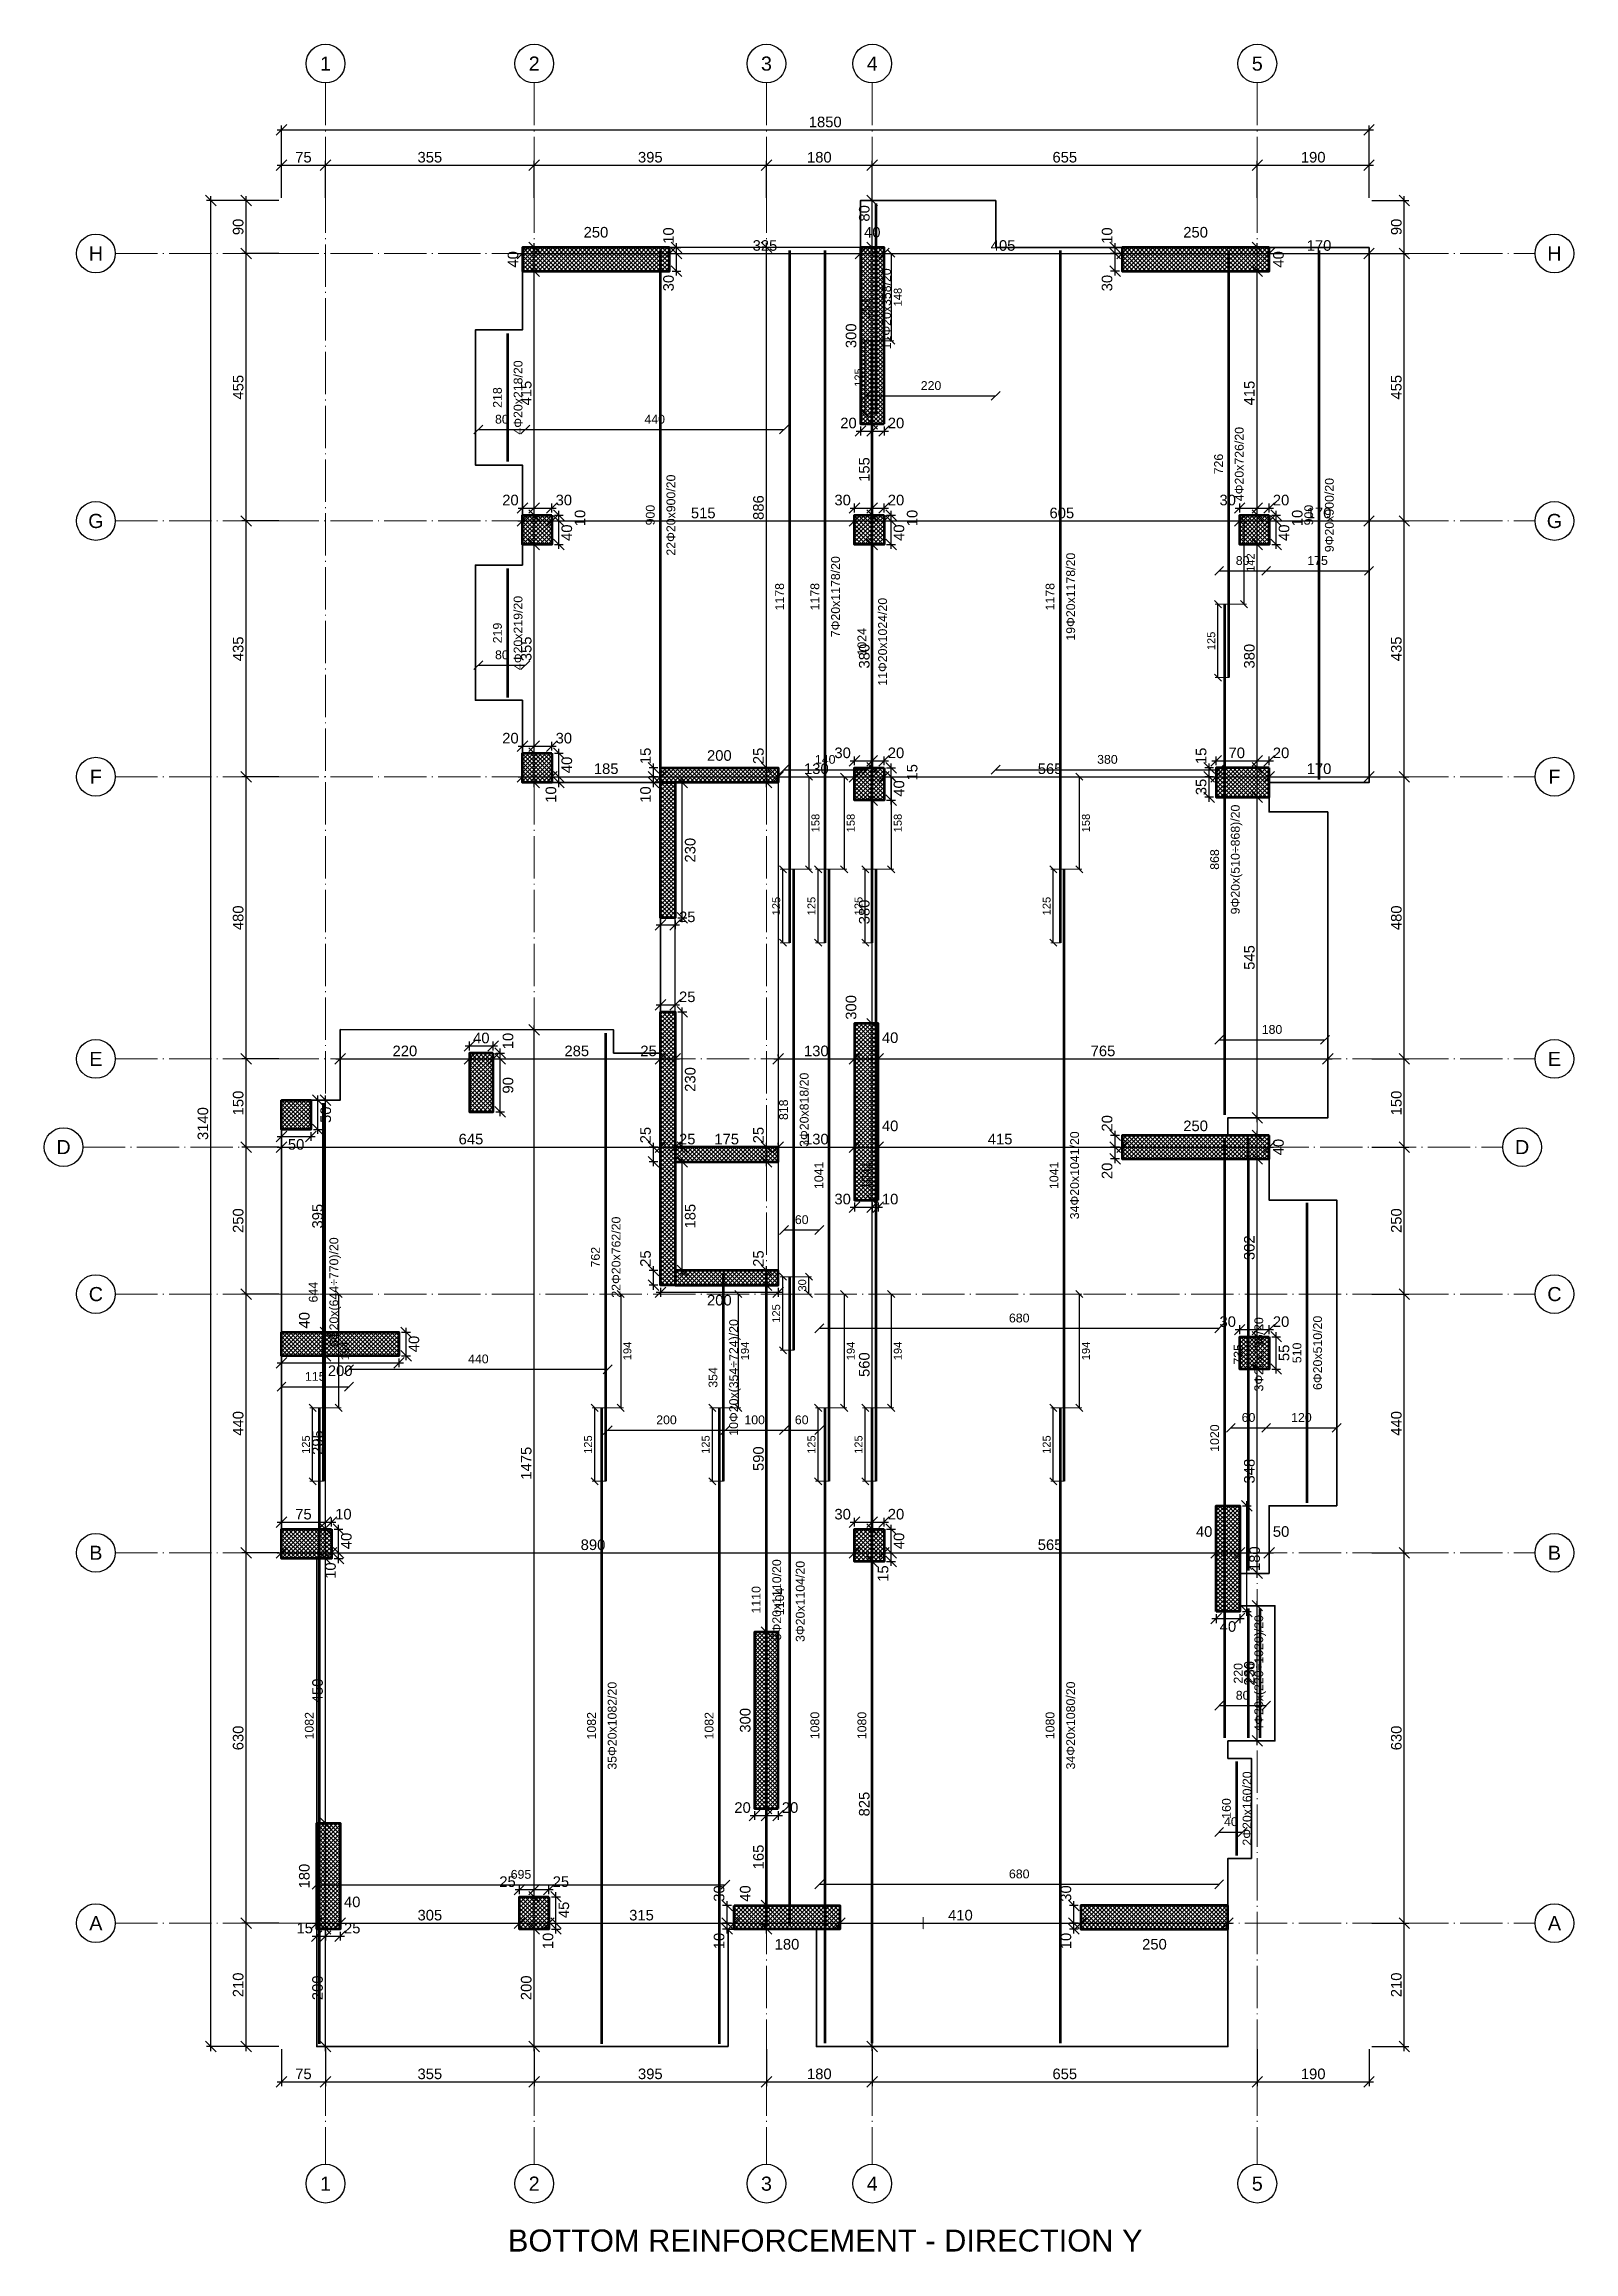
# Model space of a CAD drawing. Header units: millimetres. Extents: x -404 to 6018, y -5139 to 7890.
# Drawn here: x 3416 to 6018, y -549 to 3206 of the extents above; entities that cross this region are included whole.
import ezdxf
from ezdxf.enums import TextEntityAlignment as Align

# ---------------------------------------------------------------- set-up
doc = ezdxf.new("R2010")
doc.units = ezdxf.units.MM
doc.linetypes.add('ZWCAD_ISO04W100', pattern=[30.5, 24, -3, 0.5, -3])
for name, color, linetype, lineweight in [('AXIS LINES', 255, 'ZWCAD_ISO04W100', 13), ('COLUMN', 140, 'Continuous', 53), ('SLAB', 3, 'Continuous', 35), ('WALL', 10, 'Continuous', 53)]:
    doc.layers.add(name, color=color, linetype=linetype, lineweight=lineweight)
for name, color, linetype in [('FLOOR', 3, 'Continuous'), ('FW_AXIS', 7, 'Continuous'), ('FW_COLUMN_HATCH', 8, 'Continuous'), ('FW_DIM', 7, 'Continuous'), ('FW_WALL_HATCH', 8, 'Continuous'), ('OPENING', 7, 'Continuous'), ('REB_BOT_MESH_Y', 5, 'Continuous'), ('REB_BOT_MESH_Y_AXDIM', 5, 'Continuous'), ('REB_BOT_MESH_Y_LAP', 5, 'Continuous'), ('REB_BOT_MESH_Y_RANGE', 5, 'Continuous'), ('REB_BOT_MESH_Y_TEXT', 5, 'Continuous'), ('REB_NOTES', 7, 'Continuous')]:
    doc.layers.add(name, color=color, linetype=linetype)
doc.styles.add('REBAR_TXT', font='arial.ttf')
doc.styles.get("Standard").update_dxf_attribs({"font": 'arial.ttf'})
doc.dimstyles.new('FW_DIM', dxfattribs={"dimtxt": 18, "dimasz": 9, "dimexe": 7.5, "dimexo": 4.5, "dimgap": 4.5, "dimtad": 1, "dimdec": 0, "dimtxsty": 'Standard', "dimtsz": 9, "dimcen": 2.5, "dimdle": 7.5, "dimclrd": 256, "dimclre": 256, "dimclrt": 7, "dimazin": 3, "dimtfac": 1, "dimtmove": 2, "dimatfit": 3})
doc.dimstyles.new('REBAR LAP', dxfattribs={"dimtxt": 13.5, "dimasz": 2.5, "dimexe": 4.5, "dimexo": 0, "dimgap": 4.5, "dimtad": 1, "dimdec": 0, "dimtxsty": 'Standard', "dimtsz": 6, "dimcen": 2.5, "dimclrd": 6, "dimclre": 6, "dimclrt": 7, "dimazin": 3, "dimtfac": 1, "dimtmove": 2, "dimatfit": 3, "dimlwd": 25, "dimlwe": 18})
doc.dimstyles.new('REBAR M-200', dxfattribs={"dimtxt": 15, "dimasz": 15, "dimexe": 25, "dimexo": 12.5, "dimgap": 10, "dimtad": 1, "dimdec": 0, "dimtxsty": 'Standard', "dimblk": 'NONE', "dimcen": 50, "dimse1": 1, "dimse2": 1, "dimclrd": 6, "dimclre": 6, "dimclrt": 7, "dimazin": 3, "dimtfac": 1, "dimtmove": 2, "dimatfit": 3, "dimldrblk": 'NONE', "dimlwd": 53})
doc.dimstyles.new('REBAR RANGE', dxfattribs={"dimtxt": 15, "dimasz": 2.5, "dimexe": 0, "dimexo": 0, "dimgap": 10, "dimtad": 1, "dimdec": 0, "dimtxsty": 'Standard', "dimtsz": 7.5, "dimcen": 2.5, "dimse1": 1, "dimse2": 1, "dimclrd": 6, "dimclre": 6, "dimclrt": 7, "dimazin": 3, "dimtfac": 1, "dimtmove": 2, "dimatfit": 3, "dimlwd": 25})

msp = doc.modelspace()

# ---------------------------------------------------------------- texts
at = {"layer": 'FW_AXIS', "color": 7, "style": 'REBAR_TXT'}
for s, p in [('1', (3895, 3173)), ('2', (4250, 3173)), ('3', (4645, 3173)), ('4', (4825, 3173)), ('5', (5480, 3173)), ('H', (3504.4, 2850)), ('H', (5985.4, 2850)), ('G', (3504.4, 2395)), ('G', (5985.4, 2395)), ('F', (3504.4, 1960)), ('F', (5985.4, 1960)), ('E', (3504.4, 1480)), ('E', (5985.4, 1480)), ('D', (3449.4, 1330)), ('D', (5930.4, 1330)), ('C', (3504.4, 1080)), ('C', (5985.4, 1080)), ('B', (3504.4, 640)), ('B', (5985.4, 640)), ('A', (3504.4, 10)), ('A', (5985.4, 10)), ('1', (3895, -433.1)), ('2', (4250, -433.1)), ('3', (4645, -433.1)), ('4', (4825, -433.1)), ('5', (5480, -433.1))]:
    msp.add_text(s, height=24, dxfattribs=at).set_placement(p, align=Align.MIDDLE_CENTER)
at = {"layer": 'REB_BOT_MESH_Y_TEXT', "color": 7, "style": 'REBAR_TXT'}
for s, p in [('11Φ20x358/20', (4841.7, 2755.8)), ('4Φ20x218/20', (4215, 2605)), ('4Φ20x726/20', (5441.7, 2491.8)), ('22Φ20x900/20', (4475, 2405)), ('9Φ20x900/20', (5595, 2405)), ('7Φ20x1178/20', (4755, 2266.2)), ('19Φ20x1178/20', (5155, 2266.2)), ('4Φ20x219/20', (4215, 2204.5)), ('11Φ20x1024/20', (4835, 2189.5)), ('9Φ20x(510÷868)/20', (5435, 1819.2)), ('3Φ20x818/20', (4701.7, 1393.5)), ('34Φ20x1041/20', (5161.7, 1282)), ('22Φ20x762/20', (4381.7, 1142.8)), ('6Φ20x(644÷770)/20', (3901.7, 1083.2)), ('10Φ20x(354÷724)/20', (4581.7, 938.2)), ('3Φ20x735/20', (5475, 977.5)), ('6Φ20x510/20', (5575, 980)), ('5Φ20x1110/20', (4655, 560)), ('3Φ20x1104/20', (4695, 557.2)), ('4Φ20x(220÷1020)/20', (5475, 435)), ('35Φ20x1082/20', (4375, 345.8)), ('34Φ20x1080/20', (5155, 346.2)), ('2Φ20x160/20', (5455, 205))]:
    msp.add_text(s, height=15, rotation=90, dxfattribs=at).set_placement(p, align=Align.TOP_CENTER)
at = {"layer": 'REB_NOTES', "color": 7, "style": 'REBAR_TXT'}
msp.add_text('BOTTOM REINFORCEMENT - DIRECTION Y', height=37.5, dxfattribs=at).set_placement((4745, -511.1), align=Align.TOP_CENTER)

# ---------------------------------------------------------------- blocks, each defined once
blk = doc.blocks.new('*D529')
at = {"color": 6, "lineweight": 53}
blk.add_line((4365, -195), (4365, 886.5), dxfattribs=at)
at = {"layer": 'Defpoints'}
for p in [(4365, 886.5), (4365, -195), (4365, -195)]:
    blk.add_point(p, dxfattribs=at)
at = {"layer": 'REB_BOT_MESH_Y', "color": 7, "insert": (4347.5, 345.8), "char_height": 15, "attachment_point": 5, "rotation": 90}
blk.add_mtext('1082', dxfattribs=at)
blk = doc.blocks.new('_NONE')
blk = doc.blocks.new('*D530')
at = {"color": 6, "lineweight": 53}
blk.add_line((4371.7, 761.5), (4371.7, 1524), dxfattribs=at)
at = {"layer": 'Defpoints'}
for p in [(4371.7, 1524), (4371.7, 761.5), (4371.7, 761.5)]:
    blk.add_point(p, dxfattribs=at)
at = {"layer": 'REB_BOT_MESH_Y', "color": 7, "insert": (4354.2, 1142.8), "char_height": 15, "attachment_point": 5, "rotation": 90}
blk.add_mtext('762', dxfattribs=at)
blk = doc.blocks.new('_Oblique')
at = {"color": 0, "linetype": 'ByBlock', "lineweight": -2}
blk.add_line((-0.5, -0.5), (0.5, 0.5), dxfattribs=at)
blk = doc.blocks.new('*D531')
at = {"color": 6, "lineweight": 18}
for p, q in [((4365, 886.5), (4348.5, 886.5)), ((4371.7, 761.5), (4348.5, 761.5))]:
    blk.add_line(p, q, dxfattribs=at)
at = {"color": 6, "lineweight": 25}
blk.add_line((4353, 761.5), (4353, 886.5), dxfattribs=at)
at = {"layer": 'Defpoints'}
for p in [(4365, 886.5), (4353, 761.5), (4371.7, 761.5)]:
    blk.add_point(p, dxfattribs=at)
at = {"layer": 'REB_BOT_MESH_Y_LAP', "color": 6, "xscale": 12, "yscale": 12, "rotation": 90}
for p in [(4353, 886.5), (4353, 761.5)]:
    blk.add_blockref('_OBLIQUE', p, dxfattribs=at)
at = {"layer": 'REB_BOT_MESH_Y_LAP', "color": 7, "insert": (4341.7, 824), "char_height": 13.5, "attachment_point": 5, "rotation": 90}
blk.add_mtext('125', dxfattribs=at)
blk = doc.blocks.new('*D532')
at = {"color": 6, "lineweight": 18}
for p, q in [((4365, 1080), (4401.7, 1080)), ((4365, 886.5), (4401.7, 886.5))]:
    blk.add_line(p, q, dxfattribs=at)
at = {"color": 6, "lineweight": 25}
blk.add_line((4397.2, 1080), (4397.2, 886.5), dxfattribs=at)
at = {"layer": 'Defpoints'}
for p in [(4365, 1080), (4397.2, 1080), (4365, 886.5)]:
    blk.add_point(p, dxfattribs=at)
at = {"layer": 'REB_BOT_MESH_Y_AXDIM', "color": 6, "xscale": 12, "yscale": 12, "rotation": 90}
for p in [(4397.2, 1080), (4397.2, 886.5)]:
    blk.add_blockref('_OBLIQUE', p, dxfattribs=at)
at = {"layer": 'REB_BOT_MESH_Y_AXDIM', "color": 7, "insert": (4408.5, 983.2), "char_height": 13.5, "attachment_point": 5, "rotation": 90}
blk.add_mtext('194', dxfattribs=at)
blk = doc.blocks.new('*D533')
at = {"color": 6, "lineweight": 53}
blk.add_line((5145, -194), (5145, 886.5), dxfattribs=at)
at = {"layer": 'Defpoints'}
for p in [(5145, 886.5), (5145, -194), (5145, -194)]:
    blk.add_point(p, dxfattribs=at)
at = {"layer": 'REB_BOT_MESH_Y', "color": 7, "insert": (5127.5, 346.2), "char_height": 15, "attachment_point": 5, "rotation": 90}
blk.add_mtext('1080', dxfattribs=at)
blk = doc.blocks.new('*D534')
at = {"color": 6, "lineweight": 53}
blk.add_line((5151.7, 761.5), (5151.7, 1802.5), dxfattribs=at)
at = {"layer": 'Defpoints'}
for p in [(5151.7, 1802.5), (5151.7, 761.5), (5151.7, 761.5)]:
    blk.add_point(p, dxfattribs=at)
at = {"layer": 'REB_BOT_MESH_Y', "color": 7, "insert": (5134.2, 1282), "char_height": 15, "attachment_point": 5, "rotation": 90}
blk.add_mtext('1041', dxfattribs=at)
blk = doc.blocks.new('*D535')
at = {"color": 6, "lineweight": 53}
blk.add_line((5145, 1677.5), (5145, 2855), dxfattribs=at)
at = {"layer": 'Defpoints'}
for p in [(5145, 2855), (5145, 1677.5), (5145, 1677.5)]:
    blk.add_point(p, dxfattribs=at)
at = {"layer": 'REB_BOT_MESH_Y', "color": 7, "insert": (5127.5, 2266.2), "char_height": 15, "attachment_point": 5, "rotation": 90}
blk.add_mtext('1178', dxfattribs=at)
blk = doc.blocks.new('*D536')
at = {"color": 6, "lineweight": 18}
for p, q in [((5145, 886.5), (5128.5, 886.5)), ((5151.7, 761.5), (5128.5, 761.5))]:
    blk.add_line(p, q, dxfattribs=at)
at = {"color": 6, "lineweight": 25}
blk.add_line((5133, 761.5), (5133, 886.5), dxfattribs=at)
at = {"layer": 'Defpoints'}
for p in [(5145, 886.5), (5133, 761.5), (5151.7, 761.5)]:
    blk.add_point(p, dxfattribs=at)
at = {"layer": 'REB_BOT_MESH_Y_LAP', "color": 6, "xscale": 12, "yscale": 12, "rotation": 90}
for p in [(5133, 886.5), (5133, 761.5)]:
    blk.add_blockref('_OBLIQUE', p, dxfattribs=at)
at = {"layer": 'REB_BOT_MESH_Y_LAP', "color": 7, "insert": (5121.7, 824), "char_height": 13.5, "attachment_point": 5, "rotation": 90}
blk.add_mtext('125', dxfattribs=at)
blk = doc.blocks.new('*D537')
at = {"color": 6, "lineweight": 18}
for p, q in [((5145, 1080), (5181.7, 1080)), ((5145, 886.5), (5181.7, 886.5))]:
    blk.add_line(p, q, dxfattribs=at)
at = {"color": 6, "lineweight": 25}
blk.add_line((5177.2, 1080), (5177.2, 886.5), dxfattribs=at)
at = {"layer": 'Defpoints'}
for p in [(5145, 1080), (5177.2, 1080), (5145, 886.5)]:
    blk.add_point(p, dxfattribs=at)
at = {"layer": 'REB_BOT_MESH_Y_AXDIM', "color": 6, "xscale": 12, "yscale": 12, "rotation": 90}
for p in [(5177.2, 1080), (5177.2, 886.5)]:
    blk.add_blockref('_OBLIQUE', p, dxfattribs=at)
at = {"layer": 'REB_BOT_MESH_Y_AXDIM', "color": 7, "insert": (5188.5, 983.2), "char_height": 13.5, "attachment_point": 5, "rotation": 90}
blk.add_mtext('194', dxfattribs=at)
blk = doc.blocks.new('*D538')
at = {"color": 6, "lineweight": 18}
for p, q in [((5151.7, 1802.5), (5128.5, 1802.5)), ((5145, 1677.5), (5128.5, 1677.5))]:
    blk.add_line(p, q, dxfattribs=at)
at = {"color": 6, "lineweight": 25}
blk.add_line((5133, 1677.5), (5133, 1802.5), dxfattribs=at)
at = {"layer": 'Defpoints'}
for p in [(5151.7, 1802.5), (5133, 1677.5), (5145, 1677.5)]:
    blk.add_point(p, dxfattribs=at)
at = {"layer": 'REB_BOT_MESH_Y_LAP', "color": 6, "xscale": 12, "yscale": 12, "rotation": 90}
for p in [(5133, 1802.5), (5133, 1677.5)]:
    blk.add_blockref('_OBLIQUE', p, dxfattribs=at)
at = {"layer": 'REB_BOT_MESH_Y_LAP', "color": 7, "insert": (5121.7, 1740), "char_height": 13.5, "attachment_point": 5, "rotation": 90}
blk.add_mtext('125', dxfattribs=at)
blk = doc.blocks.new('*D539')
at = {"color": 6, "lineweight": 18}
for p, q in [((5151.7, 1960), (5181.7, 1960)), ((5151.7, 1802.5), (5181.7, 1802.5))]:
    blk.add_line(p, q, dxfattribs=at)
at = {"color": 6, "lineweight": 25}
blk.add_line((5177.2, 1960), (5177.2, 1802.5), dxfattribs=at)
at = {"layer": 'Defpoints'}
for p in [(5151.7, 1960), (5177.2, 1960), (5151.7, 1802.5)]:
    blk.add_point(p, dxfattribs=at)
at = {"layer": 'REB_BOT_MESH_Y_AXDIM', "color": 6, "xscale": 12, "yscale": 12, "rotation": 90}
for p in [(5177.2, 1960), (5177.2, 1802.5)]:
    blk.add_blockref('_OBLIQUE', p, dxfattribs=at)
at = {"layer": 'REB_BOT_MESH_Y_AXDIM', "color": 7, "insert": (5188.5, 1881.2), "char_height": 13.5, "attachment_point": 5, "rotation": 90}
blk.add_mtext('158', dxfattribs=at)
blk = doc.blocks.new('*D540')
at = {"color": 6, "lineweight": 53}
blk.add_line((4825, -194), (4825, 886.5), dxfattribs=at)
at = {"layer": 'Defpoints'}
for p in [(4825, 886.5), (4825, -194), (4825, -194)]:
    blk.add_point(p, dxfattribs=at)
at = {"layer": 'REB_BOT_MESH_Y', "color": 7, "insert": (4807.5, 346.2), "char_height": 15, "attachment_point": 5, "rotation": 90}
blk.add_mtext('1080', dxfattribs=at)
blk = doc.blocks.new('*D541')
at = {"color": 6, "lineweight": 53}
blk.add_line((4831.7, 761.5), (4831.7, 1802.5), dxfattribs=at)
at = {"layer": 'Defpoints'}
for p in [(4831.7, 1802.5), (4831.7, 761.5), (4831.7, 761.5)]:
    blk.add_point(p, dxfattribs=at)
at = {"layer": 'REB_BOT_MESH_Y', "color": 7, "insert": (4814.2, 1282), "char_height": 15, "attachment_point": 5, "rotation": 90}
blk.add_mtext('1041', dxfattribs=at)
blk = doc.blocks.new('*D542')
at = {"color": 6, "lineweight": 53}
blk.add_line((4825, 1677.5), (4825, 2701.5), dxfattribs=at)
at = {"layer": 'Defpoints'}
for p in [(4825, 2701.5), (4825, 1677.5), (4825, 1677.5)]:
    blk.add_point(p, dxfattribs=at)
at = {"layer": 'REB_BOT_MESH_Y', "color": 7, "insert": (4807.5, 2189.5), "char_height": 15, "attachment_point": 5, "rotation": 90}
blk.add_mtext('1024', dxfattribs=at)
blk = doc.blocks.new('*D543')
at = {"color": 6, "lineweight": 53}
blk.add_line((4831.7, 2576.5), (4831.7, 2935), dxfattribs=at)
at = {"layer": 'Defpoints'}
for p in [(4831.7, 2935), (4831.7, 2576.5), (4831.7, 2576.5)]:
    blk.add_point(p, dxfattribs=at)
at = {"layer": 'REB_BOT_MESH_Y', "color": 7, "insert": (4814.2, 2755.8), "char_height": 15, "attachment_point": 5, "rotation": 90}
blk.add_mtext('358', dxfattribs=at)
blk = doc.blocks.new('*D544')
at = {"color": 6, "lineweight": 18}
for p, q in [((4825, 886.5), (4808.5, 886.5)), ((4831.7, 761.5), (4808.5, 761.5))]:
    blk.add_line(p, q, dxfattribs=at)
at = {"color": 6, "lineweight": 25}
blk.add_line((4813, 761.5), (4813, 886.5), dxfattribs=at)
at = {"layer": 'Defpoints'}
for p in [(4825, 886.5), (4813, 761.5), (4831.7, 761.5)]:
    blk.add_point(p, dxfattribs=at)
at = {"layer": 'REB_BOT_MESH_Y_LAP', "color": 6, "xscale": 12, "yscale": 12, "rotation": 90}
for p in [(4813, 886.5), (4813, 761.5)]:
    blk.add_blockref('_OBLIQUE', p, dxfattribs=at)
at = {"layer": 'REB_BOT_MESH_Y_LAP', "color": 7, "insert": (4801.7, 824), "char_height": 13.5, "attachment_point": 5, "rotation": 90}
blk.add_mtext('125', dxfattribs=at)
blk = doc.blocks.new('*D545')
at = {"color": 6, "lineweight": 18}
for p, q in [((4825, 1080), (4861.7, 1080)), ((4825, 886.5), (4861.7, 886.5))]:
    blk.add_line(p, q, dxfattribs=at)
at = {"color": 6, "lineweight": 25}
blk.add_line((4857.2, 1080), (4857.2, 886.5), dxfattribs=at)
at = {"layer": 'Defpoints'}
for p in [(4825, 1080), (4857.2, 1080), (4825, 886.5)]:
    blk.add_point(p, dxfattribs=at)
at = {"layer": 'REB_BOT_MESH_Y_AXDIM', "color": 6, "xscale": 12, "yscale": 12, "rotation": 90}
for p in [(4857.2, 1080), (4857.2, 886.5)]:
    blk.add_blockref('_OBLIQUE', p, dxfattribs=at)
at = {"layer": 'REB_BOT_MESH_Y_AXDIM', "color": 7, "insert": (4868.5, 983.2), "char_height": 13.5, "attachment_point": 5, "rotation": 90}
blk.add_mtext('194', dxfattribs=at)
blk = doc.blocks.new('*D546')
at = {"color": 6, "lineweight": 18}
for p, q in [((4831.7, 1802.5), (4808.5, 1802.5)), ((4825, 1677.5), (4808.5, 1677.5))]:
    blk.add_line(p, q, dxfattribs=at)
at = {"color": 6, "lineweight": 25}
blk.add_line((4813, 1677.5), (4813, 1802.5), dxfattribs=at)
at = {"layer": 'Defpoints'}
for p in [(4831.7, 1802.5), (4813, 1677.5), (4825, 1677.5)]:
    blk.add_point(p, dxfattribs=at)
at = {"layer": 'REB_BOT_MESH_Y_LAP', "color": 6, "xscale": 12, "yscale": 12, "rotation": 90}
for p in [(4813, 1802.5), (4813, 1677.5)]:
    blk.add_blockref('_OBLIQUE', p, dxfattribs=at)
at = {"layer": 'REB_BOT_MESH_Y_LAP', "color": 7, "insert": (4801.7, 1740), "char_height": 13.5, "attachment_point": 5, "rotation": 90}
blk.add_mtext('125', dxfattribs=at)
blk = doc.blocks.new('*D547')
at = {"color": 6, "lineweight": 18}
for p, q in [((4831.7, 1960), (4861.7, 1960)), ((4831.7, 1802.5), (4861.7, 1802.5))]:
    blk.add_line(p, q, dxfattribs=at)
at = {"color": 6, "lineweight": 25}
blk.add_line((4857.2, 1960), (4857.2, 1802.5), dxfattribs=at)
at = {"layer": 'Defpoints'}
for p in [(4831.7, 1960), (4857.2, 1960), (4831.7, 1802.5)]:
    blk.add_point(p, dxfattribs=at)
at = {"layer": 'REB_BOT_MESH_Y_AXDIM', "color": 6, "xscale": 12, "yscale": 12, "rotation": 90}
for p in [(4857.2, 1960), (4857.2, 1802.5)]:
    blk.add_blockref('_OBLIQUE', p, dxfattribs=at)
at = {"layer": 'REB_BOT_MESH_Y_AXDIM', "color": 7, "insert": (4868.5, 1881.2), "char_height": 13.5, "attachment_point": 5, "rotation": 90}
blk.add_mtext('158', dxfattribs=at)
blk = doc.blocks.new('*D548')
at = {"color": 6, "lineweight": 18}
for p, q in [((4825, 2701.5), (4808.5, 2701.5)), ((4831.7, 2576.5), (4808.5, 2576.5))]:
    blk.add_line(p, q, dxfattribs=at)
at = {"color": 6, "lineweight": 25}
blk.add_line((4813, 2576.5), (4813, 2701.5), dxfattribs=at)
at = {"layer": 'Defpoints'}
for p in [(4825, 2701.5), (4813, 2576.5), (4831.7, 2576.5)]:
    blk.add_point(p, dxfattribs=at)
at = {"layer": 'REB_BOT_MESH_Y_LAP', "color": 6, "xscale": 12, "yscale": 12, "rotation": 90}
for p in [(4813, 2701.5), (4813, 2576.5)]:
    blk.add_blockref('_OBLIQUE', p, dxfattribs=at)
at = {"layer": 'REB_BOT_MESH_Y_LAP', "color": 7, "insert": (4801.7, 2639), "char_height": 13.5, "attachment_point": 5, "rotation": 90}
blk.add_mtext('125', dxfattribs=at)
blk = doc.blocks.new('*D549')
at = {"color": 6, "lineweight": 18}
for p, q in [((4825, 2850), (4861.7, 2850)), ((4825, 2701.5), (4861.7, 2701.5))]:
    blk.add_line(p, q, dxfattribs=at)
at = {"color": 6, "lineweight": 25}
blk.add_line((4857.2, 2850), (4857.2, 2701.5), dxfattribs=at)
at = {"layer": 'Defpoints'}
for p in [(4825, 2850), (4857.2, 2850), (4825, 2701.5)]:
    blk.add_point(p, dxfattribs=at)
at = {"layer": 'REB_BOT_MESH_Y_AXDIM', "color": 6, "xscale": 12, "yscale": 12, "rotation": 90}
for p in [(4857.2, 2850), (4857.2, 2701.5)]:
    blk.add_blockref('_OBLIQUE', p, dxfattribs=at)
at = {"layer": 'REB_BOT_MESH_Y_AXDIM', "color": 7, "insert": (4868.5, 2775.8), "char_height": 13.5, "attachment_point": 5, "rotation": 90}
blk.add_mtext('148', dxfattribs=at)
blk = doc.blocks.new('*D550')
at = {"color": 6, "lineweight": 53}
blk.add_line((4565, -195), (4565, 886.5), dxfattribs=at)
at = {"layer": 'Defpoints'}
for p in [(4565, 886.5), (4565, -195), (4565, -195)]:
    blk.add_point(p, dxfattribs=at)
at = {"layer": 'REB_BOT_MESH_Y', "color": 7, "insert": (4547.5, 345.8), "char_height": 15, "attachment_point": 5, "rotation": 90}
blk.add_mtext('1082', dxfattribs=at)
blk = doc.blocks.new('*D551')
at = {"color": 6, "lineweight": 53}
blk.add_line((4571.7, 761.5), (4571.7, 1115), dxfattribs=at)
at = {"layer": 'Defpoints'}
for p in [(4571.7, 1115), (4571.7, 761.5), (4571.7, 761.5)]:
    blk.add_point(p, dxfattribs=at)
at = {"layer": 'REB_BOT_MESH_Y', "color": 7, "insert": (4554.2, 938.2), "char_height": 15, "attachment_point": 5, "rotation": 90}
blk.add_mtext('354', dxfattribs=at)
blk = doc.blocks.new('*D552')
at = {"color": 6, "lineweight": 18}
for p, q in [((4565, 886.5), (4548.5, 886.5)), ((4571.7, 761.5), (4548.5, 761.5))]:
    blk.add_line(p, q, dxfattribs=at)
at = {"color": 6, "lineweight": 25}
blk.add_line((4553, 761.5), (4553, 886.5), dxfattribs=at)
at = {"layer": 'Defpoints'}
for p in [(4565, 886.5), (4553, 761.5), (4571.7, 761.5)]:
    blk.add_point(p, dxfattribs=at)
at = {"layer": 'REB_BOT_MESH_Y_LAP', "color": 6, "xscale": 12, "yscale": 12, "rotation": 90}
for p in [(4553, 886.5), (4553, 761.5)]:
    blk.add_blockref('_OBLIQUE', p, dxfattribs=at)
at = {"layer": 'REB_BOT_MESH_Y_LAP', "color": 7, "insert": (4541.7, 824), "char_height": 13.5, "attachment_point": 5, "rotation": 90}
blk.add_mtext('125', dxfattribs=at)
blk = doc.blocks.new('*D553')
at = {"color": 6, "lineweight": 18}
for p, q in [((4565, 1080), (4601.7, 1080)), ((4565, 886.5), (4601.7, 886.5))]:
    blk.add_line(p, q, dxfattribs=at)
at = {"color": 6, "lineweight": 25}
blk.add_line((4597.2, 1080), (4597.2, 886.5), dxfattribs=at)
at = {"layer": 'Defpoints'}
for p in [(4565, 1080), (4597.2, 1080), (4565, 886.5)]:
    blk.add_point(p, dxfattribs=at)
at = {"layer": 'REB_BOT_MESH_Y_AXDIM', "color": 6, "xscale": 12, "yscale": 12, "rotation": 90}
for p in [(4597.2, 1080), (4597.2, 886.5)]:
    blk.add_blockref('_OBLIQUE', p, dxfattribs=at)
at = {"layer": 'REB_BOT_MESH_Y_AXDIM', "color": 7, "insert": (4608.5, 983.2), "char_height": 13.5, "attachment_point": 5, "rotation": 90}
blk.add_mtext('194', dxfattribs=at)
blk = doc.blocks.new('*D554')
at = {"color": 6, "lineweight": 53}
blk.add_line((4745, -194), (4745, 886.5), dxfattribs=at)
at = {"layer": 'Defpoints'}
for p in [(4745, 886.5), (4745, -194), (4745, -194)]:
    blk.add_point(p, dxfattribs=at)
at = {"layer": 'REB_BOT_MESH_Y', "color": 7, "insert": (4727.5, 346.2), "char_height": 15, "attachment_point": 5, "rotation": 90}
blk.add_mtext('1080', dxfattribs=at)
blk = doc.blocks.new('*D555')
at = {"color": 6, "lineweight": 53}
blk.add_line((4751.7, 761.5), (4751.7, 1802.5), dxfattribs=at)
at = {"layer": 'Defpoints'}
for p in [(4751.7, 1802.5), (4751.7, 761.5), (4751.7, 761.5)]:
    blk.add_point(p, dxfattribs=at)
at = {"layer": 'REB_BOT_MESH_Y', "color": 7, "insert": (4734.2, 1282), "char_height": 15, "attachment_point": 5, "rotation": 90}
blk.add_mtext('1041', dxfattribs=at)
blk = doc.blocks.new('*D556')
at = {"color": 6, "lineweight": 53}
blk.add_line((4745, 1677.5), (4745, 2855), dxfattribs=at)
at = {"layer": 'Defpoints'}
for p in [(4745, 2855), (4745, 1677.5), (4745, 1677.5)]:
    blk.add_point(p, dxfattribs=at)
at = {"layer": 'REB_BOT_MESH_Y', "color": 7, "insert": (4727.5, 2266.2), "char_height": 15, "attachment_point": 5, "rotation": 90}
blk.add_mtext('1178', dxfattribs=at)
blk = doc.blocks.new('*D557')
at = {"color": 6, "lineweight": 18}
for p, q in [((4745, 886.5), (4728.5, 886.5)), ((4751.7, 761.5), (4728.5, 761.5))]:
    blk.add_line(p, q, dxfattribs=at)
at = {"color": 6, "lineweight": 25}
blk.add_line((4733, 761.5), (4733, 886.5), dxfattribs=at)
at = {"layer": 'Defpoints'}
for p in [(4745, 886.5), (4733, 761.5), (4751.7, 761.5)]:
    blk.add_point(p, dxfattribs=at)
at = {"layer": 'REB_BOT_MESH_Y_LAP', "color": 6, "xscale": 12, "yscale": 12, "rotation": 90}
for p in [(4733, 886.5), (4733, 761.5)]:
    blk.add_blockref('_OBLIQUE', p, dxfattribs=at)
at = {"layer": 'REB_BOT_MESH_Y_LAP', "color": 7, "insert": (4721.7, 824), "char_height": 13.5, "attachment_point": 5, "rotation": 90}
blk.add_mtext('125', dxfattribs=at)
blk = doc.blocks.new('*D558')
at = {"color": 6, "lineweight": 18}
for p, q in [((4745, 1080), (4781.7, 1080)), ((4745, 886.5), (4781.7, 886.5))]:
    blk.add_line(p, q, dxfattribs=at)
at = {"color": 6, "lineweight": 25}
blk.add_line((4777.2, 1080), (4777.2, 886.5), dxfattribs=at)
at = {"layer": 'Defpoints'}
for p in [(4745, 1080), (4777.2, 1080), (4745, 886.5)]:
    blk.add_point(p, dxfattribs=at)
at = {"layer": 'REB_BOT_MESH_Y_AXDIM', "color": 6, "xscale": 12, "yscale": 12, "rotation": 90}
for p in [(4777.2, 1080), (4777.2, 886.5)]:
    blk.add_blockref('_OBLIQUE', p, dxfattribs=at)
at = {"layer": 'REB_BOT_MESH_Y_AXDIM', "color": 7, "insert": (4788.5, 983.2), "char_height": 13.5, "attachment_point": 5, "rotation": 90}
blk.add_mtext('194', dxfattribs=at)
blk = doc.blocks.new('*D559')
at = {"color": 6, "lineweight": 18}
for p, q in [((4751.7, 1802.5), (4728.5, 1802.5)), ((4745, 1677.5), (4728.5, 1677.5))]:
    blk.add_line(p, q, dxfattribs=at)
at = {"color": 6, "lineweight": 25}
blk.add_line((4733, 1677.5), (4733, 1802.5), dxfattribs=at)
at = {"layer": 'Defpoints'}
for p in [(4751.7, 1802.5), (4733, 1677.5), (4745, 1677.5)]:
    blk.add_point(p, dxfattribs=at)
at = {"layer": 'REB_BOT_MESH_Y_LAP', "color": 6, "xscale": 12, "yscale": 12, "rotation": 90}
for p in [(4733, 1802.5), (4733, 1677.5)]:
    blk.add_blockref('_OBLIQUE', p, dxfattribs=at)
at = {"layer": 'REB_BOT_MESH_Y_LAP', "color": 7, "insert": (4721.7, 1740), "char_height": 13.5, "attachment_point": 5, "rotation": 90}
blk.add_mtext('125', dxfattribs=at)
blk = doc.blocks.new('*D560')
at = {"color": 6, "lineweight": 18}
for p, q in [((4751.7, 1960), (4781.7, 1960)), ((4751.7, 1802.5), (4781.7, 1802.5))]:
    blk.add_line(p, q, dxfattribs=at)
at = {"color": 6, "lineweight": 25}
blk.add_line((4777.2, 1960), (4777.2, 1802.5), dxfattribs=at)
at = {"layer": 'Defpoints'}
for p in [(4751.7, 1960), (4777.2, 1960), (4751.7, 1802.5)]:
    blk.add_point(p, dxfattribs=at)
at = {"layer": 'REB_BOT_MESH_Y_AXDIM', "color": 6, "xscale": 12, "yscale": 12, "rotation": 90}
for p in [(4777.2, 1960), (4777.2, 1802.5)]:
    blk.add_blockref('_OBLIQUE', p, dxfattribs=at)
at = {"layer": 'REB_BOT_MESH_Y_AXDIM', "color": 7, "insert": (4788.5, 1881.2), "char_height": 13.5, "attachment_point": 5, "rotation": 90}
blk.add_mtext('158', dxfattribs=at)
blk = doc.blocks.new('*D561')
at = {"color": 6, "lineweight": 53}
blk.add_line((5425, 1385), (5425, 2253.5), dxfattribs=at)
at = {"layer": 'Defpoints'}
for p in [(5425, 2253.5), (5425, 1385), (5425, 1385)]:
    blk.add_point(p, dxfattribs=at)
at = {"layer": 'REB_BOT_MESH_Y', "color": 7, "insert": (5407.5, 1819.2), "char_height": 15, "attachment_point": 5, "rotation": 90}
blk.add_mtext('868', dxfattribs=at)
blk = doc.blocks.new('*D562')
at = {"color": 6, "lineweight": 53}
blk.add_line((5431.7, 2128.5), (5431.7, 2855), dxfattribs=at)
at = {"layer": 'Defpoints'}
for p in [(5431.7, 2855), (5431.7, 2128.5), (5431.7, 2128.5)]:
    blk.add_point(p, dxfattribs=at)
at = {"layer": 'REB_BOT_MESH_Y', "color": 7, "insert": (5414.2, 2491.8), "char_height": 15, "attachment_point": 5, "rotation": 90}
blk.add_mtext('726', dxfattribs=at)
blk = doc.blocks.new('*D563')
at = {"color": 6, "lineweight": 18}
for p, q in [((5425, 2253.5), (5408.5, 2253.5)), ((5431.7, 2128.5), (5408.5, 2128.5))]:
    blk.add_line(p, q, dxfattribs=at)
at = {"color": 6, "lineweight": 25}
blk.add_line((5413, 2128.5), (5413, 2253.5), dxfattribs=at)
at = {"layer": 'Defpoints'}
for p in [(5425, 2253.5), (5413, 2128.5), (5431.7, 2128.5)]:
    blk.add_point(p, dxfattribs=at)
at = {"layer": 'REB_BOT_MESH_Y_LAP', "color": 6, "xscale": 12, "yscale": 12, "rotation": 90}
for p in [(5413, 2253.5), (5413, 2128.5)]:
    blk.add_blockref('_OBLIQUE', p, dxfattribs=at)
at = {"layer": 'REB_BOT_MESH_Y_LAP', "color": 7, "insert": (5401.7, 2191), "char_height": 13.5, "attachment_point": 5, "rotation": 90}
blk.add_mtext('125', dxfattribs=at)
blk = doc.blocks.new('*D564')
at = {"color": 6, "lineweight": 18}
for p, q in [((5425, 2395), (5461.7, 2395)), ((5425, 2253.5), (5461.7, 2253.5))]:
    blk.add_line(p, q, dxfattribs=at)
at = {"color": 6, "lineweight": 25}
blk.add_line((5457.2, 2395), (5457.2, 2253.5), dxfattribs=at)
at = {"layer": 'Defpoints'}
for p in [(5425, 2395), (5457.2, 2395), (5425, 2253.5)]:
    blk.add_point(p, dxfattribs=at)
at = {"layer": 'REB_BOT_MESH_Y_AXDIM', "color": 6, "xscale": 12, "yscale": 12, "rotation": 90}
for p in [(5457.2, 2395), (5457.2, 2253.5)]:
    blk.add_blockref('_OBLIQUE', p, dxfattribs=at)
at = {"layer": 'REB_BOT_MESH_Y_AXDIM', "color": 7, "insert": (5468.5, 2324.2), "char_height": 13.5, "attachment_point": 5, "rotation": 90}
blk.add_mtext('142', dxfattribs=at)
blk = doc.blocks.new('*D565')
at = {"color": 6, "lineweight": 53}
blk.add_line((3885, -195), (3885, 886.5), dxfattribs=at)
at = {"layer": 'Defpoints'}
for p in [(3885, 886.5), (3885, -195), (3885, -195)]:
    blk.add_point(p, dxfattribs=at)
at = {"layer": 'REB_BOT_MESH_Y', "color": 7, "insert": (3867.5, 345.8), "char_height": 15, "attachment_point": 5, "rotation": 90}
blk.add_mtext('1082', dxfattribs=at)
blk = doc.blocks.new('*D566')
at = {"color": 6, "lineweight": 53}
blk.add_line((3891.7, 761.5), (3891.7, 1405), dxfattribs=at)
at = {"layer": 'Defpoints'}
for p in [(3891.7, 1405), (3891.7, 761.5), (3891.7, 761.5)]:
    blk.add_point(p, dxfattribs=at)
at = {"layer": 'REB_BOT_MESH_Y', "color": 7, "insert": (3874.2, 1083.2), "char_height": 15, "attachment_point": 5, "rotation": 90}
blk.add_mtext('644', dxfattribs=at)
blk = doc.blocks.new('*D567')
at = {"color": 6, "lineweight": 18}
for p, q in [((3885, 886.5), (3868.5, 886.5)), ((3891.7, 761.5), (3868.5, 761.5))]:
    blk.add_line(p, q, dxfattribs=at)
at = {"color": 6, "lineweight": 25}
blk.add_line((3873, 761.5), (3873, 886.5), dxfattribs=at)
at = {"layer": 'Defpoints'}
for p in [(3885, 886.5), (3873, 761.5), (3891.7, 761.5)]:
    blk.add_point(p, dxfattribs=at)
at = {"layer": 'REB_BOT_MESH_Y_LAP', "color": 6, "xscale": 12, "yscale": 12, "rotation": 90}
for p in [(3873, 886.5), (3873, 761.5)]:
    blk.add_blockref('_OBLIQUE', p, dxfattribs=at)
at = {"layer": 'REB_BOT_MESH_Y_LAP', "color": 7, "insert": (3861.7, 824), "char_height": 13.5, "attachment_point": 5, "rotation": 90}
blk.add_mtext('125', dxfattribs=at)
blk = doc.blocks.new('*D568')
at = {"color": 6, "lineweight": 18}
for p, q in [((3885, 1080), (3921.7, 1080)), ((3885, 886.5), (3921.7, 886.5))]:
    blk.add_line(p, q, dxfattribs=at)
at = {"color": 6, "lineweight": 25}
blk.add_line((3917.2, 1080), (3917.2, 886.5), dxfattribs=at)
at = {"layer": 'Defpoints'}
for p in [(3885, 1080), (3917.2, 1080), (3885, 886.5)]:
    blk.add_point(p, dxfattribs=at)
at = {"layer": 'REB_BOT_MESH_Y_AXDIM', "color": 6, "xscale": 12, "yscale": 12, "rotation": 90}
for p in [(3917.2, 1080), (3917.2, 886.5)]:
    blk.add_blockref('_OBLIQUE', p, dxfattribs=at)
at = {"layer": 'REB_BOT_MESH_Y_AXDIM', "color": 7, "insert": (3928.5, 983.2), "char_height": 13.5, "attachment_point": 5, "rotation": 90}
blk.add_mtext('194', dxfattribs=at)
blk = doc.blocks.new('*D569')
at = {"color": 6, "lineweight": 53}
blk.add_line((4685, 5), (4685, 1109.5), dxfattribs=at)
at = {"layer": 'Defpoints'}
for p in [(4685, 1109.5), (4685, 5), (4685, 5)]:
    blk.add_point(p, dxfattribs=at)
at = {"layer": 'REB_BOT_MESH_Y', "color": 7, "insert": (4667.5, 557.2), "char_height": 15, "attachment_point": 5, "rotation": 90}
blk.add_mtext('1104', dxfattribs=at)
blk = doc.blocks.new('*D570')
at = {"color": 6, "lineweight": 53}
blk.add_line((4691.7, 984.5), (4691.7, 1802.5), dxfattribs=at)
at = {"layer": 'Defpoints'}
for p in [(4691.7, 1802.5), (4691.7, 984.5), (4691.7, 984.5)]:
    blk.add_point(p, dxfattribs=at)
at = {"layer": 'REB_BOT_MESH_Y', "color": 7, "insert": (4674.2, 1393.5), "char_height": 15, "attachment_point": 5, "rotation": 90}
blk.add_mtext('818', dxfattribs=at)
blk = doc.blocks.new('*D571')
at = {"color": 6, "lineweight": 53}
blk.add_line((4685, 1677.5), (4685, 2855), dxfattribs=at)
at = {"layer": 'Defpoints'}
for p in [(4685, 2855), (4685, 1677.5), (4685, 1677.5)]:
    blk.add_point(p, dxfattribs=at)
at = {"layer": 'REB_BOT_MESH_Y', "color": 7, "insert": (4667.5, 2266.2), "char_height": 15, "attachment_point": 5, "rotation": 90}
blk.add_mtext('1178', dxfattribs=at)
blk = doc.blocks.new('*D572')
at = {"color": 6, "lineweight": 18}
for p, q in [((4685, 1109.5), (4668.5, 1109.5)), ((4691.7, 984.5), (4668.5, 984.5))]:
    blk.add_line(p, q, dxfattribs=at)
at = {"color": 6, "lineweight": 25}
blk.add_line((4673, 984.5), (4673, 1109.5), dxfattribs=at)
at = {"layer": 'Defpoints'}
for p in [(4685, 1109.5), (4673, 984.5), (4691.7, 984.5)]:
    blk.add_point(p, dxfattribs=at)
at = {"layer": 'REB_BOT_MESH_Y_LAP', "color": 6, "xscale": 12, "yscale": 12, "rotation": 90}
for p in [(4673, 1109.5), (4673, 984.5)]:
    blk.add_blockref('_OBLIQUE', p, dxfattribs=at)
at = {"layer": 'REB_BOT_MESH_Y_LAP', "color": 7, "insert": (4661.7, 1047), "char_height": 13.5, "attachment_point": 5, "rotation": 90}
blk.add_mtext('125', dxfattribs=at)
blk = doc.blocks.new('*D573')
at = {"color": 6, "lineweight": 18}
for p, q in [((4685, 1109.5), (4721.7, 1109.5)), ((4685, 1080), (4721.7, 1080))]:
    blk.add_line(p, q, dxfattribs=at)
at = {"color": 6, "lineweight": 25}
blk.add_line((4717.2, 1080), (4717.2, 1109.5), dxfattribs=at)
at = {"layer": 'Defpoints'}
for p in [(4685, 1109.5), (4685, 1080), (4717.2, 1080)]:
    blk.add_point(p, dxfattribs=at)
at = {"layer": 'REB_BOT_MESH_Y_AXDIM', "color": 6, "xscale": 12, "yscale": 12, "rotation": 90}
for p in [(4717.2, 1109.5), (4717.2, 1080)]:
    blk.add_blockref('_OBLIQUE', p, dxfattribs=at)
at = {"layer": 'REB_BOT_MESH_Y_AXDIM', "color": 7, "insert": (4706, 1094.8), "char_height": 13.5, "attachment_point": 5, "rotation": 90}
blk.add_mtext('30', dxfattribs=at)
blk = doc.blocks.new('*D574')
at = {"color": 6, "lineweight": 18}
for p, q in [((4691.7, 1802.5), (4668.5, 1802.5)), ((4685, 1677.5), (4668.5, 1677.5))]:
    blk.add_line(p, q, dxfattribs=at)
at = {"color": 6, "lineweight": 25}
blk.add_line((4673, 1677.5), (4673, 1802.5), dxfattribs=at)
at = {"layer": 'Defpoints'}
for p in [(4691.7, 1802.5), (4673, 1677.5), (4685, 1677.5)]:
    blk.add_point(p, dxfattribs=at)
at = {"layer": 'REB_BOT_MESH_Y_LAP', "color": 6, "xscale": 12, "yscale": 12, "rotation": 90}
for p in [(4673, 1802.5), (4673, 1677.5)]:
    blk.add_blockref('_OBLIQUE', p, dxfattribs=at)
at = {"layer": 'REB_BOT_MESH_Y_LAP', "color": 7, "insert": (4661.7, 1740), "char_height": 13.5, "attachment_point": 5, "rotation": 90}
blk.add_mtext('125', dxfattribs=at)
blk = doc.blocks.new('*D575')
at = {"color": 6, "lineweight": 18}
for p, q in [((4691.7, 1960), (4721.7, 1960)), ((4691.7, 1802.5), (4721.7, 1802.5))]:
    blk.add_line(p, q, dxfattribs=at)
at = {"color": 6, "lineweight": 25}
blk.add_line((4717.2, 1960), (4717.2, 1802.5), dxfattribs=at)
at = {"layer": 'Defpoints'}
for p in [(4691.7, 1960), (4717.2, 1960), (4691.7, 1802.5)]:
    blk.add_point(p, dxfattribs=at)
at = {"layer": 'REB_BOT_MESH_Y_AXDIM', "color": 6, "xscale": 12, "yscale": 12, "rotation": 90}
for p in [(4717.2, 1960), (4717.2, 1802.5)]:
    blk.add_blockref('_OBLIQUE', p, dxfattribs=at)
at = {"layer": 'REB_BOT_MESH_Y_AXDIM', "color": 7, "insert": (4728.5, 1881.2), "char_height": 13.5, "attachment_point": 5, "rotation": 90}
blk.add_mtext('158', dxfattribs=at)
blk = doc.blocks.new('*D576')
at = {"color": 6, "lineweight": 25}
blk.add_line((3880, 75.4), (4575, 75.4), dxfattribs=at)
at = {"layer": 'Defpoints'}
for p in [(3880, 75.4), (3880, 75.4), (4575, 75.4)]:
    blk.add_point(p, dxfattribs=at)
at = {"layer": 'REB_BOT_MESH_Y_RANGE', "color": 6, "xscale": 15, "yscale": 15}
for p in [(3880, 75.4), (4575, 75.4)]:
    blk.add_blockref('_OBLIQUE', p, dxfattribs=at)
at = {"layer": 'REB_BOT_MESH_Y_RANGE', "color": 7, "insert": (4227.5, 92.9), "char_height": 15, "attachment_point": 5}
blk.add_mtext('695', dxfattribs=at)
blk = doc.blocks.new('*D577')
at = {"color": 6, "lineweight": 25}
blk.add_line((4735, 76.1), (5415, 76.1), dxfattribs=at)
at = {"layer": 'Defpoints'}
for p in [(4735, 76.1), (4735, 76.1), (5415, 76.1)]:
    blk.add_point(p, dxfattribs=at)
at = {"layer": 'REB_BOT_MESH_Y_RANGE', "color": 6, "xscale": 15, "yscale": 15}
for p in [(4735, 76.1), (5415, 76.1)]:
    blk.add_blockref('_OBLIQUE', p, dxfattribs=at)
at = {"layer": 'REB_BOT_MESH_Y_RANGE', "color": 7, "insert": (5075, 93.6), "char_height": 15, "attachment_point": 5}
blk.add_mtext('680', dxfattribs=at)
blk = doc.blocks.new('*D578')
at = {"color": 6, "lineweight": 25}
blk.add_line((4735, 1021.8), (5415, 1021.8), dxfattribs=at)
at = {"layer": 'Defpoints'}
for p in [(4735, 1021.8), (4735, 1021.8), (5415, 1021.8)]:
    blk.add_point(p, dxfattribs=at)
at = {"layer": 'REB_BOT_MESH_Y_RANGE', "color": 6, "xscale": 15, "yscale": 15}
for p in [(4735, 1021.8), (5415, 1021.8)]:
    blk.add_blockref('_OBLIQUE', p, dxfattribs=at)
at = {"layer": 'REB_BOT_MESH_Y_RANGE', "color": 7, "insert": (5075, 1039.2), "char_height": 15, "attachment_point": 5}
blk.add_mtext('680', dxfattribs=at)
blk = doc.blocks.new('*D579')
at = {"color": 6, "lineweight": 25}
blk.add_line((3935, 952.1), (4375, 952.1), dxfattribs=at)
at = {"layer": 'Defpoints'}
for p in [(3935, 952.1), (3935, 952.1), (4375, 952.1)]:
    blk.add_point(p, dxfattribs=at)
at = {"layer": 'REB_BOT_MESH_Y_RANGE', "color": 6, "xscale": 15, "yscale": 15}
for p in [(3935, 952.1), (4375, 952.1)]:
    blk.add_blockref('_OBLIQUE', p, dxfattribs=at)
at = {"layer": 'REB_BOT_MESH_Y_RANGE', "color": 7, "insert": (4155, 969.6), "char_height": 15, "attachment_point": 5}
blk.add_mtext('440', dxfattribs=at)
blk = doc.blocks.new('*D580')
at = {"color": 6, "lineweight": 25}
blk.add_line((4235, 2550.5), (4675, 2550.5), dxfattribs=at)
at = {"layer": 'Defpoints'}
for p in [(4235, 2550.5), (4235, 2550.5), (4675, 2550.5)]:
    blk.add_point(p, dxfattribs=at)
at = {"layer": 'REB_BOT_MESH_Y_RANGE', "color": 6, "xscale": 15, "yscale": 15}
for p in [(4235, 2550.5), (4675, 2550.5)]:
    blk.add_blockref('_OBLIQUE', p, dxfattribs=at)
at = {"layer": 'REB_BOT_MESH_Y_RANGE', "color": 7, "insert": (4455, 2568), "char_height": 15, "attachment_point": 5}
blk.add_mtext('440', dxfattribs=at)
blk = doc.blocks.new('*D581')
at = {"color": 6, "lineweight": 53}
blk.add_line((4465, 1955), (4465, 2855), dxfattribs=at)
at = {"layer": 'Defpoints'}
for p in [(4465, 2855), (4465, 1955), (4465, 1955)]:
    blk.add_point(p, dxfattribs=at)
at = {"layer": 'REB_BOT_MESH_Y', "color": 7, "insert": (4447.5, 2405), "char_height": 15, "attachment_point": 5, "rotation": 90}
blk.add_mtext('900', dxfattribs=at)
blk = doc.blocks.new('*D582')
at = {"color": 6, "lineweight": 25}
blk.add_line((5035, 1971.9), (5415, 1971.9), dxfattribs=at)
at = {"layer": 'Defpoints'}
for p in [(5035, 1971.9), (5035, 1971.9), (5415, 1971.9)]:
    blk.add_point(p, dxfattribs=at)
at = {"layer": 'REB_BOT_MESH_Y_RANGE', "color": 6, "xscale": 15, "yscale": 15}
for p in [(5035, 1971.9), (5415, 1971.9)]:
    blk.add_blockref('_OBLIQUE', p, dxfattribs=at)
at = {"layer": 'REB_BOT_MESH_Y_RANGE', "color": 7, "insert": (5225, 1989.4), "char_height": 15, "attachment_point": 5}
blk.add_mtext('380', dxfattribs=at)
blk = doc.blocks.new('*D583')
at = {"color": 6, "lineweight": 25}
blk.add_line((4815, 2607.8), (5035, 2607.8), dxfattribs=at)
at = {"layer": 'Defpoints'}
for p in [(4815, 2607.8), (4815, 2607.8), (5035, 2607.8)]:
    blk.add_point(p, dxfattribs=at)
at = {"layer": 'REB_BOT_MESH_Y_RANGE', "color": 6, "xscale": 15, "yscale": 15}
for p in [(4815, 2607.8), (5035, 2607.8)]:
    blk.add_blockref('_OBLIQUE', p, dxfattribs=at)
at = {"layer": 'REB_BOT_MESH_Y_RANGE', "color": 7, "insert": (4925, 2625.2), "char_height": 15, "attachment_point": 5}
blk.add_mtext('220', dxfattribs=at)
blk = doc.blocks.new('*D584')
at = {"color": 6, "lineweight": 25}
blk.add_line((4815, 2607.8), (5035, 2607.8), dxfattribs=at)
at = {"layer": 'Defpoints'}
for p in [(4815, 2607.8), (4815, 2607.8), (5035, 2607.8)]:
    blk.add_point(p, dxfattribs=at)
at = {"layer": 'REB_BOT_MESH_Y_RANGE', "color": 6, "xscale": 15, "yscale": 15}
for p in [(4815, 2607.8), (5035, 2607.8)]:
    blk.add_blockref('_OBLIQUE', p, dxfattribs=at)
at = {"layer": 'REB_BOT_MESH_Y_RANGE', "color": 7, "insert": (4925, 2625.2), "char_height": 15, "attachment_point": 5}
blk.add_mtext('220', dxfattribs=at)
blk = doc.blocks.new('*D585')
at = {"color": 6, "lineweight": 25}
blk.add_line((4375, 848.5), (4575, 848.5), dxfattribs=at)
at = {"layer": 'Defpoints'}
for p in [(4375, 848.5), (4375, 848.5), (4575, 848.5)]:
    blk.add_point(p, dxfattribs=at)
at = {"layer": 'REB_BOT_MESH_Y_RANGE', "color": 6, "xscale": 15, "yscale": 15}
for p in [(4375, 848.5), (4575, 848.5)]:
    blk.add_blockref('_OBLIQUE', p, dxfattribs=at)
at = {"layer": 'REB_BOT_MESH_Y_RANGE', "color": 7, "insert": (4475, 866), "char_height": 15, "attachment_point": 5}
blk.add_mtext('200', dxfattribs=at)
blk = doc.blocks.new('*D586')
at = {"color": 6, "lineweight": 25}
blk.add_line((5495, 2310.1), (5670, 2310.1), dxfattribs=at)
at = {"layer": 'Defpoints'}
for p in [(5495, 2310.1), (5495, 2310.1), (5670, 2310.1)]:
    blk.add_point(p, dxfattribs=at)
at = {"layer": 'REB_BOT_MESH_Y_RANGE', "color": 6, "xscale": 15, "yscale": 15}
for p in [(5495, 2310.1), (5670, 2310.1)]:
    blk.add_blockref('_OBLIQUE', p, dxfattribs=at)
at = {"layer": 'REB_BOT_MESH_Y_RANGE', "color": 7, "insert": (5582.5, 2327.6), "char_height": 15, "attachment_point": 5}
blk.add_mtext('175', dxfattribs=at)
blk = doc.blocks.new('*D587')
at = {"color": 6, "lineweight": 53}
blk.add_line((5585, 1955), (5585, 2855), dxfattribs=at)
at = {"layer": 'Defpoints'}
for p in [(5585, 2855), (5585, 1955), (5585, 1955)]:
    blk.add_point(p, dxfattribs=at)
at = {"layer": 'REB_BOT_MESH_Y', "color": 7, "insert": (5567.5, 2405), "char_height": 15, "attachment_point": 5, "rotation": 90}
blk.add_mtext('900', dxfattribs=at)
blk = doc.blocks.new('*D588')
at = {"color": 6, "lineweight": 25}
blk.add_line((5415, 1512.5), (5595, 1512.5), dxfattribs=at)
at = {"layer": 'Defpoints'}
for p in [(5415, 1512.5), (5415, 1512.5), (5595, 1512.5)]:
    blk.add_point(p, dxfattribs=at)
at = {"layer": 'REB_BOT_MESH_Y_RANGE', "color": 6, "xscale": 15, "yscale": 15}
for p in [(5415, 1512.5), (5595, 1512.5)]:
    blk.add_blockref('_OBLIQUE', p, dxfattribs=at)
at = {"layer": 'REB_BOT_MESH_Y_RANGE', "color": 7, "insert": (5505, 1530), "char_height": 15, "attachment_point": 5}
blk.add_mtext('180', dxfattribs=at)
blk = doc.blocks.new('*D589')
at = {"color": 6, "lineweight": 25}
blk.add_line((4675, 1971.9), (4815, 1971.9), dxfattribs=at)
at = {"layer": 'Defpoints'}
for p in [(4675, 1971.9), (4675, 1971.9), (4815, 1971.9)]:
    blk.add_point(p, dxfattribs=at)
at = {"layer": 'REB_BOT_MESH_Y_RANGE', "color": 6, "xscale": 15, "yscale": 15}
for p in [(4675, 1971.9), (4815, 1971.9)]:
    blk.add_blockref('_OBLIQUE', p, dxfattribs=at)
at = {"layer": 'REB_BOT_MESH_Y_RANGE', "color": 7, "insert": (4745, 1989.4), "char_height": 15, "attachment_point": 5}
blk.add_mtext('140', dxfattribs=at)
blk = doc.blocks.new('*D590')
at = {"color": 6, "lineweight": 25}
blk.add_line((3820, 922.4), (3935, 922.4), dxfattribs=at)
at = {"layer": 'Defpoints'}
for p in [(3820, 922.4), (3820, 922.4), (3935, 922.4)]:
    blk.add_point(p, dxfattribs=at)
at = {"layer": 'REB_BOT_MESH_Y_RANGE', "color": 6, "xscale": 15, "yscale": 15}
for p in [(3820, 922.4), (3935, 922.4)]:
    blk.add_blockref('_OBLIQUE', p, dxfattribs=at)
at = {"layer": 'REB_BOT_MESH_Y_RANGE', "color": 7, "insert": (3877.5, 939.9), "char_height": 15, "attachment_point": 5}
blk.add_mtext('115', dxfattribs=at)
blk = doc.blocks.new('*D591')
at = {"color": 6, "lineweight": 25}
blk.add_line((5495, 852.5), (5615, 852.5), dxfattribs=at)
at = {"layer": 'Defpoints'}
for p in [(5495, 852.5), (5495, 852.5), (5615, 852.5)]:
    blk.add_point(p, dxfattribs=at)
at = {"layer": 'REB_BOT_MESH_Y_RANGE', "color": 6, "xscale": 15, "yscale": 15}
for p in [(5495, 852.5), (5615, 852.5)]:
    blk.add_blockref('_OBLIQUE', p, dxfattribs=at)
at = {"layer": 'REB_BOT_MESH_Y_RANGE', "color": 7, "insert": (5555, 870), "char_height": 15, "attachment_point": 5}
blk.add_mtext('120', dxfattribs=at)
blk = doc.blocks.new('*D592')
at = {"color": 6, "lineweight": 53}
blk.add_line((5565, 725), (5565, 1235), dxfattribs=at)
at = {"layer": 'Defpoints'}
for p in [(5565, 1235), (5565, 725), (5565, 725)]:
    blk.add_point(p, dxfattribs=at)
at = {"layer": 'REB_BOT_MESH_Y', "color": 7, "insert": (5547.5, 980), "char_height": 15, "attachment_point": 5, "rotation": 90}
blk.add_mtext('510', dxfattribs=at)
blk = doc.blocks.new('*D593')
at = {"color": 6, "lineweight": 25}
blk.add_line((4575, 848.5), (4675, 848.5), dxfattribs=at)
at = {"layer": 'Defpoints'}
for p in [(4575, 848.5), (4575, 848.5), (4675, 848.5)]:
    blk.add_point(p, dxfattribs=at)
at = {"layer": 'REB_BOT_MESH_Y_RANGE', "color": 6, "xscale": 15, "yscale": 15}
for p in [(4575, 848.5), (4675, 848.5)]:
    blk.add_blockref('_OBLIQUE', p, dxfattribs=at)
at = {"layer": 'REB_BOT_MESH_Y_RANGE', "color": 7, "insert": (4625, 866), "char_height": 15, "attachment_point": 5}
blk.add_mtext('100', dxfattribs=at)
blk = doc.blocks.new('*D594')
at = {"color": 6, "lineweight": 53}
blk.add_line((4645, 5), (4645, 1115), dxfattribs=at)
at = {"layer": 'Defpoints'}
for p in [(4645, 1115), (4645, 5), (4645, 5)]:
    blk.add_point(p, dxfattribs=at)
at = {"layer": 'REB_BOT_MESH_Y', "color": 7, "insert": (4627.5, 560), "char_height": 15, "attachment_point": 5, "rotation": 90}
blk.add_mtext('1110', dxfattribs=at)
blk = doc.blocks.new('*D595')
at = {"color": 6, "lineweight": 25}
blk.add_line((4155, 2149.8), (4235, 2149.8), dxfattribs=at)
at = {"layer": 'Defpoints'}
for p in [(4155, 2149.8), (4155, 2149.8), (4235, 2149.8)]:
    blk.add_point(p, dxfattribs=at)
at = {"layer": 'REB_BOT_MESH_Y_RANGE', "color": 6, "xscale": 15, "yscale": 15}
for p in [(4155, 2149.8), (4235, 2149.8)]:
    blk.add_blockref('_OBLIQUE', p, dxfattribs=at)
at = {"layer": 'REB_BOT_MESH_Y_RANGE', "color": 7, "insert": (4195, 2167.2), "char_height": 15, "attachment_point": 5}
blk.add_mtext('80', dxfattribs=at)
blk = doc.blocks.new('*D596')
at = {"color": 6, "lineweight": 53}
blk.add_line((4205, 2095), (4205, 2314), dxfattribs=at)
at = {"layer": 'Defpoints'}
for p in [(4205, 2314), (4205, 2095), (4205, 2095)]:
    blk.add_point(p, dxfattribs=at)
at = {"layer": 'REB_BOT_MESH_Y', "color": 7, "insert": (4187.5, 2204.5), "char_height": 15, "attachment_point": 5, "rotation": 90}
blk.add_mtext('219', dxfattribs=at)
blk = doc.blocks.new('*D597')
at = {"color": 6, "lineweight": 25}
blk.add_line((4155, 2550.5), (4235, 2550.5), dxfattribs=at)
at = {"layer": 'Defpoints'}
for p in [(4155, 2550.5), (4155, 2550.5), (4235, 2550.5)]:
    blk.add_point(p, dxfattribs=at)
at = {"layer": 'REB_BOT_MESH_Y_RANGE', "color": 6, "xscale": 15, "yscale": 15}
for p in [(4155, 2550.5), (4235, 2550.5)]:
    blk.add_blockref('_OBLIQUE', p, dxfattribs=at)
at = {"layer": 'REB_BOT_MESH_Y_RANGE', "color": 7, "insert": (4195, 2568), "char_height": 15, "attachment_point": 5}
blk.add_mtext('80', dxfattribs=at)
blk = doc.blocks.new('*D598')
at = {"color": 6, "lineweight": 53}
blk.add_line((4205, 2496), (4205, 2714), dxfattribs=at)
at = {"layer": 'Defpoints'}
for p in [(4205, 2714), (4205, 2496), (4205, 2496)]:
    blk.add_point(p, dxfattribs=at)
at = {"layer": 'REB_BOT_MESH_Y', "color": 7, "insert": (4187.5, 2605), "char_height": 15, "attachment_point": 5, "rotation": 90}
blk.add_mtext('218', dxfattribs=at)
blk = doc.blocks.new('*D599')
at = {"color": 6, "lineweight": 25}
blk.add_line((5415, 380), (5495, 380), dxfattribs=at)
at = {"layer": 'Defpoints'}
for p in [(5415, 380), (5415, 380), (5495, 380)]:
    blk.add_point(p, dxfattribs=at)
at = {"layer": 'REB_BOT_MESH_Y_RANGE', "color": 6, "xscale": 15, "yscale": 15}
for p in [(5415, 380), (5495, 380)]:
    blk.add_blockref('_OBLIQUE', p, dxfattribs=at)
at = {"layer": 'REB_BOT_MESH_Y_RANGE', "color": 7, "insert": (5455, 397.5), "char_height": 15, "attachment_point": 5}
blk.add_mtext('80', dxfattribs=at)
blk = doc.blocks.new('*D600')
at = {"color": 6, "lineweight": 53}
blk.add_line((5465, 325), (5465, 545), dxfattribs=at)
at = {"layer": 'Defpoints'}
for p in [(5465, 545), (5465, 325), (5465, 325)]:
    blk.add_point(p, dxfattribs=at)
at = {"layer": 'REB_BOT_MESH_Y', "color": 7, "insert": (5447.5, 435), "char_height": 15, "attachment_point": 5, "rotation": 90}
blk.add_mtext('220', dxfattribs=at)
blk = doc.blocks.new('*D601')
at = {"color": 6, "lineweight": 53}
blk.add_line((5425, 325), (5425, 1345), dxfattribs=at)
at = {"layer": 'Defpoints'}
for p in [(5425, 1345), (5425, 325), (5425, 325)]:
    blk.add_point(p, dxfattribs=at)
at = {"layer": 'REB_BOT_MESH_Y', "color": 7, "insert": (5407.5, 835), "char_height": 15, "attachment_point": 5, "rotation": 90}
blk.add_mtext('1020', dxfattribs=at)
blk = doc.blocks.new('*D602')
at = {"color": 6, "lineweight": 53}
blk.add_line((5485, 325), (5485, 545), dxfattribs=at)
at = {"layer": 'Defpoints'}
for p in [(5485, 545), (5485, 325), (5485, 325)]:
    blk.add_point(p, dxfattribs=at)
at = {"layer": 'REB_BOT_MESH_Y', "color": 7, "insert": (5467.5, 435), "char_height": 15, "attachment_point": 5, "rotation": 90}
blk.add_mtext('220', dxfattribs=at)
blk = doc.blocks.new('*D603')
at = {"color": 6, "lineweight": 25}
blk.add_line((5415, 2310.1), (5495, 2310.1), dxfattribs=at)
at = {"layer": 'Defpoints'}
for p in [(5415, 2310.1), (5415, 2310.1), (5495, 2310.1)]:
    blk.add_point(p, dxfattribs=at)
at = {"layer": 'REB_BOT_MESH_Y_RANGE', "color": 6, "xscale": 15, "yscale": 15}
for p in [(5415, 2310.1), (5495, 2310.1)]:
    blk.add_blockref('_OBLIQUE', p, dxfattribs=at)
at = {"layer": 'REB_BOT_MESH_Y_RANGE', "color": 7, "insert": (5455, 2327.6), "char_height": 15, "attachment_point": 5}
blk.add_mtext('80', dxfattribs=at)
blk = doc.blocks.new('*D604')
at = {"color": 6, "lineweight": 25}
blk.add_line((4675, 848.5), (4735, 848.5), dxfattribs=at)
at = {"layer": 'Defpoints'}
for p in [(4675, 848.5), (4675, 848.5), (4735, 848.5)]:
    blk.add_point(p, dxfattribs=at)
at = {"layer": 'REB_BOT_MESH_Y_RANGE', "color": 6, "xscale": 15, "yscale": 15}
for p in [(4675, 848.5), (4735, 848.5)]:
    blk.add_blockref('_OBLIQUE', p, dxfattribs=at)
at = {"layer": 'REB_BOT_MESH_Y_RANGE', "color": 7, "insert": (4705, 866), "char_height": 15, "attachment_point": 5}
blk.add_mtext('60', dxfattribs=at)
blk = doc.blocks.new('*D605')
at = {"color": 6, "lineweight": 25}
blk.add_line((5435, 852.5), (5495, 852.5), dxfattribs=at)
at = {"layer": 'Defpoints'}
for p in [(5435, 852.5), (5435, 852.5), (5495, 852.5)]:
    blk.add_point(p, dxfattribs=at)
at = {"layer": 'REB_BOT_MESH_Y_RANGE', "color": 6, "xscale": 15, "yscale": 15}
for p in [(5435, 852.5), (5495, 852.5)]:
    blk.add_blockref('_OBLIQUE', p, dxfattribs=at)
at = {"layer": 'REB_BOT_MESH_Y_RANGE', "color": 7, "insert": (5465, 870), "char_height": 15, "attachment_point": 5}
blk.add_mtext('60', dxfattribs=at)
blk = doc.blocks.new('*D606')
at = {"color": 6, "lineweight": 53}
blk.add_line((5465, 610), (5465, 1345), dxfattribs=at)
at = {"layer": 'Defpoints'}
for p in [(5465, 1345), (5465, 610), (5465, 610)]:
    blk.add_point(p, dxfattribs=at)
at = {"layer": 'REB_BOT_MESH_Y', "color": 7, "insert": (5447.5, 977.5), "char_height": 15, "attachment_point": 5, "rotation": 90}
blk.add_mtext('735', dxfattribs=at)
blk = doc.blocks.new('*D607')
at = {"color": 6, "lineweight": 25}
blk.add_line((4675, 1189), (4735, 1189), dxfattribs=at)
at = {"layer": 'Defpoints'}
for p in [(4675, 1189), (4675, 1189), (4735, 1189)]:
    blk.add_point(p, dxfattribs=at)
at = {"layer": 'REB_BOT_MESH_Y_RANGE', "color": 6, "xscale": 15, "yscale": 15}
for p in [(4675, 1189), (4735, 1189)]:
    blk.add_blockref('_OBLIQUE', p, dxfattribs=at)
at = {"layer": 'REB_BOT_MESH_Y_RANGE', "color": 7, "insert": (4705, 1206.5), "char_height": 15, "attachment_point": 5}
blk.add_mtext('60', dxfattribs=at)
blk = doc.blocks.new('*D608')
at = {"color": 6, "lineweight": 25}
blk.add_line((5415, 165), (5455, 165), dxfattribs=at)
at = {"layer": 'Defpoints'}
for p in [(5415, 165), (5415, 165), (5455, 165)]:
    blk.add_point(p, dxfattribs=at)
at = {"layer": 'REB_BOT_MESH_Y_RANGE', "color": 6, "xscale": 15, "yscale": 15}
for p in [(5415, 165), (5455, 165)]:
    blk.add_blockref('_OBLIQUE', p, dxfattribs=at)
at = {"layer": 'REB_BOT_MESH_Y_RANGE', "color": 7, "insert": (5435, 182.5), "char_height": 15, "attachment_point": 5}
blk.add_mtext('40', dxfattribs=at)
blk = doc.blocks.new('*D609')
at = {"color": 6, "lineweight": 53}
blk.add_line((5445, 125), (5445, 285), dxfattribs=at)
at = {"layer": 'Defpoints'}
for p in [(5445, 285), (5445, 125), (5445, 125)]:
    blk.add_point(p, dxfattribs=at)
at = {"layer": 'REB_BOT_MESH_Y', "color": 7, "insert": (5427.5, 205), "char_height": 15, "attachment_point": 5, "rotation": 90}
blk.add_mtext('160', dxfattribs=at)
blk = doc.blocks.new('*D610')
for p, q in [((3872.5, -12), (3902.5, -12)), ((3880, -4.5), (3880, -19.5)), ((3895, -4.5), (3895, -19.5))]:
    blk.add_line(p, q)
at = {"layer": 'Defpoints'}
for p in [(3880, 0), (3895, 0), (3880, -12)]:
    blk.add_point(p, dxfattribs=at)
at = {"layer": 'FW_DIM', "xscale": 18, "yscale": 18}
for p in [(3880, -12), (3895, -12)]:
    blk.add_blockref('_OBLIQUE', p, dxfattribs=at)
at = {"layer": 'FW_DIM', "color": 7, "insert": (3859.6, 1.5), "char_height": 18, "attachment_point": 5}
blk.add_mtext('15', dxfattribs=at)
blk = doc.blocks.new('*D611')
for p, q in [((3887.5, -12), (3927.5, -12)), ((3895, -4.5), (3895, -19.5)), ((3920, -4.5), (3920, -19.5))]:
    blk.add_line(p, q)
at = {"layer": 'Defpoints'}
for p in [(3895, 0), (3920, 0), (3895, -12)]:
    blk.add_point(p, dxfattribs=at)
at = {"layer": 'FW_DIM', "xscale": 18, "yscale": 18}
for p in [(3895, -12), (3920, -12)]:
    blk.add_blockref('_OBLIQUE', p, dxfattribs=at)
at = {"layer": 'FW_DIM', "color": 7, "insert": (3940.4, 1.5), "char_height": 18, "attachment_point": 5}
blk.add_mtext('25', dxfattribs=at)
blk = doc.blocks.new('*D612')
for p, q in [((4024.5, 1015), (4039.5, 1015)), ((4032, 967.5), (4032, 1022.5)), ((4024.5, 975), (4039.5, 975))]:
    blk.add_line(p, q)
at = {"layer": 'Defpoints'}
for p in [(4020, 1015), (4020, 975), (4032, 975)]:
    blk.add_point(p, dxfattribs=at)
at = {"layer": 'FW_DIM', "xscale": 18, "yscale": 18, "rotation": 90}
for p in [(4032, 1015), (4032, 975)]:
    blk.add_blockref('_OBLIQUE', p, dxfattribs=at)
at = {"layer": 'FW_DIM', "color": 7, "insert": (4045.5, 995), "char_height": 18, "attachment_point": 5, "rotation": 90}
blk.add_mtext('40', dxfattribs=at)
blk = doc.blocks.new('*D613')
for p, q in [((3812.5, 963), (4027.5, 963)), ((3820, 970.5), (3820, 955.5)), ((4020, 970.5), (4020, 955.5))]:
    blk.add_line(p, q)
at = {"layer": 'Defpoints'}
for p in [(3820, 975), (3820, 963), (4020, 975)]:
    blk.add_point(p, dxfattribs=at)
at = {"layer": 'FW_DIM', "xscale": 18, "yscale": 18}
for p in [(3820, 963), (4020, 963)]:
    blk.add_blockref('_OBLIQUE', p, dxfattribs=at)
at = {"layer": 'FW_DIM', "color": 7, "insert": (3920, 949.5), "char_height": 18, "attachment_point": 5}
blk.add_mtext('200', dxfattribs=at)
blk = doc.blocks.new('*D614')
for p, q in [((4452.9, 1087.5), (4452.9, 1127.5)), ((4460.4, 1120), (4445.4, 1120)), ((4460.4, 1095), (4445.4, 1095))]:
    blk.add_line(p, q)
at = {"layer": 'Defpoints'}
for p in [(4452.9, 1095), (4464.9, 1120), (4464.9, 1095)]:
    blk.add_point(p, dxfattribs=at)
at = {"layer": 'FW_DIM', "xscale": 18, "yscale": 18, "rotation": 90}
for p in [(4452.9, 1120), (4452.9, 1095)]:
    blk.add_blockref('_OBLIQUE', p, dxfattribs=at)
at = {"layer": 'FW_DIM', "color": 7, "insert": (4439.4, 1140.4), "char_height": 18, "attachment_point": 5, "rotation": 90}
blk.add_mtext('25', dxfattribs=at)
blk = doc.blocks.new('*D615')
for p, q in [((4464.9, 1090.5), (4464.9, 1075.5)), ((4664.9, 1090.5), (4664.9, 1075.5)), ((4457.4, 1083), (4672.4, 1083))]:
    blk.add_line(p, q)
at = {"layer": 'Defpoints'}
for p in [(4464.9, 1095), (4664.9, 1095), (4464.9, 1083)]:
    blk.add_point(p, dxfattribs=at)
at = {"layer": 'FW_DIM', "xscale": 18, "yscale": 18}
for p in [(4464.9, 1083), (4664.9, 1083)]:
    blk.add_blockref('_OBLIQUE', p, dxfattribs=at)
at = {"layer": 'FW_DIM', "color": 7, "insert": (4564.9, 1069.5), "char_height": 18, "attachment_point": 5}
blk.add_mtext('200', dxfattribs=at)
blk = doc.blocks.new('*D616')
for p, q in [((4460.4, 1330), (4445.4, 1330)), ((4452.9, 1297.5), (4452.9, 1337.5)), ((4460.4, 1305), (4445.4, 1305))]:
    blk.add_line(p, q)
at = {"layer": 'Defpoints'}
for p in [(4464.9, 1330), (4452.9, 1305), (4464.9, 1305)]:
    blk.add_point(p, dxfattribs=at)
at = {"layer": 'FW_DIM', "xscale": 18, "yscale": 18, "rotation": 90}
for p in [(4452.9, 1330), (4452.9, 1305)]:
    blk.add_blockref('_OBLIQUE', p, dxfattribs=at)
at = {"layer": 'FW_DIM', "color": 7, "insert": (4439.4, 1350.4), "char_height": 18, "attachment_point": 5, "rotation": 90}
blk.add_mtext('25', dxfattribs=at)
blk = doc.blocks.new('*D617')
for p, q in [((4494.4, 1305), (4509.4, 1305)), ((4501.9, 1112.5), (4501.9, 1312.5)), ((4494.4, 1120), (4509.4, 1120))]:
    blk.add_line(p, q)
at = {"layer": 'Defpoints'}
for p in [(4489.9, 1305), (4489.9, 1120), (4501.9, 1120)]:
    blk.add_point(p, dxfattribs=at)
at = {"layer": 'FW_DIM', "xscale": 18, "yscale": 18, "rotation": 90}
for p in [(4501.9, 1305), (4501.9, 1120)]:
    blk.add_blockref('_OBLIQUE', p, dxfattribs=at)
at = {"layer": 'FW_DIM', "color": 7, "insert": (4515.4, 1212.5), "char_height": 18, "attachment_point": 5, "rotation": 90}
blk.add_mtext('185', dxfattribs=at)
blk = doc.blocks.new('*D618')
for p, q in [((4464.9, 1564.5), (4464.9, 1579.5)), ((4489.9, 1564.5), (4489.9, 1579.5)), ((4457.4, 1572), (4497.4, 1572))]:
    blk.add_line(p, q)
at = {"layer": 'Defpoints'}
for p in [(4464.9, 1572), (4464.9, 1560), (4489.9, 1560)]:
    blk.add_point(p, dxfattribs=at)
at = {"layer": 'FW_DIM', "xscale": 18, "yscale": 18}
for p in [(4464.9, 1572), (4489.9, 1572)]:
    blk.add_blockref('_OBLIQUE', p, dxfattribs=at)
at = {"layer": 'FW_DIM', "color": 7, "insert": (4510.3, 1585.5), "char_height": 18, "attachment_point": 5}
blk.add_mtext('25', dxfattribs=at)
blk = doc.blocks.new('*D619')
for p, q in [((4494.4, 1560), (4509.4, 1560)), ((4501.9, 1322.5), (4501.9, 1567.5)), ((4494.4, 1330), (4509.4, 1330))]:
    blk.add_line(p, q)
at = {"layer": 'Defpoints'}
for p in [(4489.9, 1560), (4489.9, 1330), (4501.9, 1330)]:
    blk.add_point(p, dxfattribs=at)
at = {"layer": 'FW_DIM', "xscale": 18, "yscale": 18, "rotation": 90}
for p in [(4501.9, 1560), (4501.9, 1330)]:
    blk.add_blockref('_OBLIQUE', p, dxfattribs=at)
at = {"layer": 'FW_DIM', "color": 7, "insert": (4515.4, 1445), "char_height": 18, "attachment_point": 5, "rotation": 90}
blk.add_mtext('230', dxfattribs=at)
blk = doc.blocks.new('*D620')
for p, q in [((4460.4, 1960), (4445.4, 1960)), ((4452.9, 1942.5), (4452.9, 1967.5)), ((4460.4, 1950), (4445.4, 1950))]:
    blk.add_line(p, q)
at = {"layer": 'Defpoints'}
for p in [(4464.9, 1960), (4452.9, 1950), (4464.9, 1950)]:
    blk.add_point(p, dxfattribs=at)
at = {"layer": 'FW_DIM', "xscale": 18, "yscale": 18, "rotation": 90}
for p in [(4452.9, 1960), (4452.9, 1950)]:
    blk.add_blockref('_OBLIQUE', p, dxfattribs=at)
at = {"layer": 'FW_DIM', "color": 7, "insert": (4439.4, 1929.6), "char_height": 18, "attachment_point": 5, "rotation": 90}
blk.add_mtext('10', dxfattribs=at)
blk = doc.blocks.new('*D621')
for p, q in [((4460.4, 1975), (4445.4, 1975)), ((4460.4, 1960), (4445.4, 1960)), ((4452.9, 1952.5), (4452.9, 1982.5))]:
    blk.add_line(p, q)
at = {"layer": 'Defpoints'}
for p in [(4452.9, 1960), (4464.9, 1975), (4464.9, 1960)]:
    blk.add_point(p, dxfattribs=at)
at = {"layer": 'FW_DIM', "xscale": 18, "yscale": 18, "rotation": 90}
for p in [(4452.9, 1975), (4452.9, 1960)]:
    blk.add_blockref('_OBLIQUE', p, dxfattribs=at)
at = {"layer": 'FW_DIM', "color": 7, "insert": (4439.4, 1995.4), "char_height": 18, "attachment_point": 5, "rotation": 90}
blk.add_mtext('15', dxfattribs=at)
blk = doc.blocks.new('*D622')
for p, q in [((4457.4, 1708), (4497.4, 1708)), ((4464.9, 1715.5), (4464.9, 1700.5)), ((4489.9, 1715.5), (4489.9, 1700.5))]:
    blk.add_line(p, q)
at = {"layer": 'Defpoints'}
for p in [(4464.9, 1720), (4464.9, 1708), (4489.9, 1720)]:
    blk.add_point(p, dxfattribs=at)
at = {"layer": 'FW_DIM', "xscale": 18, "yscale": 18}
for p in [(4464.9, 1708), (4489.9, 1708)]:
    blk.add_blockref('_OBLIQUE', p, dxfattribs=at)
at = {"layer": 'FW_DIM', "color": 7, "insert": (4510.3, 1721.5), "char_height": 18, "attachment_point": 5}
blk.add_mtext('25', dxfattribs=at)
blk = doc.blocks.new('*D623')
for p, q in [((4501.9, 1712.5), (4501.9, 1957.5)), ((4494.4, 1950), (4509.4, 1950)), ((4494.4, 1720), (4509.4, 1720))]:
    blk.add_line(p, q)
at = {"layer": 'Defpoints'}
for p in [(4489.9, 1950), (4489.9, 1720), (4501.9, 1720)]:
    blk.add_point(p, dxfattribs=at)
at = {"layer": 'FW_DIM', "xscale": 18, "yscale": 18, "rotation": 90}
for p in [(4501.9, 1950), (4501.9, 1720)]:
    blk.add_blockref('_OBLIQUE', p, dxfattribs=at)
at = {"layer": 'FW_DIM', "color": 7, "insert": (4515.4, 1835), "char_height": 18, "attachment_point": 5, "rotation": 90}
blk.add_mtext('230', dxfattribs=at)
blk = doc.blocks.new('*D624')
for p, q in [((4492, 2812.5), (4492, 2857.5)), ((4484.5, 2850), (4499.5, 2850)), ((4484.5, 2820), (4499.5, 2820))]:
    blk.add_line(p, q)
at = {"layer": 'Defpoints'}
for p in [(4480, 2850), (4480, 2820), (4492, 2820)]:
    blk.add_point(p, dxfattribs=at)
at = {"layer": 'FW_DIM', "xscale": 18, "yscale": 18, "rotation": 90}
for p in [(4492, 2850), (4492, 2820)]:
    blk.add_blockref('_OBLIQUE', p, dxfattribs=at)
at = {"layer": 'FW_DIM', "color": 7, "insert": (4478.5, 2799.6), "char_height": 18, "attachment_point": 5, "rotation": 90}
blk.add_mtext('30', dxfattribs=at)
blk = doc.blocks.new('*D625')
for p, q in [((4484.5, 2860), (4499.5, 2860)), ((4492, 2842.5), (4492, 2867.5)), ((4484.5, 2850), (4499.5, 2850))]:
    blk.add_line(p, q)
at = {"layer": 'Defpoints'}
for p in [(4480, 2860), (4480, 2850), (4492, 2850)]:
    blk.add_point(p, dxfattribs=at)
at = {"layer": 'FW_DIM', "xscale": 18, "yscale": 18, "rotation": 90}
for p in [(4492, 2860), (4492, 2850)]:
    blk.add_blockref('_OBLIQUE', p, dxfattribs=at)
at = {"layer": 'FW_DIM', "color": 7, "insert": (4478.5, 2880.4), "char_height": 18, "attachment_point": 5, "rotation": 90}
blk.add_mtext('10', dxfattribs=at)
blk = doc.blocks.new('*D626')
for p, q in [((4585.5, 10), (4570.5, 10)), ((4585.5, 0), (4570.5, 0)), ((4578, -7.5), (4578, 17.5))]:
    blk.add_line(p, q)
at = {"layer": 'Defpoints'}
for p in [(4578, 0), (4590, 10), (4590, 0)]:
    blk.add_point(p, dxfattribs=at)
at = {"layer": 'FW_DIM', "xscale": 18, "yscale": 18, "rotation": 90}
for p in [(4578, 10), (4578, 0)]:
    blk.add_blockref('_OBLIQUE', p, dxfattribs=at)
at = {"layer": 'FW_DIM', "color": 7, "insert": (4564.5, -20.4), "char_height": 18, "attachment_point": 5, "rotation": 90}
blk.add_mtext('10', dxfattribs=at)
blk = doc.blocks.new('*D627')
for p, q in [((4585.5, 40), (4570.5, 40)), ((4578, 2.5), (4578, 47.5)), ((4585.5, 10), (4570.5, 10))]:
    blk.add_line(p, q)
at = {"layer": 'Defpoints'}
for p in [(4590, 40), (4578, 10), (4590, 10)]:
    blk.add_point(p, dxfattribs=at)
at = {"layer": 'FW_DIM', "xscale": 18, "yscale": 18, "rotation": 90}
for p in [(4578, 40), (4578, 10)]:
    blk.add_blockref('_OBLIQUE', p, dxfattribs=at)
at = {"layer": 'FW_DIM', "color": 7, "insert": (4564.5, 60.4), "char_height": 18, "attachment_point": 5, "rotation": 90}
blk.add_mtext('30', dxfattribs=at)
blk = doc.blocks.new('*D628')
for p, q in [((5175.5, 10), (5160.5, 10)), ((5175.5, 0), (5160.5, 0)), ((5168, -7.5), (5168, 17.5))]:
    blk.add_line(p, q)
at = {"layer": 'Defpoints'}
for p in [(5168, 0), (5180, 10), (5180, 0)]:
    blk.add_point(p, dxfattribs=at)
at = {"layer": 'FW_DIM', "xscale": 18, "yscale": 18, "rotation": 90}
for p in [(5168, 10), (5168, 0)]:
    blk.add_blockref('_OBLIQUE', p, dxfattribs=at)
at = {"layer": 'FW_DIM', "color": 7, "insert": (5154.5, -20.4), "char_height": 18, "attachment_point": 5, "rotation": 90}
blk.add_mtext('10', dxfattribs=at)
blk = doc.blocks.new('*D629')
for p, q in [((5175.5, 40), (5160.5, 40)), ((5168, 2.5), (5168, 47.5)), ((5175.5, 10), (5160.5, 10))]:
    blk.add_line(p, q)
at = {"layer": 'Defpoints'}
for p in [(5180, 40), (5168, 10), (5180, 10)]:
    blk.add_point(p, dxfattribs=at)
at = {"layer": 'FW_DIM', "xscale": 18, "yscale": 18, "rotation": 90}
for p in [(5168, 40), (5168, 10)]:
    blk.add_blockref('_OBLIQUE', p, dxfattribs=at)
at = {"layer": 'FW_DIM', "color": 7, "insert": (5154.5, 60.4), "char_height": 18, "attachment_point": 5, "rotation": 90}
blk.add_mtext('30', dxfattribs=at)
blk = doc.blocks.new('*D630')
for p, q in [((4617.3, 193), (4652.5, 193)), ((4624.8, 200.5), (4624.8, 185.5)), ((4645, 200.5), (4645, 185.5))]:
    blk.add_line(p, q)
at = {"layer": 'Defpoints'}
for p in [(4624.8, 205), (4624.8, 193), (4645, 205)]:
    blk.add_point(p, dxfattribs=at)
at = {"layer": 'FW_DIM', "xscale": 18, "yscale": 18}
for p in [(4624.8, 193), (4645, 193)]:
    blk.add_blockref('_OBLIQUE', p, dxfattribs=at)
at = {"layer": 'FW_DIM', "color": 7, "insert": (4604.4, 206.5), "char_height": 18, "attachment_point": 5}
blk.add_mtext('20', dxfattribs=at)
blk = doc.blocks.new('*D631')
for p, q in [((4637.5, 193), (4672.3, 193)), ((4645, 200.5), (4645, 185.5)), ((4664.8, 200.5), (4664.8, 185.5))]:
    blk.add_line(p, q)
at = {"layer": 'Defpoints'}
for p in [(4645, 205), (4645, 193), (4664.8, 205)]:
    blk.add_point(p, dxfattribs=at)
at = {"layer": 'FW_DIM', "xscale": 18, "yscale": 18}
for p in [(4645, 193), (4664.8, 193)]:
    blk.add_blockref('_OBLIQUE', p, dxfattribs=at)
at = {"layer": 'FW_DIM', "color": 7, "insert": (4685.2, 206.5), "char_height": 18, "attachment_point": 5}
blk.add_mtext('20', dxfattribs=at)
blk = doc.blocks.new('*D632')
for p, q in [((5402.5, 528), (5457.5, 528)), ((5410, 535.5), (5410, 520.5)), ((5450, 535.5), (5450, 520.5))]:
    blk.add_line(p, q)
at = {"layer": 'Defpoints'}
for p in [(5410, 540), (5410, 528), (5450, 540)]:
    blk.add_point(p, dxfattribs=at)
at = {"layer": 'FW_DIM', "xscale": 18, "yscale": 18}
for p in [(5410, 528), (5450, 528)]:
    blk.add_blockref('_OBLIQUE', p, dxfattribs=at)
at = {"layer": 'FW_DIM', "color": 7, "insert": (5430, 514.5), "char_height": 18, "attachment_point": 5}
blk.add_mtext('40', dxfattribs=at)
blk = doc.blocks.new('*D633')
for p, q in [((5454.5, 720), (5469.5, 720)), ((5462, 532.5), (5462, 727.5)), ((5454.5, 540), (5469.5, 540))]:
    blk.add_line(p, q)
at = {"layer": 'Defpoints'}
for p in [(5450, 720), (5450, 540), (5462, 540)]:
    blk.add_point(p, dxfattribs=at)
at = {"layer": 'FW_DIM', "xscale": 18, "yscale": 18, "rotation": 90}
for p in [(5462, 720), (5462, 540)]:
    blk.add_blockref('_OBLIQUE', p, dxfattribs=at)
at = {"layer": 'FW_DIM', "color": 7, "insert": (5475.5, 630), "char_height": 18, "attachment_point": 5, "rotation": 90}
blk.add_mtext('180', dxfattribs=at)
blk = doc.blocks.new('*D634')
for p, q in [((5245.5, 1330), (5230.5, 1330)), ((5238, 1302.5), (5238, 1337.5)), ((5245.5, 1310), (5230.5, 1310))]:
    blk.add_line(p, q)
at = {"layer": 'Defpoints'}
for p in [(5250, 1330), (5238, 1310), (5250, 1310)]:
    blk.add_point(p, dxfattribs=at)
at = {"layer": 'FW_DIM', "xscale": 18, "yscale": 18, "rotation": 90}
for p in [(5238, 1330), (5238, 1310)]:
    blk.add_blockref('_OBLIQUE', p, dxfattribs=at)
at = {"layer": 'FW_DIM', "color": 7, "insert": (5224.5, 1289.6), "char_height": 18, "attachment_point": 5, "rotation": 90}
blk.add_mtext('20', dxfattribs=at)
blk = doc.blocks.new('*D635')
for p, q in [((5238, 1322.5), (5238, 1357.5)), ((5245.5, 1350), (5230.5, 1350)), ((5245.5, 1330), (5230.5, 1330))]:
    blk.add_line(p, q)
at = {"layer": 'Defpoints'}
for p in [(5238, 1330), (5250, 1350), (5250, 1330)]:
    blk.add_point(p, dxfattribs=at)
at = {"layer": 'FW_DIM', "xscale": 18, "yscale": 18, "rotation": 90}
for p in [(5238, 1350), (5238, 1330)]:
    blk.add_blockref('_OBLIQUE', p, dxfattribs=at)
at = {"layer": 'FW_DIM', "color": 7, "insert": (5224.5, 1370.4), "char_height": 18, "attachment_point": 5, "rotation": 90}
blk.add_mtext('20', dxfattribs=at)
blk = doc.blocks.new('*D636')
for p, q in [((4787.5, 1228), (4832.5, 1228)), ((4795, 1235.5), (4795, 1220.5)), ((4825, 1235.5), (4825, 1220.5))]:
    blk.add_line(p, q)
at = {"layer": 'Defpoints'}
for p in [(4795, 1240), (4825, 1240), (4795, 1228)]:
    blk.add_point(p, dxfattribs=at)
at = {"layer": 'FW_DIM', "xscale": 18, "yscale": 18}
for p in [(4795, 1228), (4825, 1228)]:
    blk.add_blockref('_OBLIQUE', p, dxfattribs=at)
at = {"layer": 'FW_DIM', "color": 7, "insert": (4774.6, 1241.5), "char_height": 18, "attachment_point": 5}
blk.add_mtext('30', dxfattribs=at)
blk = doc.blocks.new('*D637')
for p, q in [((4817.5, 1228), (4842.5, 1228)), ((4825, 1235.5), (4825, 1220.5)), ((4835, 1235.5), (4835, 1220.5))]:
    blk.add_line(p, q)
at = {"layer": 'Defpoints'}
for p in [(4825, 1240), (4835, 1240), (4825, 1228)]:
    blk.add_point(p, dxfattribs=at)
at = {"layer": 'FW_DIM', "xscale": 18, "yscale": 18}
for p in [(4825, 1228), (4835, 1228)]:
    blk.add_blockref('_OBLIQUE', p, dxfattribs=at)
at = {"layer": 'FW_DIM', "color": 7, "insert": (4855.4, 1241.5), "char_height": 18, "attachment_point": 5}
blk.add_mtext('10', dxfattribs=at)
blk = doc.blocks.new('*D638')
for p, q in [((4805, 2555.5), (4805, 2540.5)), ((4825, 2555.5), (4825, 2540.5)), ((4797.5, 2548), (4832.5, 2548))]:
    blk.add_line(p, q)
at = {"layer": 'Defpoints'}
for p in [(4805, 2560), (4825, 2560), (4805, 2548)]:
    blk.add_point(p, dxfattribs=at)
at = {"layer": 'FW_DIM', "xscale": 18, "yscale": 18}
for p in [(4805, 2548), (4825, 2548)]:
    blk.add_blockref('_OBLIQUE', p, dxfattribs=at)
at = {"layer": 'FW_DIM', "color": 7, "insert": (4784.6, 2561.5), "char_height": 18, "attachment_point": 5}
blk.add_mtext('20', dxfattribs=at)
blk = doc.blocks.new('*D639')
for p, q in [((4825, 2555.5), (4825, 2540.5)), ((4845, 2555.5), (4845, 2540.5)), ((4817.5, 2548), (4852.5, 2548))]:
    blk.add_line(p, q)
at = {"layer": 'Defpoints'}
for p in [(4825, 2560), (4845, 2560), (4825, 2548)]:
    blk.add_point(p, dxfattribs=at)
at = {"layer": 'FW_DIM', "xscale": 18, "yscale": 18}
for p in [(4825, 2548), (4845, 2548)]:
    blk.add_blockref('_OBLIQUE', p, dxfattribs=at)
at = {"layer": 'FW_DIM', "color": 7, "insert": (4865.4, 2561.5), "char_height": 18, "attachment_point": 5}
blk.add_mtext('20', dxfattribs=at)
blk = doc.blocks.new('*D640')
for p, q in [((5238, 2812.5), (5238, 2857.5)), ((5245.5, 2850), (5230.5, 2850)), ((5245.5, 2820), (5230.5, 2820))]:
    blk.add_line(p, q)
at = {"layer": 'Defpoints'}
for p in [(5238, 2820), (5250, 2850), (5250, 2820)]:
    blk.add_point(p, dxfattribs=at)
at = {"layer": 'FW_DIM', "xscale": 18, "yscale": 18, "rotation": 90}
for p in [(5238, 2850), (5238, 2820)]:
    blk.add_blockref('_OBLIQUE', p, dxfattribs=at)
at = {"layer": 'FW_DIM', "color": 7, "insert": (5224.5, 2799.6), "char_height": 18, "attachment_point": 5, "rotation": 90}
blk.add_mtext('30', dxfattribs=at)
blk = doc.blocks.new('*D641')
for p, q in [((5245.5, 2860), (5230.5, 2860)), ((5238, 2842.5), (5238, 2867.5)), ((5245.5, 2850), (5230.5, 2850))]:
    blk.add_line(p, q)
at = {"layer": 'Defpoints'}
for p in [(5250, 2860), (5238, 2850), (5250, 2850)]:
    blk.add_point(p, dxfattribs=at)
at = {"layer": 'FW_DIM', "xscale": 18, "yscale": 18, "rotation": 90}
for p in [(5238, 2860), (5238, 2850)]:
    blk.add_blockref('_OBLIQUE', p, dxfattribs=at)
at = {"layer": 'FW_DIM', "color": 7, "insert": (5224.5, 2880.4), "char_height": 18, "attachment_point": 5, "rotation": 90}
blk.add_mtext('10', dxfattribs=at)
blk = doc.blocks.new('*D642')
for p, q in [((4787.5, 2417), (4832.5, 2417)), ((4795, 2409.5), (4795, 2424.5)), ((4825, 2409.5), (4825, 2424.5))]:
    blk.add_line(p, q)
at = {"layer": 'Defpoints'}
for p in [(4795, 2417), (4795, 2405), (4825, 2405)]:
    blk.add_point(p, dxfattribs=at)
at = {"layer": 'FW_DIM', "xscale": 18, "yscale": 18}
for p in [(4795, 2417), (4825, 2417)]:
    blk.add_blockref('_OBLIQUE', p, dxfattribs=at)
at = {"layer": 'FW_DIM', "color": 7, "insert": (4774.6, 2430.5), "char_height": 18, "attachment_point": 5}
blk.add_mtext('30', dxfattribs=at)
blk = doc.blocks.new('*D643')
for p, q in [((4817.5, 2417), (4852.5, 2417)), ((4825, 2409.5), (4825, 2424.5)), ((4845, 2409.5), (4845, 2424.5))]:
    blk.add_line(p, q)
at = {"layer": 'Defpoints'}
for p in [(4825, 2417), (4825, 2405), (4845, 2405)]:
    blk.add_point(p, dxfattribs=at)
at = {"layer": 'FW_DIM', "xscale": 18, "yscale": 18}
for p in [(4825, 2417), (4845, 2417)]:
    blk.add_blockref('_OBLIQUE', p, dxfattribs=at)
at = {"layer": 'FW_DIM', "color": 7, "insert": (4865.4, 2430.5), "char_height": 18, "attachment_point": 5}
blk.add_mtext('20', dxfattribs=at)
blk = doc.blocks.new('*D644')
for p, q in [((4849.5, 2395), (4864.5, 2395)), ((4857, 2347.5), (4857, 2402.5)), ((4849.5, 2355), (4864.5, 2355))]:
    blk.add_line(p, q)
at = {"layer": 'Defpoints'}
for p in [(4845, 2395), (4845, 2355), (4857, 2355)]:
    blk.add_point(p, dxfattribs=at)
at = {"layer": 'FW_DIM', "xscale": 18, "yscale": 18, "rotation": 90}
for p in [(4857, 2395), (4857, 2355)]:
    blk.add_blockref('_OBLIQUE', p, dxfattribs=at)
at = {"layer": 'FW_DIM', "color": 7, "insert": (4870.5, 2375), "char_height": 18, "attachment_point": 5, "rotation": 90}
blk.add_mtext('40', dxfattribs=at)
blk = doc.blocks.new('*D645')
for p, q in [((4849.5, 2405), (4864.5, 2405)), ((4857, 2387.5), (4857, 2412.5)), ((4849.5, 2395), (4864.5, 2395))]:
    blk.add_line(p, q)
at = {"layer": 'Defpoints'}
for p in [(4845, 2405), (4845, 2395), (4857, 2395)]:
    blk.add_point(p, dxfattribs=at)
at = {"layer": 'FW_DIM', "xscale": 18, "yscale": 18, "rotation": 90}
for p in [(4857, 2405), (4857, 2395)]:
    blk.add_blockref('_OBLIQUE', p, dxfattribs=at)
at = {"layer": 'FW_DIM', "color": 7, "insert": (4893, 2400), "char_height": 18, "attachment_point": 5, "rotation": 90}
blk.add_mtext('10', dxfattribs=at)
blk = doc.blocks.new('*D646')
for p, q in [((4222.5, 2417), (4257.5, 2417)), ((4230, 2409.5), (4230, 2424.5)), ((4250, 2409.5), (4250, 2424.5))]:
    blk.add_line(p, q)
at = {"layer": 'Defpoints'}
for p in [(4230, 2417), (4230, 2405), (4250, 2405)]:
    blk.add_point(p, dxfattribs=at)
at = {"layer": 'FW_DIM', "xscale": 18, "yscale": 18}
for p in [(4230, 2417), (4250, 2417)]:
    blk.add_blockref('_OBLIQUE', p, dxfattribs=at)
at = {"layer": 'FW_DIM', "color": 7, "insert": (4209.6, 2430.5), "char_height": 18, "attachment_point": 5}
blk.add_mtext('20', dxfattribs=at)
blk = doc.blocks.new('*D647')
for p, q in [((4242.5, 2417), (4287.5, 2417)), ((4250, 2409.5), (4250, 2424.5)), ((4280, 2409.5), (4280, 2424.5))]:
    blk.add_line(p, q)
at = {"layer": 'Defpoints'}
for p in [(4250, 2417), (4250, 2405), (4280, 2405)]:
    blk.add_point(p, dxfattribs=at)
at = {"layer": 'FW_DIM', "xscale": 18, "yscale": 18}
for p in [(4250, 2417), (4280, 2417)]:
    blk.add_blockref('_OBLIQUE', p, dxfattribs=at)
at = {"layer": 'FW_DIM', "color": 7, "insert": (4300.4, 2430.5), "char_height": 18, "attachment_point": 5}
blk.add_mtext('30', dxfattribs=at)
blk = doc.blocks.new('*D648')
for p, q in [((4284.5, 2395), (4299.5, 2395)), ((4292, 2347.5), (4292, 2402.5)), ((4284.5, 2355), (4299.5, 2355))]:
    blk.add_line(p, q)
at = {"layer": 'Defpoints'}
for p in [(4280, 2395), (4280, 2355), (4292, 2355)]:
    blk.add_point(p, dxfattribs=at)
at = {"layer": 'FW_DIM', "xscale": 18, "yscale": 18, "rotation": 90}
for p in [(4292, 2395), (4292, 2355)]:
    blk.add_blockref('_OBLIQUE', p, dxfattribs=at)
at = {"layer": 'FW_DIM', "color": 7, "insert": (4305.5, 2375), "char_height": 18, "attachment_point": 5, "rotation": 90}
blk.add_mtext('40', dxfattribs=at)
blk = doc.blocks.new('*D649')
for p, q in [((4284.5, 2405), (4299.5, 2405)), ((4292, 2387.5), (4292, 2412.5)), ((4284.5, 2395), (4299.5, 2395))]:
    blk.add_line(p, q)
at = {"layer": 'Defpoints'}
for p in [(4280, 2405), (4280, 2395), (4292, 2395)]:
    blk.add_point(p, dxfattribs=at)
at = {"layer": 'FW_DIM', "xscale": 18, "yscale": 18, "rotation": 90}
for p in [(4292, 2405), (4292, 2395)]:
    blk.add_blockref('_OBLIQUE', p, dxfattribs=at)
at = {"layer": 'FW_DIM', "color": 7, "insert": (4328, 2400), "char_height": 18, "attachment_point": 5, "rotation": 90}
blk.add_mtext('10', dxfattribs=at)
blk = doc.blocks.new('*D650')
for p, q in [((5442.5, 2417), (5487.5, 2417)), ((5450, 2409.5), (5450, 2424.5)), ((5480, 2409.5), (5480, 2424.5))]:
    blk.add_line(p, q)
at = {"layer": 'Defpoints'}
for p in [(5450, 2417), (5450, 2405), (5480, 2405)]:
    blk.add_point(p, dxfattribs=at)
at = {"layer": 'FW_DIM', "xscale": 18, "yscale": 18}
for p in [(5450, 2417), (5480, 2417)]:
    blk.add_blockref('_OBLIQUE', p, dxfattribs=at)
at = {"layer": 'FW_DIM', "color": 7, "insert": (5429.6, 2430.5), "char_height": 18, "attachment_point": 5}
blk.add_mtext('30', dxfattribs=at)
blk = doc.blocks.new('*D651')
for p, q in [((5472.5, 2417), (5507.5, 2417)), ((5480, 2409.5), (5480, 2424.5)), ((5500, 2409.5), (5500, 2424.5))]:
    blk.add_line(p, q)
at = {"layer": 'Defpoints'}
for p in [(5480, 2417), (5480, 2405), (5500, 2405)]:
    blk.add_point(p, dxfattribs=at)
at = {"layer": 'FW_DIM', "xscale": 18, "yscale": 18}
for p in [(5480, 2417), (5500, 2417)]:
    blk.add_blockref('_OBLIQUE', p, dxfattribs=at)
at = {"layer": 'FW_DIM', "color": 7, "insert": (5520.4, 2430.5), "char_height": 18, "attachment_point": 5}
blk.add_mtext('20', dxfattribs=at)
blk = doc.blocks.new('*D652')
for p, q in [((5504.5, 2395), (5519.5, 2395)), ((5512, 2347.5), (5512, 2402.5)), ((5504.5, 2355), (5519.5, 2355))]:
    blk.add_line(p, q)
at = {"layer": 'Defpoints'}
for p in [(5500, 2395), (5500, 2355), (5512, 2355)]:
    blk.add_point(p, dxfattribs=at)
at = {"layer": 'FW_DIM', "xscale": 18, "yscale": 18, "rotation": 90}
for p in [(5512, 2395), (5512, 2355)]:
    blk.add_blockref('_OBLIQUE', p, dxfattribs=at)
at = {"layer": 'FW_DIM', "color": 7, "insert": (5525.5, 2375), "char_height": 18, "attachment_point": 5, "rotation": 90}
blk.add_mtext('40', dxfattribs=at)
blk = doc.blocks.new('*D653')
for p, q in [((5504.5, 2405), (5519.5, 2405)), ((5512, 2387.5), (5512, 2412.5)), ((5504.5, 2395), (5519.5, 2395))]:
    blk.add_line(p, q)
at = {"layer": 'Defpoints'}
for p in [(5500, 2405), (5500, 2395), (5512, 2395)]:
    blk.add_point(p, dxfattribs=at)
at = {"layer": 'FW_DIM', "xscale": 18, "yscale": 18, "rotation": 90}
for p in [(5512, 2405), (5512, 2395)]:
    blk.add_blockref('_OBLIQUE', p, dxfattribs=at)
at = {"layer": 'FW_DIM', "color": 7, "insert": (5548, 2400), "char_height": 18, "attachment_point": 5, "rotation": 90}
blk.add_mtext('10', dxfattribs=at)
blk = doc.blocks.new('*D654')
for p, q in [((4795, 1979.5), (4795, 1994.5)), ((4825, 1979.5), (4825, 1994.5)), ((4787.5, 1987), (4832.5, 1987))]:
    blk.add_line(p, q)
at = {"layer": 'Defpoints'}
for p in [(4795, 1987), (4795, 1975), (4825, 1975)]:
    blk.add_point(p, dxfattribs=at)
at = {"layer": 'FW_DIM', "xscale": 18, "yscale": 18}
for p in [(4795, 1987), (4825, 1987)]:
    blk.add_blockref('_OBLIQUE', p, dxfattribs=at)
at = {"layer": 'FW_DIM', "color": 7, "insert": (4774.6, 2000.5), "char_height": 18, "attachment_point": 5}
blk.add_mtext('30', dxfattribs=at)
blk = doc.blocks.new('*D655')
for p, q in [((4825, 1979.5), (4825, 1994.5)), ((4845, 1979.5), (4845, 1994.5)), ((4817.5, 1987), (4852.5, 1987))]:
    blk.add_line(p, q)
at = {"layer": 'Defpoints'}
for p in [(4825, 1987), (4825, 1975), (4845, 1975)]:
    blk.add_point(p, dxfattribs=at)
at = {"layer": 'FW_DIM', "xscale": 18, "yscale": 18}
for p in [(4825, 1987), (4845, 1987)]:
    blk.add_blockref('_OBLIQUE', p, dxfattribs=at)
at = {"layer": 'FW_DIM', "color": 7, "insert": (4865.4, 2000.5), "char_height": 18, "attachment_point": 5}
blk.add_mtext('20', dxfattribs=at)
blk = doc.blocks.new('*D656')
for p, q in [((4849.5, 1960), (4864.5, 1960)), ((4857, 1912.5), (4857, 1967.5)), ((4849.5, 1920), (4864.5, 1920))]:
    blk.add_line(p, q)
at = {"layer": 'Defpoints'}
for p in [(4845, 1960), (4845, 1920), (4857, 1920)]:
    blk.add_point(p, dxfattribs=at)
at = {"layer": 'FW_DIM', "xscale": 18, "yscale": 18, "rotation": 90}
for p in [(4857, 1960), (4857, 1920)]:
    blk.add_blockref('_OBLIQUE', p, dxfattribs=at)
at = {"layer": 'FW_DIM', "color": 7, "insert": (4870.5, 1940), "char_height": 18, "attachment_point": 5, "rotation": 90}
blk.add_mtext('40', dxfattribs=at)
blk = doc.blocks.new('*D657')
for p, q in [((4849.5, 1975), (4864.5, 1975)), ((4849.5, 1960), (4864.5, 1960)), ((4857, 1952.5), (4857, 1982.5))]:
    blk.add_line(p, q)
at = {"layer": 'Defpoints'}
for p in [(4845, 1975), (4845, 1960), (4857, 1960)]:
    blk.add_point(p, dxfattribs=at)
at = {"layer": 'FW_DIM', "xscale": 18, "yscale": 18, "rotation": 90}
for p in [(4857, 1975), (4857, 1960)]:
    blk.add_blockref('_OBLIQUE', p, dxfattribs=at)
at = {"layer": 'FW_DIM', "color": 7, "insert": (4893, 1967.5), "char_height": 18, "attachment_point": 5, "rotation": 90}
blk.add_mtext('15', dxfattribs=at)
blk = doc.blocks.new('*D658')
for p, q in [((4222.5, 2012), (4257.5, 2012)), ((4230, 2004.5), (4230, 2019.5)), ((4250, 2004.5), (4250, 2019.5))]:
    blk.add_line(p, q)
at = {"layer": 'Defpoints'}
for p in [(4230, 2012), (4230, 2000), (4250, 2000)]:
    blk.add_point(p, dxfattribs=at)
at = {"layer": 'FW_DIM', "xscale": 18, "yscale": 18}
for p in [(4230, 2012), (4250, 2012)]:
    blk.add_blockref('_OBLIQUE', p, dxfattribs=at)
at = {"layer": 'FW_DIM', "color": 7, "insert": (4209.6, 2025.5), "char_height": 18, "attachment_point": 5}
blk.add_mtext('20', dxfattribs=at)
blk = doc.blocks.new('*D659')
for p, q in [((4242.5, 2012), (4287.5, 2012)), ((4250, 2004.5), (4250, 2019.5)), ((4280, 2004.5), (4280, 2019.5))]:
    blk.add_line(p, q)
at = {"layer": 'Defpoints'}
for p in [(4250, 2012), (4250, 2000), (4280, 2000)]:
    blk.add_point(p, dxfattribs=at)
at = {"layer": 'FW_DIM', "xscale": 18, "yscale": 18}
for p in [(4250, 2012), (4280, 2012)]:
    blk.add_blockref('_OBLIQUE', p, dxfattribs=at)
at = {"layer": 'FW_DIM', "color": 7, "insert": (4300.4, 2025.5), "char_height": 18, "attachment_point": 5}
blk.add_mtext('30', dxfattribs=at)
blk = doc.blocks.new('*D660')
for p, q in [((4284.5, 1960), (4299.5, 1960)), ((4292, 1942.5), (4292, 1967.5)), ((4284.5, 1950), (4299.5, 1950))]:
    blk.add_line(p, q)
at = {"layer": 'Defpoints'}
for p in [(4280, 1960), (4280, 1950), (4292, 1950)]:
    blk.add_point(p, dxfattribs=at)
at = {"layer": 'FW_DIM', "xscale": 18, "yscale": 18, "rotation": 90}
for p in [(4292, 1960), (4292, 1950)]:
    blk.add_blockref('_OBLIQUE', p, dxfattribs=at)
at = {"layer": 'FW_DIM', "color": 7, "insert": (4278.5, 1929.6), "char_height": 18, "attachment_point": 5, "rotation": 90}
blk.add_mtext('10', dxfattribs=at)
blk = doc.blocks.new('*D661')
for p, q in [((4284.5, 2000), (4299.5, 2000)), ((4292, 1952.5), (4292, 2007.5)), ((4284.5, 1960), (4299.5, 1960))]:
    blk.add_line(p, q)
at = {"layer": 'Defpoints'}
for p in [(4280, 2000), (4280, 1960), (4292, 1960)]:
    blk.add_point(p, dxfattribs=at)
at = {"layer": 'FW_DIM', "xscale": 18, "yscale": 18, "rotation": 90}
for p in [(4292, 2000), (4292, 1960)]:
    blk.add_blockref('_OBLIQUE', p, dxfattribs=at)
at = {"layer": 'FW_DIM', "color": 7, "insert": (4305.5, 1980), "char_height": 18, "attachment_point": 5, "rotation": 90}
blk.add_mtext('40', dxfattribs=at)
blk = doc.blocks.new('*D662')
for p, q in [((3812.5, 692), (3902.5, 692)), ((3820, 684.5), (3820, 699.5)), ((3895, 684.5), (3895, 699.5))]:
    blk.add_line(p, q)
at = {"layer": 'Defpoints'}
for p in [(3820, 692), (3820, 680), (3895, 680)]:
    blk.add_point(p, dxfattribs=at)
at = {"layer": 'FW_DIM', "xscale": 18, "yscale": 18}
for p in [(3820, 692), (3895, 692)]:
    blk.add_blockref('_OBLIQUE', p, dxfattribs=at)
at = {"layer": 'FW_DIM', "color": 7, "insert": (3857.5, 705.5), "char_height": 18, "attachment_point": 5}
blk.add_mtext('75', dxfattribs=at)
blk = doc.blocks.new('*D663')
for p, q in [((3887.5, 692), (3912.5, 692)), ((3895, 684.5), (3895, 699.5)), ((3905, 684.5), (3905, 699.5))]:
    blk.add_line(p, q)
at = {"layer": 'Defpoints'}
for p in [(3895, 692), (3895, 680), (3905, 680)]:
    blk.add_point(p, dxfattribs=at)
at = {"layer": 'FW_DIM', "xscale": 18, "yscale": 18}
for p in [(3895, 692), (3905, 692)]:
    blk.add_blockref('_OBLIQUE', p, dxfattribs=at)
at = {"layer": 'FW_DIM', "color": 7, "insert": (3925.4, 705.5), "char_height": 18, "attachment_point": 5}
blk.add_mtext('10', dxfattribs=at)
blk = doc.blocks.new('*D664')
for p, q in [((3909.5, 640), (3924.5, 640)), ((3917, 622.5), (3917, 647.5)), ((3909.5, 630), (3924.5, 630))]:
    blk.add_line(p, q)
at = {"layer": 'Defpoints'}
for p in [(3905, 640), (3905, 630), (3917, 630)]:
    blk.add_point(p, dxfattribs=at)
at = {"layer": 'FW_DIM', "xscale": 18, "yscale": 18, "rotation": 90}
for p in [(3917, 640), (3917, 630)]:
    blk.add_blockref('_OBLIQUE', p, dxfattribs=at)
at = {"layer": 'FW_DIM', "color": 7, "insert": (3903.5, 609.6), "char_height": 18, "attachment_point": 5, "rotation": 90}
blk.add_mtext('10', dxfattribs=at)
blk = doc.blocks.new('*D665')
for p, q in [((3909.5, 680), (3924.5, 680)), ((3917, 632.5), (3917, 687.5)), ((3909.5, 640), (3924.5, 640))]:
    blk.add_line(p, q)
at = {"layer": 'Defpoints'}
for p in [(3905, 680), (3905, 640), (3917, 640)]:
    blk.add_point(p, dxfattribs=at)
at = {"layer": 'FW_DIM', "xscale": 18, "yscale": 18, "rotation": 90}
for p in [(3917, 680), (3917, 640)]:
    blk.add_blockref('_OBLIQUE', p, dxfattribs=at)
at = {"layer": 'FW_DIM', "color": 7, "insert": (3930.5, 660), "char_height": 18, "attachment_point": 5, "rotation": 90}
blk.add_mtext('40', dxfattribs=at)
blk = doc.blocks.new('*D666')
for p, q in [((4787.5, 692), (4832.5, 692)), ((4795, 684.5), (4795, 699.5)), ((4825, 684.5), (4825, 699.5))]:
    blk.add_line(p, q)
at = {"layer": 'Defpoints'}
for p in [(4795, 692), (4795, 680), (4825, 680)]:
    blk.add_point(p, dxfattribs=at)
at = {"layer": 'FW_DIM', "xscale": 18, "yscale": 18}
for p in [(4795, 692), (4825, 692)]:
    blk.add_blockref('_OBLIQUE', p, dxfattribs=at)
at = {"layer": 'FW_DIM', "color": 7, "insert": (4774.6, 705.5), "char_height": 18, "attachment_point": 5}
blk.add_mtext('30', dxfattribs=at)
blk = doc.blocks.new('*D667')
for p, q in [((4817.5, 692), (4852.5, 692)), ((4825, 684.5), (4825, 699.5)), ((4845, 684.5), (4845, 699.5))]:
    blk.add_line(p, q)
at = {"layer": 'Defpoints'}
for p in [(4825, 692), (4825, 680), (4845, 680)]:
    blk.add_point(p, dxfattribs=at)
at = {"layer": 'FW_DIM', "xscale": 18, "yscale": 18}
for p in [(4825, 692), (4845, 692)]:
    blk.add_blockref('_OBLIQUE', p, dxfattribs=at)
at = {"layer": 'FW_DIM', "color": 7, "insert": (4865.4, 705.5), "char_height": 18, "attachment_point": 5}
blk.add_mtext('20', dxfattribs=at)
blk = doc.blocks.new('*D668')
for p, q in [((4849.5, 640), (4864.5, 640)), ((4857, 617.5), (4857, 647.5)), ((4849.5, 625), (4864.5, 625))]:
    blk.add_line(p, q)
at = {"layer": 'Defpoints'}
for p in [(4845, 640), (4845, 625), (4857, 625)]:
    blk.add_point(p, dxfattribs=at)
at = {"layer": 'FW_DIM', "xscale": 18, "yscale": 18, "rotation": 90}
for p in [(4857, 640), (4857, 625)]:
    blk.add_blockref('_OBLIQUE', p, dxfattribs=at)
at = {"layer": 'FW_DIM', "color": 7, "insert": (4843.5, 604.6), "char_height": 18, "attachment_point": 5, "rotation": 90}
blk.add_mtext('15', dxfattribs=at)
blk = doc.blocks.new('*D669')
for p, q in [((4849.5, 680), (4864.5, 680)), ((4857, 632.5), (4857, 687.5)), ((4849.5, 640), (4864.5, 640))]:
    blk.add_line(p, q)
at = {"layer": 'Defpoints'}
for p in [(4845, 680), (4845, 640), (4857, 640)]:
    blk.add_point(p, dxfattribs=at)
at = {"layer": 'FW_DIM', "xscale": 18, "yscale": 18, "rotation": 90}
for p in [(4857, 680), (4857, 640)]:
    blk.add_blockref('_OBLIQUE', p, dxfattribs=at)
at = {"layer": 'FW_DIM', "color": 7, "insert": (4870.5, 660), "char_height": 18, "attachment_point": 5, "rotation": 90}
blk.add_mtext('40', dxfattribs=at)
blk = doc.blocks.new('*D670')
for p, q in [((5442.5, 1019.5), (5487.5, 1019.5)), ((5450, 1012), (5450, 1027)), ((5480, 1012), (5480, 1027))]:
    blk.add_line(p, q)
at = {"layer": 'Defpoints'}
for p in [(5450, 1019.5), (5450, 1007.5), (5480, 1007.5)]:
    blk.add_point(p, dxfattribs=at)
at = {"layer": 'FW_DIM', "xscale": 18, "yscale": 18}
for p in [(5450, 1019.5), (5480, 1019.5)]:
    blk.add_blockref('_OBLIQUE', p, dxfattribs=at)
at = {"layer": 'FW_DIM', "color": 7, "insert": (5429.6, 1033), "char_height": 18, "attachment_point": 5}
blk.add_mtext('30', dxfattribs=at)
blk = doc.blocks.new('*D671')
for p, q in [((5472.5, 1019.5), (5507.5, 1019.5)), ((5480, 1012), (5480, 1027)), ((5500, 1012), (5500, 1027))]:
    blk.add_line(p, q)
at = {"layer": 'Defpoints'}
for p in [(5480, 1019.5), (5480, 1007.5), (5500, 1007.5)]:
    blk.add_point(p, dxfattribs=at)
at = {"layer": 'FW_DIM', "xscale": 18, "yscale": 18}
for p in [(5480, 1019.5), (5500, 1019.5)]:
    blk.add_blockref('_OBLIQUE', p, dxfattribs=at)
at = {"layer": 'FW_DIM', "color": 7, "insert": (5520.4, 1033), "char_height": 18, "attachment_point": 5}
blk.add_mtext('20', dxfattribs=at)
blk = doc.blocks.new('*D672')
for p, q in [((5512, 945), (5512, 1015)), ((5504.5, 1007.5), (5519.5, 1007.5)), ((5504.5, 952.5), (5519.5, 952.5))]:
    blk.add_line(p, q)
at = {"layer": 'Defpoints'}
for p in [(5500, 1007.5), (5500, 952.5), (5512, 952.5)]:
    blk.add_point(p, dxfattribs=at)
at = {"layer": 'FW_DIM', "xscale": 18, "yscale": 18, "rotation": 90}
for p in [(5512, 1007.5), (5512, 952.5)]:
    blk.add_blockref('_OBLIQUE', p, dxfattribs=at)
at = {"layer": 'FW_DIM', "color": 7, "insert": (5525.5, 980), "char_height": 18, "attachment_point": 5, "rotation": 90}
blk.add_mtext('55', dxfattribs=at)
blk = doc.blocks.new('*D673')
for p, q in [((4217.5, 67), (4257.5, 67)), ((4225, 59.5), (4225, 74.5)), ((4250, 59.5), (4250, 74.5))]:
    blk.add_line(p, q)
at = {"layer": 'Defpoints'}
for p in [(4225, 67), (4225, 55), (4250, 55)]:
    blk.add_point(p, dxfattribs=at)
at = {"layer": 'FW_DIM', "xscale": 18, "yscale": 18}
for p in [(4225, 67), (4250, 67)]:
    blk.add_blockref('_OBLIQUE', p, dxfattribs=at)
at = {"layer": 'FW_DIM', "color": 7, "insert": (4204.6, 80.5), "char_height": 18, "attachment_point": 5}
blk.add_mtext('25', dxfattribs=at)
blk = doc.blocks.new('*D674')
for p, q in [((4242.5, 67), (4282.5, 67)), ((4250, 59.5), (4250, 74.5)), ((4275, 59.5), (4275, 74.5))]:
    blk.add_line(p, q)
at = {"layer": 'Defpoints'}
for p in [(4250, 67), (4250, 55), (4275, 55)]:
    blk.add_point(p, dxfattribs=at)
at = {"layer": 'FW_DIM', "xscale": 18, "yscale": 18}
for p in [(4250, 67), (4275, 67)]:
    blk.add_blockref('_OBLIQUE', p, dxfattribs=at)
at = {"layer": 'FW_DIM', "color": 7, "insert": (4295.4, 80.5), "char_height": 18, "attachment_point": 5}
blk.add_mtext('25', dxfattribs=at)
blk = doc.blocks.new('*D675')
for p, q in [((4279.5, 10), (4294.5, 10)), ((4279.5, 0), (4294.5, 0)), ((4287, -7.5), (4287, 17.5))]:
    blk.add_line(p, q)
at = {"layer": 'Defpoints'}
for p in [(4275, 10), (4275, 0), (4287, 0)]:
    blk.add_point(p, dxfattribs=at)
at = {"layer": 'FW_DIM', "xscale": 18, "yscale": 18, "rotation": 90}
for p in [(4287, 10), (4287, 0)]:
    blk.add_blockref('_OBLIQUE', p, dxfattribs=at)
at = {"layer": 'FW_DIM', "color": 7, "insert": (4273.5, -20.4), "char_height": 18, "attachment_point": 5, "rotation": 90}
blk.add_mtext('10', dxfattribs=at)
blk = doc.blocks.new('*D676')
for p, q in [((4279.5, 55), (4294.5, 55)), ((4287, 2.5), (4287, 62.5)), ((4279.5, 10), (4294.5, 10))]:
    blk.add_line(p, q)
at = {"layer": 'Defpoints'}
for p in [(4275, 55), (4275, 10), (4287, 10)]:
    blk.add_point(p, dxfattribs=at)
at = {"layer": 'FW_DIM', "xscale": 18, "yscale": 18, "rotation": 90}
for p in [(4287, 55), (4287, 10)]:
    blk.add_blockref('_OBLIQUE', p, dxfattribs=at)
at = {"layer": 'FW_DIM', "color": 7, "insert": (4300.5, 32.5), "char_height": 18, "attachment_point": 5, "rotation": 90}
blk.add_mtext('45', dxfattribs=at)
blk = doc.blocks.new('*D677')
for p, q in [((4140, 1494.5), (4140, 1509.5)), ((4180, 1494.5), (4180, 1509.5)), ((4132.5, 1502), (4187.5, 1502))]:
    blk.add_line(p, q)
at = {"layer": 'Defpoints'}
for p in [(4140, 1502), (4140, 1490), (4180, 1490)]:
    blk.add_point(p, dxfattribs=at)
at = {"layer": 'FW_DIM', "xscale": 18, "yscale": 18}
for p in [(4140, 1502), (4180, 1502)]:
    blk.add_blockref('_OBLIQUE', p, dxfattribs=at)
at = {"layer": 'FW_DIM', "color": 7, "insert": (4160, 1515.5), "char_height": 18, "attachment_point": 5}
blk.add_mtext('40', dxfattribs=at)
blk = doc.blocks.new('*D678')
for p, q in [((4184.5, 1480), (4199.5, 1480)), ((4192, 1382.5), (4192, 1487.5)), ((4184.5, 1390), (4199.5, 1390))]:
    blk.add_line(p, q)
at = {"layer": 'Defpoints'}
for p in [(4180, 1480), (4180, 1390), (4192, 1390)]:
    blk.add_point(p, dxfattribs=at)
at = {"layer": 'FW_DIM', "xscale": 18, "yscale": 18, "rotation": 90}
for p in [(4192, 1480), (4192, 1390)]:
    blk.add_blockref('_OBLIQUE', p, dxfattribs=at)
at = {"layer": 'FW_DIM', "color": 7, "insert": (4205.5, 1435), "char_height": 18, "attachment_point": 5, "rotation": 90}
blk.add_mtext('90', dxfattribs=at)
blk = doc.blocks.new('*D679')
for p, q in [((4184.5, 1490), (4199.5, 1490)), ((4184.5, 1480), (4199.5, 1480)), ((4192, 1472.5), (4192, 1497.5))]:
    blk.add_line(p, q)
at = {"layer": 'Defpoints'}
for p in [(4180, 1490), (4180, 1480), (4192, 1480)]:
    blk.add_point(p, dxfattribs=at)
at = {"layer": 'FW_DIM', "xscale": 18, "yscale": 18, "rotation": 90}
for p in [(4192, 1490), (4192, 1480)]:
    blk.add_blockref('_OBLIQUE', p, dxfattribs=at)
at = {"layer": 'FW_DIM', "color": 7, "insert": (4205.5, 1510.4), "char_height": 18, "attachment_point": 5, "rotation": 90}
blk.add_mtext('10', dxfattribs=at)
blk = doc.blocks.new('*D680')
for p, q in [((3820, 1355.5), (3820, 1340.5)), ((3870, 1355.5), (3870, 1340.5)), ((3812.5, 1348), (3877.5, 1348))]:
    blk.add_line(p, q)
at = {"layer": 'Defpoints'}
for p in [(3820, 1360), (3870, 1360), (3820, 1348)]:
    blk.add_point(p, dxfattribs=at)
at = {"layer": 'FW_DIM', "xscale": 18, "yscale": 18}
for p in [(3820, 1348), (3870, 1348)]:
    blk.add_blockref('_OBLIQUE', p, dxfattribs=at)
at = {"layer": 'FW_DIM', "color": 7, "insert": (3845, 1334.5), "char_height": 18, "attachment_point": 5}
blk.add_mtext('50', dxfattribs=at)
blk = doc.blocks.new('*D681')
for p, q in [((3874.5, 1410), (3889.5, 1410)), ((3882, 1352.5), (3882, 1417.5)), ((3874.5, 1360), (3889.5, 1360))]:
    blk.add_line(p, q)
at = {"layer": 'Defpoints'}
for p in [(3870, 1410), (3870, 1360), (3882, 1360)]:
    blk.add_point(p, dxfattribs=at)
at = {"layer": 'FW_DIM', "xscale": 18, "yscale": 18, "rotation": 90}
for p in [(3882, 1410), (3882, 1360)]:
    blk.add_blockref('_OBLIQUE', p, dxfattribs=at)
at = {"layer": 'FW_DIM', "color": 7, "insert": (3895.5, 1385), "char_height": 18, "attachment_point": 5, "rotation": 90}
blk.add_mtext('50', dxfattribs=at)
blk = doc.blocks.new('*D682')
for p, q in [((5410, 1979.5), (5410, 1994.5)), ((5480, 1979.5), (5480, 1994.5)), ((5402.5, 1987), (5487.5, 1987))]:
    blk.add_line(p, q)
at = {"layer": 'Defpoints'}
for p in [(5410, 1987), (5410, 1975), (5480, 1975)]:
    blk.add_point(p, dxfattribs=at)
at = {"layer": 'FW_DIM', "xscale": 18, "yscale": 18}
for p in [(5410, 1987), (5480, 1987)]:
    blk.add_blockref('_OBLIQUE', p, dxfattribs=at)
at = {"layer": 'FW_DIM', "color": 7, "insert": (5445, 2000.5), "char_height": 18, "attachment_point": 5}
blk.add_mtext('70', dxfattribs=at)
blk = doc.blocks.new('*D683')
for p, q in [((5480, 1979.5), (5480, 1994.5)), ((5500, 1979.5), (5500, 1994.5)), ((5472.5, 1987), (5507.5, 1987))]:
    blk.add_line(p, q)
at = {"layer": 'Defpoints'}
for p in [(5480, 1987), (5480, 1975), (5500, 1975)]:
    blk.add_point(p, dxfattribs=at)
at = {"layer": 'FW_DIM', "xscale": 18, "yscale": 18}
for p in [(5480, 1987), (5500, 1987)]:
    blk.add_blockref('_OBLIQUE', p, dxfattribs=at)
at = {"layer": 'FW_DIM', "color": 7, "insert": (5520.4, 2000.5), "char_height": 18, "attachment_point": 5}
blk.add_mtext('20', dxfattribs=at)
blk = doc.blocks.new('*D684')
for p, q in [((5405.5, 1960), (5390.5, 1960)), ((5398, 1917.5), (5398, 1967.5)), ((5405.5, 1925), (5390.5, 1925))]:
    blk.add_line(p, q)
at = {"layer": 'Defpoints'}
for p in [(5410, 1960), (5398, 1925), (5410, 1925)]:
    blk.add_point(p, dxfattribs=at)
at = {"layer": 'FW_DIM', "xscale": 18, "yscale": 18, "rotation": 90}
for p in [(5398, 1960), (5398, 1925)]:
    blk.add_blockref('_OBLIQUE', p, dxfattribs=at)
at = {"layer": 'FW_DIM', "color": 7, "insert": (5384.5, 1942.5), "char_height": 18, "attachment_point": 5, "rotation": 90}
blk.add_mtext('35', dxfattribs=at)
blk = doc.blocks.new('*D685')
for p, q in [((5405.5, 1975), (5390.5, 1975)), ((5405.5, 1960), (5390.5, 1960)), ((5398, 1952.5), (5398, 1982.5))]:
    blk.add_line(p, q)
at = {"layer": 'Defpoints'}
for p in [(5398, 1960), (5410, 1975), (5410, 1960)]:
    blk.add_point(p, dxfattribs=at)
at = {"layer": 'FW_DIM', "xscale": 18, "yscale": 18, "rotation": 90}
for p in [(5398, 1975), (5398, 1960)]:
    blk.add_blockref('_OBLIQUE', p, dxfattribs=at)
at = {"layer": 'FW_DIM', "color": 7, "insert": (5384.5, 1995.4), "char_height": 18, "attachment_point": 5, "rotation": 90}
blk.add_mtext('15', dxfattribs=at)
blk = doc.blocks.new('*D686')
for p, q in [((3872.5, 10), (3927.5, 10)), ((3880, 14.5), (3880, 17.5)), ((3920, 14.5), (3920, 17.5))]:
    blk.add_line(p, q)
at = {"layer": 'Defpoints'}
for p in [(3880, 10), (3880, 10), (3920, 10)]:
    blk.add_point(p, dxfattribs=at)
at = {"layer": 'FW_DIM', "xscale": 18, "yscale": 18}
for p in [(3880, 10), (3920, 10)]:
    blk.add_blockref('_OBLIQUE', p, dxfattribs=at)
at = {"layer": 'FW_DIM', "color": 7, "insert": (3940.4, 46), "char_height": 18, "attachment_point": 5}
blk.add_mtext('40', dxfattribs=at)
blk = doc.blocks.new('*D687')
for p, q in [((3912.5, 10), (4232.5, 10)), ((3920, 14.5), (3920, 17.5)), ((4225, 14.5), (4225, 17.5))]:
    blk.add_line(p, q)
at = {"layer": 'Defpoints'}
for p in [(3920, 10), (3920, 10), (4225, 10)]:
    blk.add_point(p, dxfattribs=at)
at = {"layer": 'FW_DIM', "xscale": 18, "yscale": 18}
for p in [(3920, 10), (4225, 10)]:
    blk.add_blockref('_OBLIQUE', p, dxfattribs=at)
at = {"layer": 'FW_DIM', "color": 7, "insert": (4072.5, 23.5), "char_height": 18, "attachment_point": 5}
blk.add_mtext('305', dxfattribs=at)
blk = doc.blocks.new('*D688')
for p, q in [((4217.5, 10), (4282.5, 10)), ((4225, 14.5), (4225, 17.5)), ((4275, 14.5), (4275, 17.5))]:
    blk.add_line(p, q)
at = {"layer": 'Defpoints'}
for p in [(4225, 10), (4225, 10), (4275, 10)]:
    blk.add_point(p, dxfattribs=at)
at = {"layer": 'FW_DIM', "xscale": 18, "yscale": 18}
for p in [(4225, 10), (4275, 10)]:
    blk.add_blockref('_OBLIQUE', p, dxfattribs=at)
blk = doc.blocks.new('*D689')
for p, q in [((4267.5, 10), (4597.5, 10)), ((4275, 14.5), (4275, 17.5)), ((4590, 14.5), (4590, 17.5))]:
    blk.add_line(p, q)
at = {"layer": 'Defpoints'}
for p in [(4275, 10), (4275, 10), (4590, 10)]:
    blk.add_point(p, dxfattribs=at)
at = {"layer": 'FW_DIM', "xscale": 18, "yscale": 18}
for p in [(4275, 10), (4590, 10)]:
    blk.add_blockref('_OBLIQUE', p, dxfattribs=at)
at = {"layer": 'FW_DIM', "color": 7, "insert": (4432.5, 23.5), "char_height": 18, "attachment_point": 5}
blk.add_mtext('315', dxfattribs=at)
blk = doc.blocks.new('*D690')
for p, q in [((4582.5, 10), (4777.5, 10)), ((4590, 14.5), (4590, 17.5)), ((4770, 14.5), (4770, 17.5))]:
    blk.add_line(p, q)
at = {"layer": 'Defpoints'}
for p in [(4590, 10), (4590, 10), (4770, 10)]:
    blk.add_point(p, dxfattribs=at)
at = {"layer": 'FW_DIM', "xscale": 18, "yscale": 18}
for p in [(4590, 10), (4770, 10)]:
    blk.add_blockref('_OBLIQUE', p, dxfattribs=at)
at = {"layer": 'FW_DIM', "color": 7, "insert": (4680, -26), "char_height": 18, "attachment_point": 5}
blk.add_mtext('180', dxfattribs=at)
blk = doc.blocks.new('*D691')
for p, q in [((4762.5, 10), (5187.5, 10)), ((4770, 14.5), (4770, 17.5)), ((5180, 14.5), (5180, 17.5))]:
    blk.add_line(p, q)
at = {"layer": 'Defpoints'}
for p in [(4770, 10), (4770, 10), (5180, 10)]:
    blk.add_point(p, dxfattribs=at)
at = {"layer": 'FW_DIM', "xscale": 18, "yscale": 18}
for p in [(4770, 10), (5180, 10)]:
    blk.add_blockref('_OBLIQUE', p, dxfattribs=at)
at = {"layer": 'FW_DIM', "color": 7, "insert": (4975, 23.5), "char_height": 18, "attachment_point": 5}
blk.add_mtext('410', dxfattribs=at)
blk = doc.blocks.new('*D692')
for p, q in [((5172.5, 10), (5437.5, 10)), ((5180, 14.5), (5180, 17.5)), ((5430, 14.5), (5430, 17.5))]:
    blk.add_line(p, q)
at = {"layer": 'Defpoints'}
for p in [(5180, 10), (5180, 10), (5430, 10)]:
    blk.add_point(p, dxfattribs=at)
at = {"layer": 'FW_DIM', "xscale": 18, "yscale": 18}
for p in [(5180, 10), (5430, 10)]:
    blk.add_blockref('_OBLIQUE', p, dxfattribs=at)
at = {"layer": 'FW_DIM', "color": 7, "insert": (5305, -26), "char_height": 18, "attachment_point": 5}
blk.add_mtext('250', dxfattribs=at)
blk = doc.blocks.new('*D693')
for p, q in [((3812.5, 640), (3912.5, 640)), ((3820, 644.5), (3820, 647.5)), ((3905, 644.5), (3905, 647.5))]:
    blk.add_line(p, q)
at = {"layer": 'Defpoints'}
for p in [(3820, 640), (3820, 640), (3905, 640)]:
    blk.add_point(p, dxfattribs=at)
at = {"layer": 'FW_DIM', "xscale": 18, "yscale": 18}
for p in [(3820, 640), (3905, 640)]:
    blk.add_blockref('_OBLIQUE', p, dxfattribs=at)
blk = doc.blocks.new('*D694')
for p, q in [((3897.5, 640), (4802.5, 640)), ((3905, 644.5), (3905, 647.5)), ((4795, 644.5), (4795, 647.5))]:
    blk.add_line(p, q)
at = {"layer": 'Defpoints'}
for p in [(3905, 640), (3905, 640), (4795, 640)]:
    blk.add_point(p, dxfattribs=at)
at = {"layer": 'FW_DIM', "xscale": 18, "yscale": 18}
for p in [(3905, 640), (4795, 640)]:
    blk.add_blockref('_OBLIQUE', p, dxfattribs=at)
at = {"layer": 'FW_DIM', "color": 7, "insert": (4350, 653.5), "char_height": 18, "attachment_point": 5}
blk.add_mtext('890', dxfattribs=at)
blk = doc.blocks.new('*D695')
for p, q in [((4787.5, 640), (4852.5, 640)), ((4795, 644.5), (4795, 647.5)), ((4845, 644.5), (4845, 647.5))]:
    blk.add_line(p, q)
at = {"layer": 'Defpoints'}
for p in [(4795, 640), (4795, 640), (4845, 640)]:
    blk.add_point(p, dxfattribs=at)
at = {"layer": 'FW_DIM', "xscale": 18, "yscale": 18}
for p in [(4795, 640), (4845, 640)]:
    blk.add_blockref('_OBLIQUE', p, dxfattribs=at)
blk = doc.blocks.new('*D696')
for p, q in [((4837.5, 640), (5417.5, 640)), ((4845, 644.5), (4845, 647.5)), ((5410, 644.5), (5410, 647.5))]:
    blk.add_line(p, q)
at = {"layer": 'Defpoints'}
for p in [(4845, 640), (4845, 640), (5410, 640)]:
    blk.add_point(p, dxfattribs=at)
at = {"layer": 'FW_DIM', "xscale": 18, "yscale": 18}
for p in [(4845, 640), (5410, 640)]:
    blk.add_blockref('_OBLIQUE', p, dxfattribs=at)
at = {"layer": 'FW_DIM', "color": 7, "insert": (5127.5, 653.5), "char_height": 18, "attachment_point": 5}
blk.add_mtext('565', dxfattribs=at)
blk = doc.blocks.new('*D697')
for p, q in [((5402.5, 640), (5457.5, 640)), ((5410, 644.5), (5410, 647.5)), ((5450, 644.5), (5450, 647.5))]:
    blk.add_line(p, q)
at = {"layer": 'Defpoints'}
for p in [(5410, 640), (5410, 640), (5450, 640)]:
    blk.add_point(p, dxfattribs=at)
at = {"layer": 'FW_DIM', "xscale": 18, "yscale": 18}
for p in [(5410, 640), (5450, 640)]:
    blk.add_blockref('_OBLIQUE', p, dxfattribs=at)
at = {"layer": 'FW_DIM', "color": 7, "insert": (5389.6, 676), "char_height": 18, "attachment_point": 5}
blk.add_mtext('40', dxfattribs=at)
blk = doc.blocks.new('*D698')
for p, q in [((5442.5, 640), (5507.5, 640)), ((5450, 644.5), (5450, 647.5)), ((5500, 644.5), (5500, 647.5))]:
    blk.add_line(p, q)
at = {"layer": 'Defpoints'}
for p in [(5450, 640), (5450, 640), (5500, 640)]:
    blk.add_point(p, dxfattribs=at)
at = {"layer": 'FW_DIM', "xscale": 18, "yscale": 18}
for p in [(5450, 640), (5500, 640)]:
    blk.add_blockref('_OBLIQUE', p, dxfattribs=at)
at = {"layer": 'FW_DIM', "color": 7, "insert": (5520.4, 676), "char_height": 18, "attachment_point": 5}
blk.add_mtext('50', dxfattribs=at)
blk = doc.blocks.new('*D699')
for p, q in [((3812.5, 1330), (4472.4, 1330)), ((3820, 1334.5), (3820, 1337.5)), ((4464.9, 1334.5), (4464.9, 1337.5))]:
    blk.add_line(p, q)
at = {"layer": 'Defpoints'}
for p in [(3820, 1330), (3820, 1330), (4464.9, 1330)]:
    blk.add_point(p, dxfattribs=at)
at = {"layer": 'FW_DIM', "xscale": 18, "yscale": 18}
for p in [(3820, 1330), (4464.9, 1330)]:
    blk.add_blockref('_OBLIQUE', p, dxfattribs=at)
at = {"layer": 'FW_DIM', "color": 7, "insert": (4142.4, 1343.5), "char_height": 18, "attachment_point": 5}
blk.add_mtext('645', dxfattribs=at)
blk = doc.blocks.new('*D700')
for p, q in [((4457.4, 1330), (4497.4, 1330)), ((4464.9, 1334.5), (4464.9, 1337.5)), ((4489.9, 1334.5), (4489.9, 1337.5))]:
    blk.add_line(p, q)
at = {"layer": 'Defpoints'}
for p in [(4464.9, 1330), (4464.9, 1330), (4489.9, 1330)]:
    blk.add_point(p, dxfattribs=at)
at = {"layer": 'FW_DIM', "xscale": 18, "yscale": 18}
for p in [(4464.9, 1330), (4489.9, 1330)]:
    blk.add_blockref('_OBLIQUE', p, dxfattribs=at)
at = {"layer": 'FW_DIM', "color": 7, "insert": (4510.3, 1343.5), "char_height": 18, "attachment_point": 5}
blk.add_mtext('25', dxfattribs=at)
blk = doc.blocks.new('*D701')
for p, q in [((4482.4, 1330), (4672.4, 1330)), ((4489.9, 1334.5), (4489.9, 1337.5)), ((4664.9, 1334.5), (4664.9, 1337.5))]:
    blk.add_line(p, q)
at = {"layer": 'Defpoints'}
for p in [(4489.9, 1330), (4489.9, 1330), (4664.9, 1330)]:
    blk.add_point(p, dxfattribs=at)
at = {"layer": 'FW_DIM', "xscale": 18, "yscale": 18}
for p in [(4489.9, 1330), (4664.9, 1330)]:
    blk.add_blockref('_OBLIQUE', p, dxfattribs=at)
at = {"layer": 'FW_DIM', "color": 7, "insert": (4577.4, 1343.5), "char_height": 18, "attachment_point": 5}
blk.add_mtext('175', dxfattribs=at)
blk = doc.blocks.new('*D702')
for p, q in [((4657.4, 1330), (4802.5, 1330)), ((4664.9, 1334.5), (4664.9, 1337.5)), ((4795, 1334.5), (4795, 1337.5))]:
    blk.add_line(p, q)
at = {"layer": 'Defpoints'}
for p in [(4664.9, 1330), (4664.9, 1330), (4795, 1330)]:
    blk.add_point(p, dxfattribs=at)
at = {"layer": 'FW_DIM', "xscale": 18, "yscale": 18}
for p in [(4664.9, 1330), (4795, 1330)]:
    blk.add_blockref('_OBLIQUE', p, dxfattribs=at)
at = {"layer": 'FW_DIM', "color": 7, "insert": (4729.9, 1343.5), "char_height": 18, "attachment_point": 5}
blk.add_mtext('130', dxfattribs=at)
blk = doc.blocks.new('*D703')
for p, q in [((4787.5, 1330), (4842.5, 1330)), ((4795, 1334.5), (4795, 1337.5)), ((4835, 1334.5), (4835, 1337.5))]:
    blk.add_line(p, q)
at = {"layer": 'Defpoints'}
for p in [(4795, 1330), (4795, 1330), (4835, 1330)]:
    blk.add_point(p, dxfattribs=at)
at = {"layer": 'FW_DIM', "xscale": 18, "yscale": 18}
for p in [(4795, 1330), (4835, 1330)]:
    blk.add_blockref('_OBLIQUE', p, dxfattribs=at)
at = {"layer": 'FW_DIM', "color": 7, "insert": (4855.4, 1366), "char_height": 18, "attachment_point": 5}
blk.add_mtext('40', dxfattribs=at)
blk = doc.blocks.new('*D704')
for p, q in [((4827.5, 1330), (5257.5, 1330)), ((4835, 1334.5), (4835, 1337.5)), ((5250, 1334.5), (5250, 1337.5))]:
    blk.add_line(p, q)
at = {"layer": 'Defpoints'}
for p in [(4835, 1330), (4835, 1330), (5250, 1330)]:
    blk.add_point(p, dxfattribs=at)
at = {"layer": 'FW_DIM', "xscale": 18, "yscale": 18}
for p in [(4835, 1330), (5250, 1330)]:
    blk.add_blockref('_OBLIQUE', p, dxfattribs=at)
at = {"layer": 'FW_DIM', "color": 7, "insert": (5042.5, 1343.5), "char_height": 18, "attachment_point": 5}
blk.add_mtext('415', dxfattribs=at)
blk = doc.blocks.new('*D705')
for p, q in [((5242.5, 1330), (5507.5, 1330)), ((5250, 1334.5), (5250, 1337.5)), ((5500, 1334.5), (5500, 1337.5))]:
    blk.add_line(p, q)
at = {"layer": 'Defpoints'}
for p in [(5250, 1330), (5250, 1330), (5500, 1330)]:
    blk.add_point(p, dxfattribs=at)
at = {"layer": 'FW_DIM', "xscale": 18, "yscale": 18}
for p in [(5250, 1330), (5500, 1330)]:
    blk.add_blockref('_OBLIQUE', p, dxfattribs=at)
at = {"layer": 'FW_DIM', "color": 7, "insert": (5375, 1366), "char_height": 18, "attachment_point": 5}
blk.add_mtext('250', dxfattribs=at)
blk = doc.blocks.new('*D706')
for p, q in [((3912.6, 1480), (4147.5, 1480)), ((3920.1, 1484.5), (3920.1, 1487.5)), ((4140, 1484.5), (4140, 1487.5))]:
    blk.add_line(p, q)
at = {"layer": 'Defpoints'}
for p in [(3920.1, 1480), (3920.1, 1480), (4140, 1480)]:
    blk.add_point(p, dxfattribs=at)
at = {"layer": 'FW_DIM', "xscale": 18, "yscale": 18}
for p in [(3920.1, 1480), (4140, 1480)]:
    blk.add_blockref('_OBLIQUE', p, dxfattribs=at)
at = {"layer": 'FW_DIM', "color": 7, "insert": (4030, 1493.5), "char_height": 18, "attachment_point": 5}
blk.add_mtext('220', dxfattribs=at)
blk = doc.blocks.new('*D707')
for p, q in [((4132.5, 1480), (4187.5, 1480)), ((4140, 1484.5), (4140, 1487.5)), ((4180, 1484.5), (4180, 1487.5))]:
    blk.add_line(p, q)
at = {"layer": 'Defpoints'}
for p in [(4140, 1480), (4140, 1480), (4180, 1480)]:
    blk.add_point(p, dxfattribs=at)
at = {"layer": 'FW_DIM', "xscale": 18, "yscale": 18}
for p in [(4140, 1480), (4180, 1480)]:
    blk.add_blockref('_OBLIQUE', p, dxfattribs=at)
blk = doc.blocks.new('*D708')
for p, q in [((4172.5, 1480), (4472.4, 1480)), ((4180, 1484.5), (4180, 1487.5)), ((4464.9, 1484.5), (4464.9, 1487.5))]:
    blk.add_line(p, q)
at = {"layer": 'Defpoints'}
for p in [(4180, 1480), (4180, 1480), (4464.9, 1480)]:
    blk.add_point(p, dxfattribs=at)
at = {"layer": 'FW_DIM', "xscale": 18, "yscale": 18}
for p in [(4180, 1480), (4464.9, 1480)]:
    blk.add_blockref('_OBLIQUE', p, dxfattribs=at)
at = {"layer": 'FW_DIM', "color": 7, "insert": (4322.4, 1493.5), "char_height": 18, "attachment_point": 5}
blk.add_mtext('285', dxfattribs=at)
blk = doc.blocks.new('*D709')
for p, q in [((4457.4, 1480), (4497.4, 1480)), ((4464.9, 1484.5), (4464.9, 1487.5)), ((4489.9, 1484.5), (4489.9, 1487.5))]:
    blk.add_line(p, q)
at = {"layer": 'Defpoints'}
for p in [(4464.9, 1480), (4464.9, 1480), (4489.9, 1480)]:
    blk.add_point(p, dxfattribs=at)
at = {"layer": 'FW_DIM', "xscale": 18, "yscale": 18}
for p in [(4464.9, 1480), (4489.9, 1480)]:
    blk.add_blockref('_OBLIQUE', p, dxfattribs=at)
at = {"layer": 'FW_DIM', "color": 7, "insert": (4444.5, 1493.5), "char_height": 18, "attachment_point": 5}
blk.add_mtext('25', dxfattribs=at)
blk = doc.blocks.new('*D710')
for p, q in [((4657.4, 1480), (4802.5, 1480)), ((4664.9, 1484.5), (4664.9, 1487.5)), ((4795, 1484.5), (4795, 1487.5))]:
    blk.add_line(p, q)
at = {"layer": 'Defpoints'}
for p in [(4664.9, 1480), (4664.9, 1480), (4795, 1480)]:
    blk.add_point(p, dxfattribs=at)
at = {"layer": 'FW_DIM', "xscale": 18, "yscale": 18}
for p in [(4664.9, 1480), (4795, 1480)]:
    blk.add_blockref('_OBLIQUE', p, dxfattribs=at)
at = {"layer": 'FW_DIM', "color": 7, "insert": (4729.9, 1493.5), "char_height": 18, "attachment_point": 5}
blk.add_mtext('130', dxfattribs=at)
blk = doc.blocks.new('*D711')
for p, q in [((4787.5, 1480), (4842.5, 1480)), ((4795, 1484.5), (4795, 1487.5)), ((4835, 1484.5), (4835, 1487.5))]:
    blk.add_line(p, q)
at = {"layer": 'Defpoints'}
for p in [(4795, 1480), (4795, 1480), (4835, 1480)]:
    blk.add_point(p, dxfattribs=at)
at = {"layer": 'FW_DIM', "xscale": 18, "yscale": 18}
for p in [(4795, 1480), (4835, 1480)]:
    blk.add_blockref('_OBLIQUE', p, dxfattribs=at)
at = {"layer": 'FW_DIM', "color": 7, "insert": (4855.4, 1516), "char_height": 18, "attachment_point": 5}
blk.add_mtext('40', dxfattribs=at)
blk = doc.blocks.new('*D712')
for p, q in [((4827.5, 1480), (5607.5, 1480)), ((4835, 1484.5), (4835, 1487.5)), ((5600, 1484.5), (5600, 1487.5))]:
    blk.add_line(p, q)
at = {"layer": 'Defpoints'}
for p in [(4835, 1480), (4835, 1480), (5600, 1480)]:
    blk.add_point(p, dxfattribs=at)
at = {"layer": 'FW_DIM', "xscale": 18, "yscale": 18}
for p in [(4835, 1480), (5600, 1480)]:
    blk.add_blockref('_OBLIQUE', p, dxfattribs=at)
at = {"layer": 'FW_DIM', "color": 7, "insert": (5217.5, 1493.5), "char_height": 18, "attachment_point": 5}
blk.add_mtext('765', dxfattribs=at)
blk = doc.blocks.new('*D713')
for p, q in [((4222.5, 1960), (4287.5, 1960)), ((4230, 1964.5), (4230, 1967.5)), ((4280, 1964.5), (4280, 1967.5))]:
    blk.add_line(p, q)
at = {"layer": 'Defpoints'}
for p in [(4230, 1960), (4230, 1960), (4280, 1960)]:
    blk.add_point(p, dxfattribs=at)
at = {"layer": 'FW_DIM', "xscale": 18, "yscale": 18}
for p in [(4230, 1960), (4280, 1960)]:
    blk.add_blockref('_OBLIQUE', p, dxfattribs=at)
blk = doc.blocks.new('*D714')
for p, q in [((4272.5, 1960), (4472.4, 1960)), ((4280, 1964.5), (4280, 1967.5)), ((4464.9, 1964.5), (4464.9, 1967.5))]:
    blk.add_line(p, q)
at = {"layer": 'Defpoints'}
for p in [(4280, 1960), (4280, 1960), (4464.9, 1960)]:
    blk.add_point(p, dxfattribs=at)
at = {"layer": 'FW_DIM', "xscale": 18, "yscale": 18}
for p in [(4280, 1960), (4464.9, 1960)]:
    blk.add_blockref('_OBLIQUE', p, dxfattribs=at)
at = {"layer": 'FW_DIM', "color": 7, "insert": (4372.4, 1973.5), "char_height": 18, "attachment_point": 5}
blk.add_mtext('185', dxfattribs=at)
blk = doc.blocks.new('*D715')
for p, q in [((4457.4, 1960), (4672.4, 1960)), ((4464.9, 1964.5), (4464.9, 1967.5)), ((4664.9, 1964.5), (4664.9, 1967.5))]:
    blk.add_line(p, q)
at = {"layer": 'Defpoints'}
for p in [(4464.9, 1960), (4464.9, 1960), (4664.9, 1960)]:
    blk.add_point(p, dxfattribs=at)
at = {"layer": 'FW_DIM', "xscale": 18, "yscale": 18}
for p in [(4464.9, 1960), (4664.9, 1960)]:
    blk.add_blockref('_OBLIQUE', p, dxfattribs=at)
at = {"layer": 'FW_DIM', "color": 7, "insert": (4564.9, 1996), "char_height": 18, "attachment_point": 5}
blk.add_mtext('200', dxfattribs=at)
blk = doc.blocks.new('*D716')
for p, q in [((4657.4, 1960), (4802.5, 1960)), ((4664.9, 1964.5), (4664.9, 1967.5)), ((4795, 1964.5), (4795, 1967.5))]:
    blk.add_line(p, q)
at = {"layer": 'Defpoints'}
for p in [(4664.9, 1960), (4664.9, 1960), (4795, 1960)]:
    blk.add_point(p, dxfattribs=at)
at = {"layer": 'FW_DIM', "xscale": 18, "yscale": 18}
for p in [(4664.9, 1960), (4795, 1960)]:
    blk.add_blockref('_OBLIQUE', p, dxfattribs=at)
at = {"layer": 'FW_DIM', "color": 7, "insert": (4729.9, 1973.5), "char_height": 18, "attachment_point": 5}
blk.add_mtext('130', dxfattribs=at)
blk = doc.blocks.new('*D717')
for p, q in [((4787.5, 1960), (4852.5, 1960)), ((4795, 1964.5), (4795, 1967.5)), ((4845, 1964.5), (4845, 1967.5))]:
    blk.add_line(p, q)
at = {"layer": 'Defpoints'}
for p in [(4795, 1960), (4795, 1960), (4845, 1960)]:
    blk.add_point(p, dxfattribs=at)
at = {"layer": 'FW_DIM', "xscale": 18, "yscale": 18}
for p in [(4795, 1960), (4845, 1960)]:
    blk.add_blockref('_OBLIQUE', p, dxfattribs=at)
blk = doc.blocks.new('*D718')
for p, q in [((4837.5, 1960), (5417.5, 1960)), ((4845, 1964.5), (4845, 1967.5)), ((5410, 1964.5), (5410, 1967.5))]:
    blk.add_line(p, q)
at = {"layer": 'Defpoints'}
for p in [(4845, 1960), (4845, 1960), (5410, 1960)]:
    blk.add_point(p, dxfattribs=at)
at = {"layer": 'FW_DIM', "xscale": 18, "yscale": 18}
for p in [(4845, 1960), (5410, 1960)]:
    blk.add_blockref('_OBLIQUE', p, dxfattribs=at)
at = {"layer": 'FW_DIM', "color": 7, "insert": (5127.5, 1973.5), "char_height": 18, "attachment_point": 5}
blk.add_mtext('565', dxfattribs=at)
blk = doc.blocks.new('*D719')
for p, q in [((5402.5, 1960), (5507.5, 1960)), ((5410, 1964.5), (5410, 1967.5)), ((5500, 1964.5), (5500, 1967.5))]:
    blk.add_line(p, q)
at = {"layer": 'Defpoints'}
for p in [(5410, 1960), (5410, 1960), (5500, 1960)]:
    blk.add_point(p, dxfattribs=at)
at = {"layer": 'FW_DIM', "xscale": 18, "yscale": 18}
for p in [(5410, 1960), (5500, 1960)]:
    blk.add_blockref('_OBLIQUE', p, dxfattribs=at)
blk = doc.blocks.new('*D720')
for p, q in [((5492.5, 1960), (5677.5, 1960)), ((5500, 1964.5), (5500, 1967.5)), ((5670, 1964.5), (5670, 1967.5))]:
    blk.add_line(p, q)
at = {"layer": 'Defpoints'}
for p in [(5500, 1960), (5500, 1960), (5670, 1960)]:
    blk.add_point(p, dxfattribs=at)
at = {"layer": 'FW_DIM', "xscale": 18, "yscale": 18}
for p in [(5500, 1960), (5670, 1960)]:
    blk.add_blockref('_OBLIQUE', p, dxfattribs=at)
at = {"layer": 'FW_DIM', "color": 7, "insert": (5585, 1973.5), "char_height": 18, "attachment_point": 5}
blk.add_mtext('170', dxfattribs=at)
blk = doc.blocks.new('*D721')
for p, q in [((4222.4, 2395), (4287.5, 2395)), ((4229.9, 2399.5), (4229.9, 2402.5)), ((4280, 2399.5), (4280, 2402.5))]:
    blk.add_line(p, q)
at = {"layer": 'Defpoints'}
for p in [(4229.9, 2395), (4229.9, 2395), (4280, 2395)]:
    blk.add_point(p, dxfattribs=at)
at = {"layer": 'FW_DIM', "xscale": 18, "yscale": 18}
for p in [(4229.9, 2395), (4280, 2395)]:
    blk.add_blockref('_OBLIQUE', p, dxfattribs=at)
blk = doc.blocks.new('*D722')
for p, q in [((4272.5, 2395), (4802.5, 2395)), ((4280, 2399.5), (4280, 2402.5)), ((4795, 2399.5), (4795, 2402.5))]:
    blk.add_line(p, q)
at = {"layer": 'Defpoints'}
for p in [(4280, 2395), (4280, 2395), (4795, 2395)]:
    blk.add_point(p, dxfattribs=at)
at = {"layer": 'FW_DIM', "xscale": 18, "yscale": 18}
for p in [(4280, 2395), (4795, 2395)]:
    blk.add_blockref('_OBLIQUE', p, dxfattribs=at)
at = {"layer": 'FW_DIM', "color": 7, "insert": (4537.5, 2408.5), "char_height": 18, "attachment_point": 5}
blk.add_mtext('515', dxfattribs=at)
blk = doc.blocks.new('*D723')
for p, q in [((4787.5, 2395), (4852.5, 2395)), ((4795, 2399.5), (4795, 2402.5)), ((4845, 2399.5), (4845, 2402.5))]:
    blk.add_line(p, q)
at = {"layer": 'Defpoints'}
for p in [(4795, 2395), (4795, 2395), (4845, 2395)]:
    blk.add_point(p, dxfattribs=at)
at = {"layer": 'FW_DIM', "xscale": 18, "yscale": 18}
for p in [(4795, 2395), (4845, 2395)]:
    blk.add_blockref('_OBLIQUE', p, dxfattribs=at)
blk = doc.blocks.new('*D724')
for p, q in [((4837.5, 2395), (5457.5, 2395)), ((4845, 2399.5), (4845, 2402.5)), ((5450, 2399.5), (5450, 2402.5))]:
    blk.add_line(p, q)
at = {"layer": 'Defpoints'}
for p in [(4845, 2395), (4845, 2395), (5450, 2395)]:
    blk.add_point(p, dxfattribs=at)
at = {"layer": 'FW_DIM', "xscale": 18, "yscale": 18}
for p in [(4845, 2395), (5450, 2395)]:
    blk.add_blockref('_OBLIQUE', p, dxfattribs=at)
at = {"layer": 'FW_DIM', "color": 7, "insert": (5147.5, 2408.5), "char_height": 18, "attachment_point": 5}
blk.add_mtext('605', dxfattribs=at)
blk = doc.blocks.new('*D725')
for p, q in [((5442.5, 2395), (5507.5, 2395)), ((5450, 2399.5), (5450, 2402.5)), ((5500, 2399.5), (5500, 2402.5))]:
    blk.add_line(p, q)
at = {"layer": 'Defpoints'}
for p in [(5450, 2395), (5450, 2395), (5500, 2395)]:
    blk.add_point(p, dxfattribs=at)
at = {"layer": 'FW_DIM', "xscale": 18, "yscale": 18}
for p in [(5450, 2395), (5500, 2395)]:
    blk.add_blockref('_OBLIQUE', p, dxfattribs=at)
blk = doc.blocks.new('*D726')
for p, q in [((5492.5, 2395), (5677.5, 2395)), ((5500, 2399.5), (5500, 2402.5)), ((5670, 2399.5), (5670, 2402.5))]:
    blk.add_line(p, q)
at = {"layer": 'Defpoints'}
for p in [(5500, 2395), (5500, 2395), (5670, 2395)]:
    blk.add_point(p, dxfattribs=at)
at = {"layer": 'FW_DIM', "xscale": 18, "yscale": 18}
for p in [(5500, 2395), (5670, 2395)]:
    blk.add_blockref('_OBLIQUE', p, dxfattribs=at)
at = {"layer": 'FW_DIM', "color": 7, "insert": (5585, 2408.5), "char_height": 18, "attachment_point": 5}
blk.add_mtext('170', dxfattribs=at)
blk = doc.blocks.new('*D727')
for p, q in [((4230, 2854.5), (4230, 2857.5)), ((4480, 2854.5), (4480, 2857.5)), ((4222.5, 2850), (4487.5, 2850))]:
    blk.add_line(p, q)
at = {"layer": 'Defpoints'}
for p in [(4230, 2850), (4230, 2850), (4480, 2850)]:
    blk.add_point(p, dxfattribs=at)
at = {"layer": 'FW_DIM', "xscale": 18, "yscale": 18}
for p in [(4230, 2850), (4480, 2850)]:
    blk.add_blockref('_OBLIQUE', p, dxfattribs=at)
at = {"layer": 'FW_DIM', "color": 7, "insert": (4355, 2886), "char_height": 18, "attachment_point": 5}
blk.add_mtext('250', dxfattribs=at)
blk = doc.blocks.new('*D728')
for p, q in [((4480, 2854.5), (4480, 2857.5)), ((4805, 2854.5), (4805, 2857.5)), ((4472.5, 2850), (4812.5, 2850))]:
    blk.add_line(p, q)
at = {"layer": 'Defpoints'}
for p in [(4480, 2850), (4480, 2850), (4805, 2850)]:
    blk.add_point(p, dxfattribs=at)
at = {"layer": 'FW_DIM', "xscale": 18, "yscale": 18}
for p in [(4480, 2850), (4805, 2850)]:
    blk.add_blockref('_OBLIQUE', p, dxfattribs=at)
at = {"layer": 'FW_DIM', "color": 7, "insert": (4642.5, 2863.5), "char_height": 18, "attachment_point": 5}
blk.add_mtext('325', dxfattribs=at)
blk = doc.blocks.new('*D729')
for p, q in [((4805, 2854.5), (4805, 2857.5)), ((4845, 2854.5), (4845, 2857.5)), ((4797.5, 2850), (4852.5, 2850))]:
    blk.add_line(p, q)
at = {"layer": 'Defpoints'}
for p in [(4805, 2850), (4805, 2850), (4845, 2850)]:
    blk.add_point(p, dxfattribs=at)
at = {"layer": 'FW_DIM', "xscale": 18, "yscale": 18}
for p in [(4805, 2850), (4845, 2850)]:
    blk.add_blockref('_OBLIQUE', p, dxfattribs=at)
at = {"layer": 'FW_DIM', "color": 7, "insert": (4825, 2886), "char_height": 18, "attachment_point": 5}
blk.add_mtext('40', dxfattribs=at)
blk = doc.blocks.new('*D730')
for p, q in [((4845, 2854.5), (4845, 2857.5)), ((5250, 2854.5), (5250, 2857.5)), ((4837.5, 2850), (5257.5, 2850))]:
    blk.add_line(p, q)
at = {"layer": 'Defpoints'}
for p in [(4845, 2850), (4845, 2850), (5250, 2850)]:
    blk.add_point(p, dxfattribs=at)
at = {"layer": 'FW_DIM', "xscale": 18, "yscale": 18}
for p in [(4845, 2850), (5250, 2850)]:
    blk.add_blockref('_OBLIQUE', p, dxfattribs=at)
at = {"layer": 'FW_DIM', "color": 7, "insert": (5047.5, 2863.5), "char_height": 18, "attachment_point": 5}
blk.add_mtext('405', dxfattribs=at)
blk = doc.blocks.new('*D731')
for p, q in [((5250, 2854.5), (5250, 2857.5)), ((5500, 2854.5), (5500, 2857.5)), ((5242.5, 2850), (5507.5, 2850))]:
    blk.add_line(p, q)
at = {"layer": 'Defpoints'}
for p in [(5250, 2850), (5250, 2850), (5500, 2850)]:
    blk.add_point(p, dxfattribs=at)
at = {"layer": 'FW_DIM', "xscale": 18, "yscale": 18}
for p in [(5250, 2850), (5500, 2850)]:
    blk.add_blockref('_OBLIQUE', p, dxfattribs=at)
at = {"layer": 'FW_DIM', "color": 7, "insert": (5375, 2886), "char_height": 18, "attachment_point": 5}
blk.add_mtext('250', dxfattribs=at)
blk = doc.blocks.new('*D732')
for p, q in [((5500, 2854.5), (5500, 2857.5)), ((5670, 2854.5), (5670, 2857.5)), ((5492.5, 2850), (5677.5, 2850))]:
    blk.add_line(p, q)
at = {"layer": 'Defpoints'}
for p in [(5500, 2850), (5500, 2850), (5670, 2850)]:
    blk.add_point(p, dxfattribs=at)
at = {"layer": 'FW_DIM', "xscale": 18, "yscale": 18}
for p in [(5500, 2850), (5670, 2850)]:
    blk.add_blockref('_OBLIQUE', p, dxfattribs=at)
at = {"layer": 'FW_DIM', "color": 7, "insert": (5585, 2863.5), "char_height": 18, "attachment_point": 5}
blk.add_mtext('170', dxfattribs=at)
blk = doc.blocks.new('*D733')
for p, q in [((3890.5, 0), (3887.5, 0)), ((3895, -207.5), (3895, 7.5)), ((3890.5, -200), (3887.5, -200))]:
    blk.add_line(p, q)
at = {"layer": 'Defpoints'}
for p in [(3895, 0), (3895, -200), (3895, -200)]:
    blk.add_point(p, dxfattribs=at)
at = {"layer": 'FW_DIM', "xscale": 18, "yscale": 18, "rotation": 90}
for p in [(3895, 0), (3895, -200)]:
    blk.add_blockref('_OBLIQUE', p, dxfattribs=at)
at = {"layer": 'FW_DIM', "color": 7, "insert": (3881.5, -100), "char_height": 18, "attachment_point": 5, "rotation": 90}
blk.add_mtext('200', dxfattribs=at)
blk = doc.blocks.new('*D734')
for p, q in [((3890.5, 180), (3887.5, 180)), ((3895, -7.5), (3895, 187.5)), ((3890.5, 0), (3887.5, 0))]:
    blk.add_line(p, q)
at = {"layer": 'Defpoints'}
for p in [(3895, 180), (3895, 0), (3895, 0)]:
    blk.add_point(p, dxfattribs=at)
at = {"layer": 'FW_DIM', "xscale": 18, "yscale": 18, "rotation": 90}
for p in [(3895, 180), (3895, 0)]:
    blk.add_blockref('_OBLIQUE', p, dxfattribs=at)
at = {"layer": 'FW_DIM', "color": 7, "insert": (3859, 90), "char_height": 18, "attachment_point": 5, "rotation": 90}
blk.add_mtext('180', dxfattribs=at)
blk = doc.blocks.new('*D735')
for p, q in [((3890.5, 630), (3887.5, 630)), ((3895, 172.5), (3895, 637.5)), ((3890.5, 180), (3887.5, 180))]:
    blk.add_line(p, q)
at = {"layer": 'Defpoints'}
for p in [(3895, 630), (3895, 180), (3895, 180)]:
    blk.add_point(p, dxfattribs=at)
at = {"layer": 'FW_DIM', "xscale": 18, "yscale": 18, "rotation": 90}
for p in [(3895, 630), (3895, 180)]:
    blk.add_blockref('_OBLIQUE', p, dxfattribs=at)
at = {"layer": 'FW_DIM', "color": 7, "insert": (3881.5, 405), "char_height": 18, "attachment_point": 5, "rotation": 90}
blk.add_mtext('450', dxfattribs=at)
blk = doc.blocks.new('*D736')
for p, q in [((3890.5, 680), (3887.5, 680)), ((3895, 622.5), (3895, 687.5)), ((3890.5, 630), (3887.5, 630))]:
    blk.add_line(p, q)
at = {"layer": 'Defpoints'}
for p in [(3895, 680), (3895, 630), (3895, 630)]:
    blk.add_point(p, dxfattribs=at)
at = {"layer": 'FW_DIM', "xscale": 18, "yscale": 18, "rotation": 90}
for p in [(3895, 680), (3895, 630)]:
    blk.add_blockref('_OBLIQUE', p, dxfattribs=at)
blk = doc.blocks.new('*D737')
for p, q in [((3895, 672.5), (3895, 982.5)), ((3890.5, 975), (3887.5, 975)), ((3890.5, 680), (3887.5, 680))]:
    blk.add_line(p, q)
at = {"layer": 'Defpoints'}
for p in [(3895, 975), (3895, 680), (3895, 680)]:
    blk.add_point(p, dxfattribs=at)
at = {"layer": 'FW_DIM', "xscale": 18, "yscale": 18, "rotation": 90}
for p in [(3895, 975), (3895, 680)]:
    blk.add_blockref('_OBLIQUE', p, dxfattribs=at)
at = {"layer": 'FW_DIM', "color": 7, "insert": (3881.5, 827.5), "char_height": 18, "attachment_point": 5, "rotation": 90}
blk.add_mtext('295', dxfattribs=at)
blk = doc.blocks.new('*D738')
for p, q in [((3890.5, 1015), (3887.5, 1015)), ((3895, 967.5), (3895, 1022.5)), ((3890.5, 975), (3887.5, 975))]:
    blk.add_line(p, q)
at = {"layer": 'Defpoints'}
for p in [(3895, 1015), (3895, 975), (3895, 975)]:
    blk.add_point(p, dxfattribs=at)
at = {"layer": 'FW_DIM', "xscale": 18, "yscale": 18, "rotation": 90}
for p in [(3895, 1015), (3895, 975)]:
    blk.add_blockref('_OBLIQUE', p, dxfattribs=at)
at = {"layer": 'FW_DIM', "color": 7, "insert": (3859, 1035.4), "char_height": 18, "attachment_point": 5, "rotation": 90}
blk.add_mtext('40', dxfattribs=at)
blk = doc.blocks.new('*D739')
for p, q in [((3890.5, 1410), (3887.5, 1410)), ((3895, 1007.5), (3895, 1417.5)), ((3890.5, 1015), (3887.5, 1015))]:
    blk.add_line(p, q)
at = {"layer": 'Defpoints'}
for p in [(3895, 1410), (3895, 1015), (3895, 1015)]:
    blk.add_point(p, dxfattribs=at)
at = {"layer": 'FW_DIM', "xscale": 18, "yscale": 18, "rotation": 90}
for p in [(3895, 1410), (3895, 1015)]:
    blk.add_blockref('_OBLIQUE', p, dxfattribs=at)
at = {"layer": 'FW_DIM', "color": 7, "insert": (3881.5, 1212.5), "char_height": 18, "attachment_point": 5, "rotation": 90}
blk.add_mtext('395', dxfattribs=at)
blk = doc.blocks.new('*D740')
for p, q in [((4245.5, 0), (4242.5, 0)), ((4250, -207.5), (4250, 7.5)), ((4245.5, -200), (4242.5, -200))]:
    blk.add_line(p, q)
at = {"layer": 'Defpoints'}
for p in [(4250, 0), (4250, -200), (4250, -200)]:
    blk.add_point(p, dxfattribs=at)
at = {"layer": 'FW_DIM', "xscale": 18, "yscale": 18, "rotation": 90}
for p in [(4250, 0), (4250, -200)]:
    blk.add_blockref('_OBLIQUE', p, dxfattribs=at)
at = {"layer": 'FW_DIM', "color": 7, "insert": (4236.5, -100), "char_height": 18, "attachment_point": 5, "rotation": 90}
blk.add_mtext('200', dxfattribs=at)
blk = doc.blocks.new('*D741')
for p, q in [((4245.5, 55), (4242.5, 55)), ((4250, -7.5), (4250, 62.5)), ((4245.5, 0), (4242.5, 0))]:
    blk.add_line(p, q)
at = {"layer": 'Defpoints'}
for p in [(4250, 55), (4250, 0), (4250, 0)]:
    blk.add_point(p, dxfattribs=at)
at = {"layer": 'FW_DIM', "xscale": 18, "yscale": 18, "rotation": 90}
for p in [(4250, 55), (4250, 0)]:
    blk.add_blockref('_OBLIQUE', p, dxfattribs=at)
blk = doc.blocks.new('*D742')
for p, q in [((4245.5, 1529.6), (4242.5, 1529.6)), ((4250, 47.5), (4250, 1537.1)), ((4245.5, 55), (4242.5, 55))]:
    blk.add_line(p, q)
at = {"layer": 'Defpoints'}
for p in [(4250, 1529.6), (4250, 55), (4250, 55)]:
    blk.add_point(p, dxfattribs=at)
at = {"layer": 'FW_DIM', "xscale": 18, "yscale": 18, "rotation": 90}
for p in [(4250, 1529.6), (4250, 55)]:
    blk.add_blockref('_OBLIQUE', p, dxfattribs=at)
at = {"layer": 'FW_DIM', "color": 7, "insert": (4236.5, 792.3), "char_height": 18, "attachment_point": 5, "rotation": 90}
blk.add_mtext('1475', dxfattribs=at)
blk = doc.blocks.new('*D743')
for p, q in [((4245.5, 2000), (4242.5, 2000)), ((4250, 1942.5), (4250, 2007.5)), ((4245.5, 1950), (4242.5, 1950))]:
    blk.add_line(p, q)
at = {"layer": 'Defpoints'}
for p in [(4250, 2000), (4250, 1950), (4250, 1950)]:
    blk.add_point(p, dxfattribs=at)
at = {"layer": 'FW_DIM', "xscale": 18, "yscale": 18, "rotation": 90}
for p in [(4250, 2000), (4250, 1950)]:
    blk.add_blockref('_OBLIQUE', p, dxfattribs=at)
blk = doc.blocks.new('*D744')
for p, q in [((4245.5, 2355), (4242.5, 2355)), ((4250, 1992.5), (4250, 2362.5)), ((4245.5, 2000), (4242.5, 2000))]:
    blk.add_line(p, q)
at = {"layer": 'Defpoints'}
for p in [(4250, 2355), (4250, 2000), (4250, 2000)]:
    blk.add_point(p, dxfattribs=at)
at = {"layer": 'FW_DIM', "xscale": 18, "yscale": 18, "rotation": 90}
for p in [(4250, 2355), (4250, 2000)]:
    blk.add_blockref('_OBLIQUE', p, dxfattribs=at)
at = {"layer": 'FW_DIM', "color": 7, "insert": (4236.5, 2177.5), "char_height": 18, "attachment_point": 5, "rotation": 90}
blk.add_mtext('355', dxfattribs=at)
blk = doc.blocks.new('*D745')
for p, q in [((4245.5, 2405), (4242.5, 2405)), ((4250, 2347.5), (4250, 2412.5)), ((4245.5, 2355), (4242.5, 2355))]:
    blk.add_line(p, q)
at = {"layer": 'Defpoints'}
for p in [(4250, 2405), (4250, 2355), (4250, 2355)]:
    blk.add_point(p, dxfattribs=at)
at = {"layer": 'FW_DIM', "xscale": 18, "yscale": 18, "rotation": 90}
for p in [(4250, 2405), (4250, 2355)]:
    blk.add_blockref('_OBLIQUE', p, dxfattribs=at)
blk = doc.blocks.new('*D746')
for p, q in [((4245.5, 2820), (4242.5, 2820)), ((4250, 2397.5), (4250, 2827.5)), ((4245.5, 2405), (4242.5, 2405))]:
    blk.add_line(p, q)
at = {"layer": 'Defpoints'}
for p in [(4250, 2820), (4250, 2405), (4250, 2405)]:
    blk.add_point(p, dxfattribs=at)
at = {"layer": 'FW_DIM', "xscale": 18, "yscale": 18, "rotation": 90}
for p in [(4250, 2820), (4250, 2405)]:
    blk.add_blockref('_OBLIQUE', p, dxfattribs=at)
at = {"layer": 'FW_DIM', "color": 7, "insert": (4236.5, 2612.5), "char_height": 18, "attachment_point": 5, "rotation": 90}
blk.add_mtext('415', dxfattribs=at)
blk = doc.blocks.new('*D747')
for p, q in [((4245.5, 2860), (4242.5, 2860)), ((4250, 2812.5), (4250, 2867.5)), ((4245.5, 2820), (4242.5, 2820))]:
    blk.add_line(p, q)
at = {"layer": 'Defpoints'}
for p in [(4250, 2860), (4250, 2820), (4250, 2820)]:
    blk.add_point(p, dxfattribs=at)
at = {"layer": 'FW_DIM', "xscale": 18, "yscale": 18, "rotation": 90}
for p in [(4250, 2860), (4250, 2820)]:
    blk.add_blockref('_OBLIQUE', p, dxfattribs=at)
at = {"layer": 'FW_DIM', "color": 7, "insert": (4214, 2840), "char_height": 18, "attachment_point": 5, "rotation": 90}
blk.add_mtext('40', dxfattribs=at)
blk = doc.blocks.new('*D748')
for p, q in [((4640.5, 40), (4637.5, 40)), ((4645, -7.5), (4645, 47.5)), ((4640.5, 0), (4637.5, 0))]:
    blk.add_line(p, q)
at = {"layer": 'Defpoints'}
for p in [(4645, 40), (4645, 0), (4645, 0)]:
    blk.add_point(p, dxfattribs=at)
at = {"layer": 'FW_DIM', "xscale": 18, "yscale": 18, "rotation": 90}
for p in [(4645, 40), (4645, 0)]:
    blk.add_blockref('_OBLIQUE', p, dxfattribs=at)
at = {"layer": 'FW_DIM', "color": 7, "insert": (4609, 60.4), "char_height": 18, "attachment_point": 5, "rotation": 90}
blk.add_mtext('40', dxfattribs=at)
blk = doc.blocks.new('*D749')
for p, q in [((4640.5, 205), (4637.5, 205)), ((4645, 32.5), (4645, 212.5)), ((4640.5, 40), (4637.5, 40))]:
    blk.add_line(p, q)
at = {"layer": 'Defpoints'}
for p in [(4645, 205), (4645, 40), (4645, 40)]:
    blk.add_point(p, dxfattribs=at)
at = {"layer": 'FW_DIM', "xscale": 18, "yscale": 18, "rotation": 90}
for p in [(4645, 205), (4645, 40)]:
    blk.add_blockref('_OBLIQUE', p, dxfattribs=at)
at = {"layer": 'FW_DIM', "color": 7, "insert": (4631.5, 122.5), "char_height": 18, "attachment_point": 5, "rotation": 90}
blk.add_mtext('165', dxfattribs=at)
blk = doc.blocks.new('*D750')
for p, q in [((4640.5, 505), (4637.5, 505)), ((4645, 197.5), (4645, 512.5)), ((4640.5, 205), (4637.5, 205))]:
    blk.add_line(p, q)
at = {"layer": 'Defpoints'}
for p in [(4645, 505), (4645, 205), (4645, 205)]:
    blk.add_point(p, dxfattribs=at)
at = {"layer": 'FW_DIM', "xscale": 18, "yscale": 18, "rotation": 90}
for p in [(4645, 505), (4645, 205)]:
    blk.add_blockref('_OBLIQUE', p, dxfattribs=at)
at = {"layer": 'FW_DIM', "color": 7, "insert": (4609, 355), "char_height": 18, "attachment_point": 5, "rotation": 90}
blk.add_mtext('300', dxfattribs=at)
blk = doc.blocks.new('*D751')
for p, q in [((4640.5, 1095), (4637.5, 1095)), ((4645, 497.5), (4645, 1102.5)), ((4640.5, 505), (4637.5, 505))]:
    blk.add_line(p, q)
at = {"layer": 'Defpoints'}
for p in [(4645, 1095), (4645, 505), (4645, 505)]:
    blk.add_point(p, dxfattribs=at)
at = {"layer": 'FW_DIM', "xscale": 18, "yscale": 18, "rotation": 90}
for p in [(4645, 1095), (4645, 505)]:
    blk.add_blockref('_OBLIQUE', p, dxfattribs=at)
at = {"layer": 'FW_DIM', "color": 7, "insert": (4631.5, 800), "char_height": 18, "attachment_point": 5, "rotation": 90}
blk.add_mtext('590', dxfattribs=at)
blk = doc.blocks.new('*D752')
for p, q in [((4645, 1087.5), (4645, 1127.5)), ((4640.5, 1120), (4637.5, 1120)), ((4640.5, 1095), (4637.5, 1095))]:
    blk.add_line(p, q)
at = {"layer": 'Defpoints'}
for p in [(4645, 1120), (4645, 1095), (4645, 1095)]:
    blk.add_point(p, dxfattribs=at)
at = {"layer": 'FW_DIM', "xscale": 18, "yscale": 18, "rotation": 90}
for p in [(4645, 1120), (4645, 1095)]:
    blk.add_blockref('_OBLIQUE', p, dxfattribs=at)
at = {"layer": 'FW_DIM', "color": 7, "insert": (4631.5, 1140.4), "char_height": 18, "attachment_point": 5, "rotation": 90}
blk.add_mtext('25', dxfattribs=at)
blk = doc.blocks.new('*D753')
for p, q in [((4640.5, 1330), (4637.5, 1330)), ((4645, 1297.5), (4645, 1337.5)), ((4640.5, 1305), (4637.5, 1305))]:
    blk.add_line(p, q)
at = {"layer": 'Defpoints'}
for p in [(4645, 1330), (4645, 1305), (4645, 1305)]:
    blk.add_point(p, dxfattribs=at)
at = {"layer": 'FW_DIM', "xscale": 18, "yscale": 18, "rotation": 90}
for p in [(4645, 1330), (4645, 1305)]:
    blk.add_blockref('_OBLIQUE', p, dxfattribs=at)
at = {"layer": 'FW_DIM', "color": 7, "insert": (4631.5, 1350.4), "char_height": 18, "attachment_point": 5, "rotation": 90}
blk.add_mtext('25', dxfattribs=at)
blk = doc.blocks.new('*D754')
for p, q in [((4640.5, 1975), (4637.5, 1975)), ((4645, 1942.5), (4645, 1982.5)), ((4640.5, 1950), (4637.5, 1950))]:
    blk.add_line(p, q)
at = {"layer": 'Defpoints'}
for p in [(4645, 1975), (4645, 1950), (4645, 1950)]:
    blk.add_point(p, dxfattribs=at)
at = {"layer": 'FW_DIM', "xscale": 18, "yscale": 18, "rotation": 90}
for p in [(4645, 1975), (4645, 1950)]:
    blk.add_blockref('_OBLIQUE', p, dxfattribs=at)
at = {"layer": 'FW_DIM', "color": 7, "insert": (4631.5, 1995.4), "char_height": 18, "attachment_point": 5, "rotation": 90}
blk.add_mtext('25', dxfattribs=at)
blk = doc.blocks.new('*D755')
for p, q in [((4640.5, 2860.5), (4637.5, 2860.5)), ((4645, 1967.5), (4645, 2868)), ((4640.5, 1975), (4637.5, 1975))]:
    blk.add_line(p, q)
at = {"layer": 'Defpoints'}
for p in [(4645, 2860.5), (4645, 1975), (4645, 1975)]:
    blk.add_point(p, dxfattribs=at)
at = {"layer": 'FW_DIM', "xscale": 18, "yscale": 18, "rotation": 90}
for p in [(4645, 2860.5), (4645, 1975)]:
    blk.add_blockref('_OBLIQUE', p, dxfattribs=at)
at = {"layer": 'FW_DIM', "color": 7, "insert": (4631.5, 2417.8), "char_height": 18, "attachment_point": 5, "rotation": 90}
blk.add_mtext('886', dxfattribs=at)
blk = doc.blocks.new('*D756')
for p, q in [((4820.5, 625), (4817.5, 625)), ((4825, -207.4), (4825, 632.5)), ((4820.5, -199.9), (4817.5, -199.9))]:
    blk.add_line(p, q)
at = {"layer": 'Defpoints'}
for p in [(4825, 625), (4825, -199.9), (4825, -199.9)]:
    blk.add_point(p, dxfattribs=at)
at = {"layer": 'FW_DIM', "xscale": 18, "yscale": 18, "rotation": 90}
for p in [(4825, 625), (4825, -199.9)]:
    blk.add_blockref('_OBLIQUE', p, dxfattribs=at)
at = {"layer": 'FW_DIM', "color": 7, "insert": (4811.5, 212.5), "char_height": 18, "attachment_point": 5, "rotation": 90}
blk.add_mtext('825', dxfattribs=at)
blk = doc.blocks.new('*D757')
for p, q in [((4820.5, 680), (4817.5, 680)), ((4825, 617.5), (4825, 687.5)), ((4820.5, 625), (4817.5, 625))]:
    blk.add_line(p, q)
at = {"layer": 'Defpoints'}
for p in [(4825, 680), (4825, 625), (4825, 625)]:
    blk.add_point(p, dxfattribs=at)
at = {"layer": 'FW_DIM', "xscale": 18, "yscale": 18, "rotation": 90}
for p in [(4825, 680), (4825, 625)]:
    blk.add_blockref('_OBLIQUE', p, dxfattribs=at)
blk = doc.blocks.new('*D758')
for p, q in [((4820.5, 1240), (4817.5, 1240)), ((4825, 672.5), (4825, 1247.5)), ((4820.5, 680), (4817.5, 680))]:
    blk.add_line(p, q)
at = {"layer": 'Defpoints'}
for p in [(4825, 1240), (4825, 680), (4825, 680)]:
    blk.add_point(p, dxfattribs=at)
at = {"layer": 'FW_DIM', "xscale": 18, "yscale": 18, "rotation": 90}
for p in [(4825, 1240), (4825, 680)]:
    blk.add_blockref('_OBLIQUE', p, dxfattribs=at)
at = {"layer": 'FW_DIM', "color": 7, "insert": (4811.5, 960), "char_height": 18, "attachment_point": 5, "rotation": 90}
blk.add_mtext('560', dxfattribs=at)
blk = doc.blocks.new('*D759')
for p, q in [((4820.5, 1540), (4817.5, 1540)), ((4825, 1232.5), (4825, 1547.5)), ((4820.5, 1240), (4817.5, 1240))]:
    blk.add_line(p, q)
at = {"layer": 'Defpoints'}
for p in [(4825, 1540), (4825, 1240), (4825, 1240)]:
    blk.add_point(p, dxfattribs=at)
at = {"layer": 'FW_DIM', "xscale": 18, "yscale": 18, "rotation": 90}
for p in [(4825, 1540), (4825, 1240)]:
    blk.add_blockref('_OBLIQUE', p, dxfattribs=at)
at = {"layer": 'FW_DIM', "color": 7, "insert": (4789, 1567.6), "char_height": 18, "attachment_point": 5, "rotation": 90}
blk.add_mtext('300', dxfattribs=at)
blk = doc.blocks.new('*D760')
for p, q in [((4820.5, 1920), (4817.5, 1920)), ((4825, 1532.5), (4825, 1927.5)), ((4820.5, 1540), (4817.5, 1540))]:
    blk.add_line(p, q)
at = {"layer": 'Defpoints'}
for p in [(4825, 1920), (4825, 1540), (4825, 1540)]:
    blk.add_point(p, dxfattribs=at)
at = {"layer": 'FW_DIM', "xscale": 18, "yscale": 18, "rotation": 90}
for p in [(4825, 1920), (4825, 1540)]:
    blk.add_blockref('_OBLIQUE', p, dxfattribs=at)
at = {"layer": 'FW_DIM', "color": 7, "insert": (4811.5, 1730), "char_height": 18, "attachment_point": 5, "rotation": 90}
blk.add_mtext('380', dxfattribs=at)
blk = doc.blocks.new('*D761')
for p, q in [((4820.5, 1975), (4817.5, 1975)), ((4825, 1912.5), (4825, 1982.5)), ((4820.5, 1920), (4817.5, 1920))]:
    blk.add_line(p, q)
at = {"layer": 'Defpoints'}
for p in [(4825, 1975), (4825, 1920), (4825, 1920)]:
    blk.add_point(p, dxfattribs=at)
at = {"layer": 'FW_DIM', "xscale": 18, "yscale": 18, "rotation": 90}
for p in [(4825, 1975), (4825, 1920)]:
    blk.add_blockref('_OBLIQUE', p, dxfattribs=at)
blk = doc.blocks.new('*D762')
for p, q in [((4820.5, 2355), (4817.5, 2355)), ((4825, 1967.5), (4825, 2362.5)), ((4820.5, 1975), (4817.5, 1975))]:
    blk.add_line(p, q)
at = {"layer": 'Defpoints'}
for p in [(4825, 2355), (4825, 1975), (4825, 1975)]:
    blk.add_point(p, dxfattribs=at)
at = {"layer": 'FW_DIM', "xscale": 18, "yscale": 18, "rotation": 90}
for p in [(4825, 2355), (4825, 1975)]:
    blk.add_blockref('_OBLIQUE', p, dxfattribs=at)
at = {"layer": 'FW_DIM', "color": 7, "insert": (4811.5, 2165), "char_height": 18, "attachment_point": 5, "rotation": 90}
blk.add_mtext('380', dxfattribs=at)
blk = doc.blocks.new('*D763')
for p, q in [((4820.5, 2405), (4817.5, 2405)), ((4825, 2347.5), (4825, 2412.5)), ((4820.5, 2355), (4817.5, 2355))]:
    blk.add_line(p, q)
at = {"layer": 'Defpoints'}
for p in [(4825, 2405), (4825, 2355), (4825, 2355)]:
    blk.add_point(p, dxfattribs=at)
at = {"layer": 'FW_DIM', "xscale": 18, "yscale": 18, "rotation": 90}
for p in [(4825, 2405), (4825, 2355)]:
    blk.add_blockref('_OBLIQUE', p, dxfattribs=at)
blk = doc.blocks.new('*D764')
for p, q in [((4820.5, 2560), (4817.5, 2560)), ((4825, 2397.5), (4825, 2567.5)), ((4820.5, 2405), (4817.5, 2405))]:
    blk.add_line(p, q)
at = {"layer": 'Defpoints'}
for p in [(4825, 2560), (4825, 2405), (4825, 2405)]:
    blk.add_point(p, dxfattribs=at)
at = {"layer": 'FW_DIM', "xscale": 18, "yscale": 18, "rotation": 90}
for p in [(4825, 2560), (4825, 2405)]:
    blk.add_blockref('_OBLIQUE', p, dxfattribs=at)
at = {"layer": 'FW_DIM', "color": 7, "insert": (4811.5, 2482.5), "char_height": 18, "attachment_point": 5, "rotation": 90}
blk.add_mtext('155', dxfattribs=at)
blk = doc.blocks.new('*D765')
for p, q in [((4820.5, 2860), (4817.5, 2860)), ((4825, 2552.5), (4825, 2867.5)), ((4820.5, 2560), (4817.5, 2560))]:
    blk.add_line(p, q)
at = {"layer": 'Defpoints'}
for p in [(4825, 2860), (4825, 2560), (4825, 2560)]:
    blk.add_point(p, dxfattribs=at)
at = {"layer": 'FW_DIM', "xscale": 18, "yscale": 18, "rotation": 90}
for p in [(4825, 2860), (4825, 2560)]:
    blk.add_blockref('_OBLIQUE', p, dxfattribs=at)
at = {"layer": 'FW_DIM', "color": 7, "insert": (4789, 2710), "char_height": 18, "attachment_point": 5, "rotation": 90}
blk.add_mtext('300', dxfattribs=at)
blk = doc.blocks.new('*D766')
for p, q in [((4820.5, 2940.1), (4817.5, 2940.1)), ((4825, 2852.5), (4825, 2947.6)), ((4820.5, 2860), (4817.5, 2860))]:
    blk.add_line(p, q)
at = {"layer": 'Defpoints'}
for p in [(4825, 2940.1), (4825, 2860), (4825, 2860)]:
    blk.add_point(p, dxfattribs=at)
at = {"layer": 'FW_DIM', "xscale": 18, "yscale": 18, "rotation": 90}
for p in [(4825, 2940.1), (4825, 2860)]:
    blk.add_blockref('_OBLIQUE', p, dxfattribs=at)
at = {"layer": 'FW_DIM', "color": 7, "insert": (4811.5, 2918.2), "char_height": 18, "attachment_point": 5, "rotation": 90}
blk.add_mtext('80', dxfattribs=at)
blk = doc.blocks.new('*D767')
for p, q in [((5475.5, 550), (5472.5, 550)), ((5480, 312.5), (5480, 557.5)), ((5475.5, 320), (5472.5, 320))]:
    blk.add_line(p, q)
at = {"layer": 'Defpoints'}
for p in [(5480, 550), (5480, 320), (5480, 320)]:
    blk.add_point(p, dxfattribs=at)
at = {"layer": 'FW_DIM', "xscale": 18, "yscale": 18, "rotation": 90}
for p in [(5480, 550), (5480, 320)]:
    blk.add_blockref('_OBLIQUE', p, dxfattribs=at)
at = {"layer": 'FW_DIM', "color": 7, "insert": (5466.5, 435), "char_height": 18, "attachment_point": 5, "rotation": 90}
blk.add_mtext('230', dxfattribs=at)
blk = doc.blocks.new('*D768')
for p, q in [((5475.5, 952.5), (5472.5, 952.5)), ((5480, 597.5), (5480, 960)), ((5475.5, 605), (5472.5, 605))]:
    blk.add_line(p, q)
at = {"layer": 'Defpoints'}
for p in [(5480, 952.5), (5480, 605), (5480, 605)]:
    blk.add_point(p, dxfattribs=at)
at = {"layer": 'FW_DIM', "xscale": 18, "yscale": 18, "rotation": 90}
for p in [(5480, 952.5), (5480, 605)]:
    blk.add_blockref('_OBLIQUE', p, dxfattribs=at)
at = {"layer": 'FW_DIM', "color": 7, "insert": (5466.5, 778.8), "char_height": 18, "attachment_point": 5, "rotation": 90}
blk.add_mtext('348', dxfattribs=at)
blk = doc.blocks.new('*D769')
for p, q in [((5480, 945), (5480, 1015)), ((5475.5, 1007.5), (5472.5, 1007.5)), ((5475.5, 952.5), (5472.5, 952.5))]:
    blk.add_line(p, q)
at = {"layer": 'Defpoints'}
for p in [(5480, 1007.5), (5480, 952.5), (5480, 952.5)]:
    blk.add_point(p, dxfattribs=at)
at = {"layer": 'FW_DIM', "xscale": 18, "yscale": 18, "rotation": 90}
for p in [(5480, 1007.5), (5480, 952.5)]:
    blk.add_blockref('_OBLIQUE', p, dxfattribs=at)
blk = doc.blocks.new('*D770')
for p, q in [((5480, 1000), (5480, 1317.5)), ((5475.5, 1310), (5472.5, 1310)), ((5475.5, 1007.5), (5472.5, 1007.5))]:
    blk.add_line(p, q)
at = {"layer": 'Defpoints'}
for p in [(5480, 1310), (5480, 1007.5), (5480, 1007.5)]:
    blk.add_point(p, dxfattribs=at)
at = {"layer": 'FW_DIM', "xscale": 18, "yscale": 18, "rotation": 90}
for p in [(5480, 1310), (5480, 1007.5)]:
    blk.add_blockref('_OBLIQUE', p, dxfattribs=at)
at = {"layer": 'FW_DIM', "color": 7, "insert": (5466.5, 1158.8), "char_height": 18, "attachment_point": 5, "rotation": 90}
blk.add_mtext('302', dxfattribs=at)
blk = doc.blocks.new('*D771')
for p, q in [((5480, 1302.5), (5480, 1357.5)), ((5475.5, 1350), (5472.5, 1350)), ((5475.5, 1310), (5472.5, 1310))]:
    blk.add_line(p, q)
at = {"layer": 'Defpoints'}
for p in [(5480, 1350), (5480, 1310), (5480, 1310)]:
    blk.add_point(p, dxfattribs=at)
at = {"layer": 'FW_DIM', "xscale": 18, "yscale": 18, "rotation": 90}
for p in [(5480, 1350), (5480, 1310)]:
    blk.add_blockref('_OBLIQUE', p, dxfattribs=at)
at = {"layer": 'FW_DIM', "color": 7, "insert": (5516, 1330), "char_height": 18, "attachment_point": 5, "rotation": 90}
blk.add_mtext('40', dxfattribs=at)
blk = doc.blocks.new('*D772')
for p, q in [((5475.5, 1925), (5472.5, 1925)), ((5480, 1372.4), (5480, 1932.5)), ((5475.5, 1379.9), (5472.5, 1379.9))]:
    blk.add_line(p, q)
at = {"layer": 'Defpoints'}
for p in [(5480, 1925), (5480, 1379.9), (5480, 1379.9)]:
    blk.add_point(p, dxfattribs=at)
at = {"layer": 'FW_DIM', "xscale": 18, "yscale": 18, "rotation": 90}
for p in [(5480, 1925), (5480, 1379.9)]:
    blk.add_blockref('_OBLIQUE', p, dxfattribs=at)
at = {"layer": 'FW_DIM', "color": 7, "insert": (5466.5, 1652.5), "char_height": 18, "attachment_point": 5, "rotation": 90}
blk.add_mtext('545', dxfattribs=at)
blk = doc.blocks.new('*D773')
for p, q in [((5475.5, 1975), (5472.5, 1975)), ((5480, 1917.5), (5480, 1982.5)), ((5475.5, 1925), (5472.5, 1925))]:
    blk.add_line(p, q)
at = {"layer": 'Defpoints'}
for p in [(5480, 1975), (5480, 1925), (5480, 1925)]:
    blk.add_point(p, dxfattribs=at)
at = {"layer": 'FW_DIM', "xscale": 18, "yscale": 18, "rotation": 90}
for p in [(5480, 1975), (5480, 1925)]:
    blk.add_blockref('_OBLIQUE', p, dxfattribs=at)
blk = doc.blocks.new('*D774')
for p, q in [((5475.5, 2355), (5472.5, 2355)), ((5480, 1967.5), (5480, 2362.5)), ((5475.5, 1975), (5472.5, 1975))]:
    blk.add_line(p, q)
at = {"layer": 'Defpoints'}
for p in [(5480, 2355), (5480, 1975), (5480, 1975)]:
    blk.add_point(p, dxfattribs=at)
at = {"layer": 'FW_DIM', "xscale": 18, "yscale": 18, "rotation": 90}
for p in [(5480, 2355), (5480, 1975)]:
    blk.add_blockref('_OBLIQUE', p, dxfattribs=at)
at = {"layer": 'FW_DIM', "color": 7, "insert": (5466.5, 2165), "char_height": 18, "attachment_point": 5, "rotation": 90}
blk.add_mtext('380', dxfattribs=at)
blk = doc.blocks.new('*D775')
for p, q in [((5475.5, 2405), (5472.5, 2405)), ((5480, 2347.5), (5480, 2412.5)), ((5475.5, 2355), (5472.5, 2355))]:
    blk.add_line(p, q)
at = {"layer": 'Defpoints'}
for p in [(5480, 2405), (5480, 2355), (5480, 2355)]:
    blk.add_point(p, dxfattribs=at)
at = {"layer": 'FW_DIM', "xscale": 18, "yscale": 18, "rotation": 90}
for p in [(5480, 2405), (5480, 2355)]:
    blk.add_blockref('_OBLIQUE', p, dxfattribs=at)
blk = doc.blocks.new('*D776')
for p, q in [((5475.5, 2820), (5472.5, 2820)), ((5480, 2397.5), (5480, 2827.5)), ((5475.5, 2405), (5472.5, 2405))]:
    blk.add_line(p, q)
at = {"layer": 'Defpoints'}
for p in [(5480, 2820), (5480, 2405), (5480, 2405)]:
    blk.add_point(p, dxfattribs=at)
at = {"layer": 'FW_DIM', "xscale": 18, "yscale": 18, "rotation": 90}
for p in [(5480, 2820), (5480, 2405)]:
    blk.add_blockref('_OBLIQUE', p, dxfattribs=at)
at = {"layer": 'FW_DIM', "color": 7, "insert": (5466.5, 2612.5), "char_height": 18, "attachment_point": 5, "rotation": 90}
blk.add_mtext('415', dxfattribs=at)
blk = doc.blocks.new('*D777')
for p, q in [((5475.5, 2860), (5472.5, 2860)), ((5480, 2812.5), (5480, 2867.5)), ((5475.5, 2820), (5472.5, 2820))]:
    blk.add_line(p, q)
at = {"layer": 'Defpoints'}
for p in [(5480, 2860), (5480, 2820), (5480, 2820)]:
    blk.add_point(p, dxfattribs=at)
at = {"layer": 'FW_DIM', "xscale": 18, "yscale": 18, "rotation": 90}
for p in [(5480, 2860), (5480, 2820)]:
    blk.add_blockref('_OBLIQUE', p, dxfattribs=at)
at = {"layer": 'FW_DIM', "color": 7, "insert": (5516, 2840), "char_height": 18, "attachment_point": 5, "rotation": 90}
blk.add_mtext('40', dxfattribs=at)
blk = doc.blocks.new('*D778')
for p, q in [((3820, 2944.6), (3820, 3007.6)), ((3895, 2944.6), (3895, 3007.6)), ((3812.5, 3000.1), (3902.5, 3000.1))]:
    blk.add_line(p, q)
at = {"layer": 'Defpoints'}
for p in [(3820, 3000.1), (3820, 2940.1), (3895, 2940.1)]:
    blk.add_point(p, dxfattribs=at)
at = {"layer": 'FW_DIM', "xscale": 18, "yscale": 18}
for p in [(3820, 3000.1), (3895, 3000.1)]:
    blk.add_blockref('_OBLIQUE', p, dxfattribs=at)
at = {"layer": 'FW_DIM', "color": 7, "insert": (3857.5, 3013.6), "char_height": 18, "attachment_point": 5}
blk.add_mtext('75', dxfattribs=at)
blk = doc.blocks.new('*D779')
for p, q in [((3895, 2944.6), (3895, 3007.6)), ((4250, 2944.6), (4250, 3007.6)), ((3887.5, 3000.1), (4257.5, 3000.1))]:
    blk.add_line(p, q)
at = {"layer": 'Defpoints'}
for p in [(3895, 3000.1), (3895, 2940.1), (4250, 2940.1)]:
    blk.add_point(p, dxfattribs=at)
at = {"layer": 'FW_DIM', "xscale": 18, "yscale": 18}
for p in [(3895, 3000.1), (4250, 3000.1)]:
    blk.add_blockref('_OBLIQUE', p, dxfattribs=at)
at = {"layer": 'FW_DIM', "color": 7, "insert": (4072.5, 3013.6), "char_height": 18, "attachment_point": 5}
blk.add_mtext('355', dxfattribs=at)
blk = doc.blocks.new('*D780')
for p, q in [((4250, 2944.6), (4250, 3007.6)), ((4645, 2944.6), (4645, 3007.6)), ((4242.5, 3000.1), (4652.5, 3000.1))]:
    blk.add_line(p, q)
at = {"layer": 'Defpoints'}
for p in [(4250, 3000.1), (4250, 2940.1), (4645, 2940.1)]:
    blk.add_point(p, dxfattribs=at)
at = {"layer": 'FW_DIM', "xscale": 18, "yscale": 18}
for p in [(4250, 3000.1), (4645, 3000.1)]:
    blk.add_blockref('_OBLIQUE', p, dxfattribs=at)
at = {"layer": 'FW_DIM', "color": 7, "insert": (4447.5, 3013.6), "char_height": 18, "attachment_point": 5}
blk.add_mtext('395', dxfattribs=at)
blk = doc.blocks.new('*D781')
for p, q in [((4645, 2944.6), (4645, 3007.6)), ((4825, 2944.6), (4825, 3007.6)), ((4637.5, 3000.1), (4832.5, 3000.1))]:
    blk.add_line(p, q)
at = {"layer": 'Defpoints'}
for p in [(4645, 3000.1), (4645, 2940.1), (4825, 2940.1)]:
    blk.add_point(p, dxfattribs=at)
at = {"layer": 'FW_DIM', "xscale": 18, "yscale": 18}
for p in [(4645, 3000.1), (4825, 3000.1)]:
    blk.add_blockref('_OBLIQUE', p, dxfattribs=at)
at = {"layer": 'FW_DIM', "color": 7, "insert": (4735, 3013.6), "char_height": 18, "attachment_point": 5}
blk.add_mtext('180', dxfattribs=at)
blk = doc.blocks.new('*D782')
for p, q in [((4825, 2944.6), (4825, 3007.6)), ((5480, 2944.6), (5480, 3007.6)), ((4817.5, 3000.1), (5487.5, 3000.1))]:
    blk.add_line(p, q)
at = {"layer": 'Defpoints'}
for p in [(4825, 3000.1), (4825, 2940.1), (5480, 2940.1)]:
    blk.add_point(p, dxfattribs=at)
at = {"layer": 'FW_DIM', "xscale": 18, "yscale": 18}
for p in [(4825, 3000.1), (5480, 3000.1)]:
    blk.add_blockref('_OBLIQUE', p, dxfattribs=at)
at = {"layer": 'FW_DIM', "color": 7, "insert": (5152.5, 3013.6), "char_height": 18, "attachment_point": 5}
blk.add_mtext('655', dxfattribs=at)
blk = doc.blocks.new('*D783')
for p, q in [((5480, 2944.6), (5480, 3007.6)), ((5670, 2944.6), (5670, 3007.6)), ((5472.5, 3000.1), (5677.5, 3000.1))]:
    blk.add_line(p, q)
at = {"layer": 'Defpoints'}
for p in [(5480, 3000.1), (5480, 2940.1), (5670, 2940.1)]:
    blk.add_point(p, dxfattribs=at)
at = {"layer": 'FW_DIM', "xscale": 18, "yscale": 18}
for p in [(5480, 3000.1), (5670, 3000.1)]:
    blk.add_blockref('_OBLIQUE', p, dxfattribs=at)
at = {"layer": 'FW_DIM', "color": 7, "insert": (5575, 3013.6), "char_height": 18, "attachment_point": 5}
blk.add_mtext('190', dxfattribs=at)
blk = doc.blocks.new('*D784')
for p, q in [((3820, -204.5), (3820, -267.5)), ((3895, -204.5), (3895, -267.5)), ((3812.5, -260), (3902.5, -260))]:
    blk.add_line(p, q)
at = {"layer": 'Defpoints'}
for p in [(3820, -200), (3895, -200), (3820, -260)]:
    blk.add_point(p, dxfattribs=at)
at = {"layer": 'FW_DIM', "xscale": 18, "yscale": 18}
for p in [(3820, -260), (3895, -260)]:
    blk.add_blockref('_OBLIQUE', p, dxfattribs=at)
at = {"layer": 'FW_DIM', "color": 7, "insert": (3857.5, -246.5), "char_height": 18, "attachment_point": 5}
blk.add_mtext('75', dxfattribs=at)
blk = doc.blocks.new('*D785')
for p, q in [((3895, -204.5), (3895, -267.5)), ((4250, -204.5), (4250, -267.5)), ((3887.5, -260), (4257.5, -260))]:
    blk.add_line(p, q)
at = {"layer": 'Defpoints'}
for p in [(3895, -200), (4250, -200), (3895, -260)]:
    blk.add_point(p, dxfattribs=at)
at = {"layer": 'FW_DIM', "xscale": 18, "yscale": 18}
for p in [(3895, -260), (4250, -260)]:
    blk.add_blockref('_OBLIQUE', p, dxfattribs=at)
at = {"layer": 'FW_DIM', "color": 7, "insert": (4072.5, -246.5), "char_height": 18, "attachment_point": 5}
blk.add_mtext('355', dxfattribs=at)
blk = doc.blocks.new('*D786')
for p, q in [((4250, -204.5), (4250, -267.5)), ((4645, -204.5), (4645, -267.5)), ((4242.5, -260), (4652.5, -260))]:
    blk.add_line(p, q)
at = {"layer": 'Defpoints'}
for p in [(4250, -200), (4645, -200), (4250, -260)]:
    blk.add_point(p, dxfattribs=at)
at = {"layer": 'FW_DIM', "xscale": 18, "yscale": 18}
for p in [(4250, -260), (4645, -260)]:
    blk.add_blockref('_OBLIQUE', p, dxfattribs=at)
at = {"layer": 'FW_DIM', "color": 7, "insert": (4447.5, -246.5), "char_height": 18, "attachment_point": 5}
blk.add_mtext('395', dxfattribs=at)
blk = doc.blocks.new('*D787')
for p, q in [((4645, -204.5), (4645, -267.5)), ((4825, -204.5), (4825, -267.5)), ((4637.5, -260), (4832.5, -260))]:
    blk.add_line(p, q)
at = {"layer": 'Defpoints'}
for p in [(4645, -200), (4825, -200), (4645, -260)]:
    blk.add_point(p, dxfattribs=at)
at = {"layer": 'FW_DIM', "xscale": 18, "yscale": 18}
for p in [(4645, -260), (4825, -260)]:
    blk.add_blockref('_OBLIQUE', p, dxfattribs=at)
at = {"layer": 'FW_DIM', "color": 7, "insert": (4735, -246.5), "char_height": 18, "attachment_point": 5}
blk.add_mtext('180', dxfattribs=at)
blk = doc.blocks.new('*D788')
for p, q in [((4825, -204.5), (4825, -267.5)), ((5480, -204.5), (5480, -267.5)), ((4817.5, -260), (5487.5, -260))]:
    blk.add_line(p, q)
at = {"layer": 'Defpoints'}
for p in [(4825, -200), (5480, -200), (4825, -260)]:
    blk.add_point(p, dxfattribs=at)
at = {"layer": 'FW_DIM', "xscale": 18, "yscale": 18}
for p in [(4825, -260), (5480, -260)]:
    blk.add_blockref('_OBLIQUE', p, dxfattribs=at)
at = {"layer": 'FW_DIM', "color": 7, "insert": (5152.5, -246.5), "char_height": 18, "attachment_point": 5}
blk.add_mtext('655', dxfattribs=at)
blk = doc.blocks.new('*D789')
for p, q in [((5480, -204.5), (5480, -267.5)), ((5670, -204.5), (5670, -267.5)), ((5472.5, -260), (5677.5, -260))]:
    blk.add_line(p, q)
at = {"layer": 'Defpoints'}
for p in [(5480, -200), (5670, -200), (5480, -260)]:
    blk.add_point(p, dxfattribs=at)
at = {"layer": 'FW_DIM', "xscale": 18, "yscale": 18}
for p in [(5480, -260), (5670, -260)]:
    blk.add_blockref('_OBLIQUE', p, dxfattribs=at)
at = {"layer": 'FW_DIM', "color": 7, "insert": (5575, -246.5), "char_height": 18, "attachment_point": 5}
blk.add_mtext('190', dxfattribs=at)
blk = doc.blocks.new('*D790')
for p, q in [((3812.5, 3060.1), (5677.5, 3060.1)), ((3820, 2944.6), (3820, 3067.6)), ((5670, 2944.6), (5670, 3067.6))]:
    blk.add_line(p, q)
at = {"layer": 'Defpoints'}
for p in [(3820, 3060.1), (3820, 2940.1), (5670, 2940.1)]:
    blk.add_point(p, dxfattribs=at)
at = {"layer": 'FW_DIM', "xscale": 18, "yscale": 18}
for p in [(3820, 3060.1), (5670, 3060.1)]:
    blk.add_blockref('_OBLIQUE', p, dxfattribs=at)
at = {"layer": 'FW_DIM', "color": 7, "insert": (4745, 3073.6), "char_height": 18, "attachment_point": 5}
blk.add_mtext('1850', dxfattribs=at)
blk = doc.blocks.new('*D791')
for p, q in [((3815.5, 10), (3752.5, 10)), ((3760, -207.5), (3760, 17.5)), ((3815.5, -200), (3752.5, -200))]:
    blk.add_line(p, q)
at = {"layer": 'Defpoints'}
for p in [(3820, 10), (3760, -200), (3820, -200)]:
    blk.add_point(p, dxfattribs=at)
at = {"layer": 'FW_DIM', "xscale": 18, "yscale": 18, "rotation": 90}
for p in [(3760, 10), (3760, -200)]:
    blk.add_blockref('_OBLIQUE', p, dxfattribs=at)
at = {"layer": 'FW_DIM', "color": 7, "insert": (3746.5, -95), "char_height": 18, "attachment_point": 5, "rotation": 90}
blk.add_mtext('210', dxfattribs=at)
blk = doc.blocks.new('*D792')
for p, q in [((3815.5, 640), (3752.5, 640)), ((3760, 2.5), (3760, 647.5)), ((3815.5, 10), (3752.5, 10))]:
    blk.add_line(p, q)
at = {"layer": 'Defpoints'}
for p in [(3820, 640), (3760, 10), (3820, 10)]:
    blk.add_point(p, dxfattribs=at)
at = {"layer": 'FW_DIM', "xscale": 18, "yscale": 18, "rotation": 90}
for p in [(3760, 640), (3760, 10)]:
    blk.add_blockref('_OBLIQUE', p, dxfattribs=at)
at = {"layer": 'FW_DIM', "color": 7, "insert": (3746.5, 325), "char_height": 18, "attachment_point": 5, "rotation": 90}
blk.add_mtext('630', dxfattribs=at)
blk = doc.blocks.new('*D793')
for p, q in [((3815.5, 1080), (3752.5, 1080)), ((3760, 632.5), (3760, 1087.5)), ((3815.5, 640), (3752.5, 640))]:
    blk.add_line(p, q)
at = {"layer": 'Defpoints'}
for p in [(3820, 1080), (3760, 640), (3820, 640)]:
    blk.add_point(p, dxfattribs=at)
at = {"layer": 'FW_DIM', "xscale": 18, "yscale": 18, "rotation": 90}
for p in [(3760, 1080), (3760, 640)]:
    blk.add_blockref('_OBLIQUE', p, dxfattribs=at)
at = {"layer": 'FW_DIM', "color": 7, "insert": (3746.5, 860), "char_height": 18, "attachment_point": 5, "rotation": 90}
blk.add_mtext('440', dxfattribs=at)
blk = doc.blocks.new('*D794')
for p, q in [((3815.5, 1330), (3752.5, 1330)), ((3760, 1072.5), (3760, 1337.5)), ((3815.5, 1080), (3752.5, 1080))]:
    blk.add_line(p, q)
at = {"layer": 'Defpoints'}
for p in [(3820, 1330), (3760, 1080), (3820, 1080)]:
    blk.add_point(p, dxfattribs=at)
at = {"layer": 'FW_DIM', "xscale": 18, "yscale": 18, "rotation": 90}
for p in [(3760, 1330), (3760, 1080)]:
    blk.add_blockref('_OBLIQUE', p, dxfattribs=at)
at = {"layer": 'FW_DIM', "color": 7, "insert": (3746.5, 1205), "char_height": 18, "attachment_point": 5, "rotation": 90}
blk.add_mtext('250', dxfattribs=at)
blk = doc.blocks.new('*D795')
for p, q in [((3815.5, 1480), (3752.5, 1480)), ((3760, 1322.5), (3760, 1487.5)), ((3815.5, 1330), (3752.5, 1330))]:
    blk.add_line(p, q)
at = {"layer": 'Defpoints'}
for p in [(3820, 1480), (3760, 1330), (3820, 1330)]:
    blk.add_point(p, dxfattribs=at)
at = {"layer": 'FW_DIM', "xscale": 18, "yscale": 18, "rotation": 90}
for p in [(3760, 1480), (3760, 1330)]:
    blk.add_blockref('_OBLIQUE', p, dxfattribs=at)
at = {"layer": 'FW_DIM', "color": 7, "insert": (3746.5, 1405), "char_height": 18, "attachment_point": 5, "rotation": 90}
blk.add_mtext('150', dxfattribs=at)
blk = doc.blocks.new('*D796')
for p, q in [((3815.5, 1960), (3752.5, 1960)), ((3760, 1472.5), (3760, 1967.5)), ((3815.5, 1480), (3752.5, 1480))]:
    blk.add_line(p, q)
at = {"layer": 'Defpoints'}
for p in [(3820, 1960), (3760, 1480), (3820, 1480)]:
    blk.add_point(p, dxfattribs=at)
at = {"layer": 'FW_DIM', "xscale": 18, "yscale": 18, "rotation": 90}
for p in [(3760, 1960), (3760, 1480)]:
    blk.add_blockref('_OBLIQUE', p, dxfattribs=at)
at = {"layer": 'FW_DIM', "color": 7, "insert": (3746.5, 1720), "char_height": 18, "attachment_point": 5, "rotation": 90}
blk.add_mtext('480', dxfattribs=at)
blk = doc.blocks.new('*D797')
for p, q in [((3815.5, 2395), (3752.5, 2395)), ((3760, 1952.5), (3760, 2402.5)), ((3815.5, 1960), (3752.5, 1960))]:
    blk.add_line(p, q)
at = {"layer": 'Defpoints'}
for p in [(3820, 2395), (3760, 1960), (3820, 1960)]:
    blk.add_point(p, dxfattribs=at)
at = {"layer": 'FW_DIM', "xscale": 18, "yscale": 18, "rotation": 90}
for p in [(3760, 2395), (3760, 1960)]:
    blk.add_blockref('_OBLIQUE', p, dxfattribs=at)
at = {"layer": 'FW_DIM', "color": 7, "insert": (3746.5, 2177.5), "char_height": 18, "attachment_point": 5, "rotation": 90}
blk.add_mtext('435', dxfattribs=at)
blk = doc.blocks.new('*D798')
for p, q in [((3760, 2387.5), (3760, 2857.5)), ((3815.5, 2850), (3752.5, 2850)), ((3815.5, 2395), (3752.5, 2395))]:
    blk.add_line(p, q)
at = {"layer": 'Defpoints'}
for p in [(3820, 2850), (3760, 2395), (3820, 2395)]:
    blk.add_point(p, dxfattribs=at)
at = {"layer": 'FW_DIM', "xscale": 18, "yscale": 18, "rotation": 90}
for p in [(3760, 2850), (3760, 2395)]:
    blk.add_blockref('_OBLIQUE', p, dxfattribs=at)
at = {"layer": 'FW_DIM', "color": 7, "insert": (3746.5, 2622.5), "char_height": 18, "attachment_point": 5, "rotation": 90}
blk.add_mtext('455', dxfattribs=at)
blk = doc.blocks.new('*D799')
for p, q in [((3815.5, 2940.1), (3752.5, 2940.1)), ((3760, 2842.5), (3760, 2947.6)), ((3815.5, 2850), (3752.5, 2850))]:
    blk.add_line(p, q)
at = {"layer": 'Defpoints'}
for p in [(3820, 2940.1), (3760, 2850), (3820, 2850)]:
    blk.add_point(p, dxfattribs=at)
at = {"layer": 'FW_DIM', "xscale": 18, "yscale": 18, "rotation": 90}
for p in [(3760, 2940.1), (3760, 2850)]:
    blk.add_blockref('_OBLIQUE', p, dxfattribs=at)
at = {"layer": 'FW_DIM', "color": 7, "insert": (3746.5, 2895.1), "char_height": 18, "attachment_point": 5, "rotation": 90}
blk.add_mtext('90', dxfattribs=at)
blk = doc.blocks.new('*D800')
for p, q in [((5674.5, 10), (5737.5, 10)), ((5730, -207.5), (5730, 17.5)), ((5674.5, -200), (5737.5, -200))]:
    blk.add_line(p, q)
at = {"layer": 'Defpoints'}
for p in [(5670, 10), (5670, -200), (5730, -200)]:
    blk.add_point(p, dxfattribs=at)
at = {"layer": 'FW_DIM', "xscale": 18, "yscale": 18, "rotation": 90}
for p in [(5730, 10), (5730, -200)]:
    blk.add_blockref('_OBLIQUE', p, dxfattribs=at)
at = {"layer": 'FW_DIM', "color": 7, "insert": (5716.5, -95), "char_height": 18, "attachment_point": 5, "rotation": 90}
blk.add_mtext('210', dxfattribs=at)
blk = doc.blocks.new('*D801')
for p, q in [((5674.5, 640), (5737.5, 640)), ((5730, 2.5), (5730, 647.5)), ((5674.5, 10), (5737.5, 10))]:
    blk.add_line(p, q)
at = {"layer": 'Defpoints'}
for p in [(5670, 640), (5670, 10), (5730, 10)]:
    blk.add_point(p, dxfattribs=at)
at = {"layer": 'FW_DIM', "xscale": 18, "yscale": 18, "rotation": 90}
for p in [(5730, 640), (5730, 10)]:
    blk.add_blockref('_OBLIQUE', p, dxfattribs=at)
at = {"layer": 'FW_DIM', "color": 7, "insert": (5716.5, 325), "char_height": 18, "attachment_point": 5, "rotation": 90}
blk.add_mtext('630', dxfattribs=at)
blk = doc.blocks.new('*D802')
for p, q in [((5674.5, 1080), (5737.5, 1080)), ((5730, 632.5), (5730, 1087.5)), ((5674.5, 640), (5737.5, 640))]:
    blk.add_line(p, q)
at = {"layer": 'Defpoints'}
for p in [(5670, 1080), (5670, 640), (5730, 640)]:
    blk.add_point(p, dxfattribs=at)
at = {"layer": 'FW_DIM', "xscale": 18, "yscale": 18, "rotation": 90}
for p in [(5730, 1080), (5730, 640)]:
    blk.add_blockref('_OBLIQUE', p, dxfattribs=at)
at = {"layer": 'FW_DIM', "color": 7, "insert": (5716.5, 860), "char_height": 18, "attachment_point": 5, "rotation": 90}
blk.add_mtext('440', dxfattribs=at)
blk = doc.blocks.new('*D803')
for p, q in [((5674.5, 1330), (5737.5, 1330)), ((5730, 1072.5), (5730, 1337.5)), ((5674.5, 1080), (5737.5, 1080))]:
    blk.add_line(p, q)
at = {"layer": 'Defpoints'}
for p in [(5670, 1330), (5670, 1080), (5730, 1080)]:
    blk.add_point(p, dxfattribs=at)
at = {"layer": 'FW_DIM', "xscale": 18, "yscale": 18, "rotation": 90}
for p in [(5730, 1330), (5730, 1080)]:
    blk.add_blockref('_OBLIQUE', p, dxfattribs=at)
at = {"layer": 'FW_DIM', "color": 7, "insert": (5716.5, 1205), "char_height": 18, "attachment_point": 5, "rotation": 90}
blk.add_mtext('250', dxfattribs=at)
blk = doc.blocks.new('*D804')
for p, q in [((5674.5, 1480), (5737.5, 1480)), ((5730, 1322.5), (5730, 1487.5)), ((5674.5, 1330), (5737.5, 1330))]:
    blk.add_line(p, q)
at = {"layer": 'Defpoints'}
for p in [(5670, 1480), (5670, 1330), (5730, 1330)]:
    blk.add_point(p, dxfattribs=at)
at = {"layer": 'FW_DIM', "xscale": 18, "yscale": 18, "rotation": 90}
for p in [(5730, 1480), (5730, 1330)]:
    blk.add_blockref('_OBLIQUE', p, dxfattribs=at)
at = {"layer": 'FW_DIM', "color": 7, "insert": (5716.5, 1405), "char_height": 18, "attachment_point": 5, "rotation": 90}
blk.add_mtext('150', dxfattribs=at)
blk = doc.blocks.new('*D805')
for p, q in [((5674.5, 1960), (5737.5, 1960)), ((5730, 1472.5), (5730, 1967.5)), ((5674.5, 1480), (5737.5, 1480))]:
    blk.add_line(p, q)
at = {"layer": 'Defpoints'}
for p in [(5670, 1960), (5670, 1480), (5730, 1480)]:
    blk.add_point(p, dxfattribs=at)
at = {"layer": 'FW_DIM', "xscale": 18, "yscale": 18, "rotation": 90}
for p in [(5730, 1960), (5730, 1480)]:
    blk.add_blockref('_OBLIQUE', p, dxfattribs=at)
at = {"layer": 'FW_DIM', "color": 7, "insert": (5716.5, 1720), "char_height": 18, "attachment_point": 5, "rotation": 90}
blk.add_mtext('480', dxfattribs=at)
blk = doc.blocks.new('*D806')
for p, q in [((5674.5, 2395), (5737.5, 2395)), ((5730, 1952.5), (5730, 2402.5)), ((5674.5, 1960), (5737.5, 1960))]:
    blk.add_line(p, q)
at = {"layer": 'Defpoints'}
for p in [(5670, 2395), (5670, 1960), (5730, 1960)]:
    blk.add_point(p, dxfattribs=at)
at = {"layer": 'FW_DIM', "xscale": 18, "yscale": 18, "rotation": 90}
for p in [(5730, 2395), (5730, 1960)]:
    blk.add_blockref('_OBLIQUE', p, dxfattribs=at)
at = {"layer": 'FW_DIM', "color": 7, "insert": (5716.5, 2177.5), "char_height": 18, "attachment_point": 5, "rotation": 90}
blk.add_mtext('435', dxfattribs=at)
blk = doc.blocks.new('*D807')
for p, q in [((5730, 2387.5), (5730, 2857.5)), ((5674.5, 2850), (5737.5, 2850)), ((5674.5, 2395), (5737.5, 2395))]:
    blk.add_line(p, q)
at = {"layer": 'Defpoints'}
for p in [(5670, 2850), (5670, 2395), (5730, 2395)]:
    blk.add_point(p, dxfattribs=at)
at = {"layer": 'FW_DIM', "xscale": 18, "yscale": 18, "rotation": 90}
for p in [(5730, 2850), (5730, 2395)]:
    blk.add_blockref('_OBLIQUE', p, dxfattribs=at)
at = {"layer": 'FW_DIM', "color": 7, "insert": (5716.5, 2622.5), "char_height": 18, "attachment_point": 5, "rotation": 90}
blk.add_mtext('455', dxfattribs=at)
blk = doc.blocks.new('*D808')
for p, q in [((5674.5, 2940.1), (5737.5, 2940.1)), ((5730, 2842.5), (5730, 2947.6)), ((5674.5, 2850), (5737.5, 2850))]:
    blk.add_line(p, q)
at = {"layer": 'Defpoints'}
for p in [(5670, 2940.1), (5670, 2850), (5730, 2850)]:
    blk.add_point(p, dxfattribs=at)
at = {"layer": 'FW_DIM', "xscale": 18, "yscale": 18, "rotation": 90}
for p in [(5730, 2940.1), (5730, 2850)]:
    blk.add_blockref('_OBLIQUE', p, dxfattribs=at)
at = {"layer": 'FW_DIM', "color": 7, "insert": (5716.5, 2895.1), "char_height": 18, "attachment_point": 5, "rotation": 90}
blk.add_mtext('90', dxfattribs=at)
blk = doc.blocks.new('*D809')
for p, q in [((3815.5, 2940.1), (3692.5, 2940.1)), ((3700, -207.5), (3700, 2947.6)), ((3815.5, -200), (3692.5, -200))]:
    blk.add_line(p, q)
at = {"layer": 'Defpoints'}
for p in [(3820, 2940.1), (3700, -200), (3820, -200)]:
    blk.add_point(p, dxfattribs=at)
at = {"layer": 'FW_DIM', "xscale": 18, "yscale": 18, "rotation": 90}
for p in [(3700, 2940.1), (3700, -200)]:
    blk.add_blockref('_OBLIQUE', p, dxfattribs=at)
at = {"layer": 'FW_DIM', "color": 7, "insert": (3686.5, 1370), "char_height": 18, "attachment_point": 5, "rotation": 90}
blk.add_mtext('3140', dxfattribs=at)

# ---------------------------------------------------------------- dimensions: what is measured, and where the dimension line sits
at = {"layer": 'FW_DIM'}
for base, p1, p2, picture, middle in [((3820, 3060.1), (3820, 2940.1), (5670, 2940.1), '*D790', (4745, 3073.6)), ((3820, 3000.1), (3820, 2940.1), (3895, 2940.1), '*D778', (3857.5, 3013.6)), ((3895, 3000.1), (3895, 2940.1), (4250, 2940.1), '*D779', (4072.5, 3013.6)), ((4250, 3000.1), (4250, 2940.1), (4645, 2940.1), '*D780', (4447.5, 3013.6)), ((4645, 3000.1), (4645, 2940.1), (4825, 2940.1), '*D781', (4735, 3013.6)), ((4825, 3000.1), (4825, 2940.1), (5480, 2940.1), '*D782', (5152.5, 3013.6)), ((5480, 3000.1), (5480, 2940.1), (5670, 2940.1), '*D783', (5575, 3013.6)), ((3820, -260), (3820, -200), (3895, -200), '*D784', (3857.5, -246.5)), ((3895, -260), (3895, -200), (4250, -200), '*D785', (4072.5, -246.5)), ((4250, -260), (4250, -200), (4645, -200), '*D786', (4447.5, -246.5)), ((4645, -260), (4645, -200), (4825, -200), '*D787', (4735, -246.5)), ((4825, -260), (4825, -200), (5480, -200), '*D788', (5152.5, -246.5)), ((5480, -260), (5480, -200), (5670, -200), '*D789', (5575, -246.5))]:
    dim = msp.add_linear_dim(base=base, p1=p1, p2=p2, dimstyle='FW_DIM', dxfattribs=at)
    dim.commit()
    dim.dimension.update_dxf_attribs({"geometry": picture, "text_midpoint": middle})
for base, p1, p2, picture, middle in [((3700, -200), (3820, -200), (3820, 2940.1), '*D809', (3686.5, 1370)), ((3760, 2850), (3820, 2850), (3820, 2940.1), '*D799', (3746.5, 2895.1)), ((5730, 2850), (5670, 2850), (5670, 2940.1), '*D808', (5716.5, 2895.1)), ((3760, 2395), (3820, 2395), (3820, 2850), '*D798', (3746.5, 2622.5)), ((5730, 2395), (5670, 2395), (5670, 2850), '*D807', (5716.5, 2622.5)), ((3760, 1960), (3820, 1960), (3820, 2395), '*D797', (3746.5, 2177.5)), ((5730, 1960), (5670, 1960), (5670, 2395), '*D806', (5716.5, 2177.5)), ((3760, 1480), (3820, 1480), (3820, 1960), '*D796', (3746.5, 1720)), ((5730, 1480), (5670, 1480), (5670, 1960), '*D805', (5716.5, 1720)), ((3760, 1330), (3820, 1330), (3820, 1480), '*D795', (3746.5, 1405)), ((5730, 1330), (5670, 1330), (5670, 1480), '*D804', (5716.5, 1405)), ((3760, 1080), (3820, 1080), (3820, 1330), '*D794', (3746.5, 1205)), ((5730, 1080), (5670, 1080), (5670, 1330), '*D803', (5716.5, 1205)), ((3760, 640), (3820, 640), (3820, 1080), '*D793', (3746.5, 860)), ((5730, 640), (5670, 640), (5670, 1080), '*D802', (5716.5, 860)), ((3760, 10), (3820, 10), (3820, 640), '*D792', (3746.5, 325)), ((5730, 10), (5670, 10), (5670, 640), '*D801', (5716.5, 325)), ((3760, -200), (3820, -200), (3820, 10), '*D791', (3746.5, -95)), ((5730, -200), (5670, -200), (5670, 10), '*D800', (5716.5, -95))]:
    dim = msp.add_linear_dim(base=base, p1=p1, p2=p2, angle=90, dimstyle='FW_DIM', dxfattribs=at)
    dim.commit()
    dim.dimension.update_dxf_attribs({"geometry": picture, "text_midpoint": middle})
for base, p1, p2, text, picture, middle in [((4825, 2860), (4825, 2860), (4825, 2940.1), '80', '*D766', (4811.5, 2918.2)), ((4492, 2850), (4480, 2850), (4480, 2860), '10', '*D625', (4478.5, 2880.4)), ((5238, 2850), (5250, 2850), (5250, 2860), '10', '*D641', (5224.5, 2880.4)), ((4250, 2820), (4250, 2820), (4250, 2860), '40', '*D747', (4214, 2840)), ((4492, 2820), (4480, 2820), (4480, 2850), '30', '*D624', (4478.5, 2799.6)), ((4645, 1975), (4645, 1975), (4645, 2860.5), '886', '*D755', (4631.5, 2417.8)), ((4825, 2560), (4825, 2560), (4825, 2860), '300', '*D765', (4789, 2710)), ((5238, 2820), (5250, 2820), (5250, 2850), '30', '*D640', (5224.5, 2799.6)), ((5480, 2820), (5480, 2820), (5480, 2860), '40', '*D777', (5516, 2840)), ((4250, 2405), (4250, 2405), (4250, 2820), '415', '*D746', (4236.5, 2612.5)), ((5480, 2405), (5480, 2405), (5480, 2820), '415', '*D776', (5466.5, 2612.5)), ((4825, 2405), (4825, 2405), (4825, 2560), '155', '*D764', (4811.5, 2482.5)), ((4250, 2355), (4250, 2355), (4250, 2405), ' ', '*D745', (4250, 2380)), ((4292, 2395), (4280, 2395), (4280, 2405), '10', '*D649', (4328, 2400)), ((4292, 2355), (4280, 2355), (4280, 2395), '40', '*D648', (4305.5, 2375)), ((4825, 2355), (4825, 2355), (4825, 2405), ' ', '*D763', (4825, 2380)), ((4857, 2395), (4845, 2395), (4845, 2405), '10', '*D645', (4893, 2400)), ((4857, 2355), (4845, 2355), (4845, 2395), '40', '*D644', (4870.5, 2375)), ((5480, 2355), (5480, 2355), (5480, 2405), ' ', '*D775', (5480, 2380)), ((5512, 2395), (5500, 2395), (5500, 2405), '10', '*D653', (5548, 2400)), ((5512, 2355), (5500, 2355), (5500, 2395), '40', '*D652', (5525.5, 2375)), ((4250, 2000), (4250, 2000), (4250, 2355), '355', '*D744', (4236.5, 2177.5)), ((4825, 1975), (4825, 1975), (4825, 2355), '380', '*D762', (4811.5, 2165)), ((5480, 1975), (5480, 1975), (5480, 2355), '380', '*D774', (5466.5, 2165)), ((4250, 1950), (4250, 1950), (4250, 2000), ' ', '*D743', (4250, 1975)), ((4292, 1960), (4280, 1960), (4280, 2000), '40', '*D661', (4305.5, 1980)), ((4452.9, 1960), (4464.9, 1960), (4464.9, 1975), '15', '*D621', (4439.4, 1995.4)), ((4645, 1950), (4645, 1950), (4645, 1975), '25', '*D754', (4631.5, 1995.4)), ((5398, 1960), (5410, 1960), (5410, 1975), '15', '*D685', (5384.5, 1995.4)), ((4292, 1950), (4280, 1950), (4280, 1960), '10', '*D660', (4278.5, 1929.6)), ((4452.9, 1950), (4464.9, 1950), (4464.9, 1960), '10', '*D620', (4439.4, 1929.6)), ((4501.9, 1720), (4489.9, 1720), (4489.9, 1950), '230', '*D623', (4515.4, 1835)), ((4825, 1920), (4825, 1920), (4825, 1975), ' ', '*D761', (4825, 1947.5)), ((4857, 1960), (4845, 1960), (4845, 1975), '15', '*D657', (4893, 1967.5)), ((4857, 1920), (4845, 1920), (4845, 1960), '40', '*D656', (4870.5, 1940)), ((5398, 1925), (5410, 1925), (5410, 1960), '35', '*D684', (5384.5, 1942.5)), ((5480, 1925), (5480, 1925), (5480, 1975), ' ', '*D773', (5480, 1950)), ((4825, 1540), (4825, 1540), (4825, 1920), '380', '*D760', (4811.5, 1730)), ((5480, 1379.9), (5480, 1379.9), (5480, 1925), '545', '*D772', (5466.5, 1652.5)), ((4825, 1240), (4825, 1240), (4825, 1540), '300', '*D759', (4789, 1567.6)), ((4501.9, 1330), (4489.9, 1330), (4489.9, 1560), '230', '*D619', (4515.4, 1445)), ((4192, 1480), (4180, 1480), (4180, 1490), '10', '*D679', (4205.5, 1510.4)), ((4250, 55), (4250, 55), (4250, 1529.6), '1475', '*D742', (4236.5, 792.3)), ((4192, 1390), (4180, 1390), (4180, 1480), '90', '*D678', (4205.5, 1435)), ((3895, 1015), (3895, 1015), (3895, 1410), '395', '*D739', (3881.5, 1212.5)), ((3882, 1360), (3870, 1360), (3870, 1410), '50', '*D681', (3895.5, 1385)), ((4452.9, 1305), (4464.9, 1305), (4464.9, 1330), '25', '*D616', (4439.4, 1350.4)), ((4645, 1305), (4645, 1305), (4645, 1330), '25', '*D753', (4631.5, 1350.4)), ((5238, 1330), (5250, 1330), (5250, 1350), '20', '*D635', (5224.5, 1370.4)), ((5480, 1310), (5480, 1310), (5480, 1350), '40', '*D771', (5516, 1330)), ((5238, 1310), (5250, 1310), (5250, 1330), '20', '*D634', (5224.5, 1289.6)), ((5480, 1007.5), (5480, 1007.5), (5480, 1310), '302', '*D770', (5466.5, 1158.8)), ((4501.9, 1120), (4489.9, 1120), (4489.9, 1305), '185', '*D617', (4515.4, 1212.5)), ((4825, 680), (4825, 680), (4825, 1240), '560', '*D758', (4811.5, 960)), ((4452.9, 1095), (4464.9, 1095), (4464.9, 1120), '25', '*D614', (4439.4, 1140.4)), ((4645, 1095), (4645, 1095), (4645, 1120), '25', '*D752', (4631.5, 1140.4)), ((4645, 505), (4645, 505), (4645, 1095), '590', '*D751', (4631.5, 800)), ((3895, 975), (3895, 975), (3895, 1015), '40', '*D738', (3859, 1035.4)), ((4032, 975), (4020, 975), (4020, 1015), '40', '*D612', (4045.5, 995)), ((5480, 952.5), (5480, 952.5), (5480, 1007.5), ' ', '*D769', (5480, 980)), ((5512, 952.5), (5500, 952.5), (5500, 1007.5), '55', '*D672', (5525.5, 980)), ((3895, 680), (3895, 680), (3895, 975), '295', '*D737', (3881.5, 827.5)), ((5480, 605), (5480, 605), (5480, 952.5), '348', '*D768', (5466.5, 778.8)), ((5462, 540), (5450, 540), (5450, 720), '180', '*D633', (5475.5, 630)), ((3895, 630), (3895, 630), (3895, 680), ' ', '*D736', (3895, 655)), ((3917, 640), (3905, 640), (3905, 680), '40', '*D665', (3930.5, 660)), ((4825, 625), (4825, 625), (4825, 680), ' ', '*D757', (4825, 652.5)), ((4857, 640), (4845, 640), (4845, 680), '40', '*D669', (4870.5, 660)), ((3895, 180), (3895, 180), (3895, 630), '450', '*D735', (3881.5, 405)), ((3917, 630), (3905, 630), (3905, 640), '10', '*D664', (3903.5, 609.6)), ((4857, 625), (4845, 625), (4845, 640), '15', '*D668', (4843.5, 604.6)), ((4825, -199.9), (4825, -199.9), (4825, 625), '825', '*D756', (4811.5, 212.5)), ((5480, 320), (5480, 320), (5480, 550), '230', '*D767', (5466.5, 435)), ((4645, 205), (4645, 205), (4645, 505), '300', '*D750', (4609, 355)), ((3895, 0), (3895, 0), (3895, 180), '180', '*D734', (3859, 90)), ((4645, 40), (4645, 40), (4645, 205), '165', '*D749', (4631.5, 122.5)), ((4250, 0), (4250, 0), (4250, 55), ' ', '*D741', (4250, 27.5)), ((4287, 10), (4275, 10), (4275, 55), '45', '*D676', (4300.5, 32.5)), ((4578, 10), (4590, 10), (4590, 40), '30', '*D627', (4564.5, 60.4)), ((4645, 0), (4645, 0), (4645, 40), '40', '*D748', (4609, 60.4)), ((5168, 10), (5180, 10), (5180, 40), '30', '*D629', (5154.5, 60.4)), ((3895, -200), (3895, -200), (3895, 0), '200', '*D733', (3881.5, -100)), ((4250, -200), (4250, -200), (4250, 0), '200', '*D740', (4236.5, -100)), ((4287, 0), (4275, 0), (4275, 10), '10', '*D675', (4273.5, -20.4)), ((4578, 0), (4590, 0), (4590, 10), '10', '*D626', (4564.5, -20.4)), ((5168, 0), (5180, 0), (5180, 10), '10', '*D628', (5154.5, -20.4))]:
    dim = msp.add_linear_dim(base=base, p1=p1, p2=p2, angle=90, text=text, dimstyle='FW_DIM', override={"dimtmove": 2}, dxfattribs=at)
    dim.commit()
    dim.dimension.update_dxf_attribs({"geometry": picture, "text_midpoint": middle, "dimtype": 160})
for base, p1, p2, text, picture, middle in [((4230, 2850), (4230, 2850), (4480, 2850), '250', '*D727', (4355, 2886)), ((4805, 2850), (4805, 2850), (4845, 2850), '40', '*D729', (4825, 2886)), ((5250, 2850), (5250, 2850), (5500, 2850), '250', '*D731', (5375, 2886)), ((4480, 2850), (4480, 2850), (4805, 2850), '325', '*D728', (4642.5, 2863.5)), ((4845, 2850), (4845, 2850), (5250, 2850), '405', '*D730', (5047.5, 2863.5)), ((5500, 2850), (5500, 2850), (5670, 2850), '170', '*D732', (5585, 2863.5)), ((4805, 2548), (4805, 2560), (4825, 2560), '20', '*D638', (4784.6, 2561.5)), ((4825, 2548), (4825, 2560), (4845, 2560), '20', '*D639', (4865.4, 2561.5)), ((4230, 2417), (4230, 2405), (4250, 2405), '20', '*D646', (4209.6, 2430.5)), ((4250, 2417), (4250, 2405), (4280, 2405), '30', '*D647', (4300.4, 2430.5)), ((4795, 2417), (4795, 2405), (4825, 2405), '30', '*D642', (4774.6, 2430.5)), ((4825, 2417), (4825, 2405), (4845, 2405), '20', '*D643', (4865.4, 2430.5)), ((5450, 2417), (5450, 2405), (5480, 2405), '30', '*D650', (5429.6, 2430.5)), ((5480, 2417), (5480, 2405), (5500, 2405), '20', '*D651', (5520.4, 2430.5)), ((4229.9, 2395), (4229.9, 2395), (4280, 2395), ' ', '*D721', (4255, 2395)), ((4280, 2395), (4280, 2395), (4795, 2395), '515', '*D722', (4537.5, 2408.5)), ((4795, 2395), (4795, 2395), (4845, 2395), ' ', '*D723', (4820, 2395)), ((4845, 2395), (4845, 2395), (5450, 2395), '605', '*D724', (5147.5, 2408.5)), ((5450, 2395), (5450, 2395), (5500, 2395), ' ', '*D725', (5475, 2395)), ((5500, 2395), (5500, 2395), (5670, 2395), '170', '*D726', (5585, 2408.5)), ((4230, 2012), (4230, 2000), (4250, 2000), '20', '*D658', (4209.6, 2025.5)), ((4250, 2012), (4250, 2000), (4280, 2000), '30', '*D659', (4300.4, 2025.5)), ((4464.9, 1960), (4464.9, 1960), (4664.9, 1960), '200', '*D715', (4564.9, 1996)), ((4795, 1987), (4795, 1975), (4825, 1975), '30', '*D654', (4774.6, 2000.5)), ((4825, 1987), (4825, 1975), (4845, 1975), '20', '*D655', (4865.4, 2000.5)), ((5410, 1987), (5410, 1975), (5480, 1975), '70', '*D682', (5445, 2000.5)), ((5480, 1987), (5480, 1975), (5500, 1975), '20', '*D683', (5520.4, 2000.5)), ((4230, 1960), (4230, 1960), (4280, 1960), ' ', '*D713', (4255, 1960)), ((4280, 1960), (4280, 1960), (4464.9, 1960), '185', '*D714', (4372.4, 1973.5)), ((4664.9, 1960), (4664.9, 1960), (4795, 1960), '130', '*D716', (4729.9, 1973.5)), ((4795, 1960), (4795, 1960), (4845, 1960), ' ', '*D717', (4820, 1960)), ((4845, 1960), (4845, 1960), (5410, 1960), '565', '*D718', (5127.5, 1973.5)), ((5410, 1960), (5410, 1960), (5500, 1960), ' ', '*D719', (5455, 1960)), ((5500, 1960), (5500, 1960), (5670, 1960), '170', '*D720', (5585, 1973.5)), ((4464.9, 1708), (4464.9, 1720), (4489.9, 1720), '25', '*D622', (4510.3, 1721.5)), ((4464.9, 1572), (4464.9, 1560), (4489.9, 1560), '25', '*D618', (4510.3, 1585.5)), ((3920.1, 1480), (3920.1, 1480), (4140, 1480), '220', '*D706', (4030, 1493.5)), ((4140, 1502), (4140, 1490), (4180, 1490), '40', '*D677', (4160, 1515.5)), ((4180, 1480), (4180, 1480), (4464.9, 1480), '285', '*D708', (4322.4, 1493.5)), ((4464.9, 1480), (4464.9, 1480), (4489.9, 1480), '25', '*D709', (4444.5, 1493.5)), ((4664.9, 1480), (4664.9, 1480), (4795, 1480), '130', '*D710', (4729.9, 1493.5)), ((4795, 1480), (4795, 1480), (4835, 1480), '40', '*D711', (4855.4, 1516)), ((4835, 1480), (4835, 1480), (5600, 1480), '765', '*D712', (5217.5, 1493.5)), ((4140, 1480), (4140, 1480), (4180, 1480), ' ', '*D707', (4160, 1480)), ((3820, 1348), (3820, 1360), (3870, 1360), '50', '*D680', (3845, 1334.5)), ((3820, 1330), (3820, 1330), (4464.9, 1330), '645', '*D699', (4142.4, 1343.5)), ((4464.9, 1330), (4464.9, 1330), (4489.9, 1330), '25', '*D700', (4510.3, 1343.5)), ((4489.9, 1330), (4489.9, 1330), (4664.9, 1330), '175', '*D701', (4577.4, 1343.5)), ((4664.9, 1330), (4664.9, 1330), (4795, 1330), '130', '*D702', (4729.9, 1343.5)), ((4795, 1330), (4795, 1330), (4835, 1330), '40', '*D703', (4855.4, 1366)), ((4835, 1330), (4835, 1330), (5250, 1330), '415', '*D704', (5042.5, 1343.5)), ((5250, 1330), (5250, 1330), (5500, 1330), '250', '*D705', (5375, 1366)), ((4795, 1228), (4795, 1240), (4825, 1240), '30', '*D636', (4774.6, 1241.5)), ((4825, 1228), (4825, 1240), (4835, 1240), '10', '*D637', (4855.4, 1241.5)), ((4464.9, 1083), (4464.9, 1095), (4664.9, 1095), '200', '*D615', (4564.9, 1069.5)), ((5450, 1019.5), (5450, 1007.5), (5480, 1007.5), '30', '*D670', (5429.6, 1033)), ((5480, 1019.5), (5480, 1007.5), (5500, 1007.5), '20', '*D671', (5520.4, 1033)), ((3820, 963), (3820, 975), (4020, 975), '200', '*D613', (3920, 949.5)), ((3820, 692), (3820, 680), (3895, 680), '75', '*D662', (3857.5, 705.5)), ((3895, 692), (3895, 680), (3905, 680), '10', '*D663', (3925.4, 705.5)), ((4795, 692), (4795, 680), (4825, 680), '30', '*D666', (4774.6, 705.5)), ((4825, 692), (4825, 680), (4845, 680), '20', '*D667', (4865.4, 705.5)), ((5410, 640), (5410, 640), (5450, 640), '40', '*D697', (5389.6, 676)), ((5450, 640), (5450, 640), (5500, 640), '50', '*D698', (5520.4, 676)), ((3820, 640), (3820, 640), (3905, 640), ' ', '*D693', (3862.5, 640)), ((3905, 640), (3905, 640), (4795, 640), '890', '*D694', (4350, 653.5)), ((4795, 640), (4795, 640), (4845, 640), ' ', '*D695', (4820, 640)), ((4845, 640), (4845, 640), (5410, 640), '565', '*D696', (5127.5, 653.5)), ((5410, 528), (5410, 540), (5450, 540), '40', '*D632', (5430, 514.5)), ((4624.8, 193), (4624.8, 205), (4645, 205), '20', '*D630', (4604.4, 206.5)), ((4645, 193), (4645, 205), (4664.8, 205), '20', '*D631', (4685.2, 206.5)), ((4225, 67), (4225, 55), (4250, 55), '25', '*D673', (4204.6, 80.5)), ((4250, 67), (4250, 55), (4275, 55), '25', '*D674', (4295.4, 80.5)), ((3880, 10), (3880, 10), (3920, 10), '40', '*D686', (3940.4, 46)), ((3880, -12), (3880, 0), (3895, 0), '15', '*D610', (3859.6, 1.5)), ((3895, -12), (3895, 0), (3920, 0), '25', '*D611', (3940.4, 1.5)), ((3920, 10), (3920, 10), (4225, 10), '305', '*D687', (4072.5, 23.5)), ((4225, 10), (4225, 10), (4275, 10), ' ', '*D688', (4250, 10)), ((4275, 10), (4275, 10), (4590, 10), '315', '*D689', (4432.5, 23.5)), ((4590, 10), (4590, 10), (4770, 10), '180', '*D690', (4680, -26)), ((4770, 10), (4770, 10), (5180, 10), '410', '*D691', (4975, 23.5)), ((5180, 10), (5180, 10), (5430, 10), '250', '*D692', (5305, -26))]:
    dim = msp.add_linear_dim(base=base, p1=p1, p2=p2, text=text, dimstyle='FW_DIM', override={"dimtmove": 2}, dxfattribs=at)
    dim.commit()
    dim.dimension.update_dxf_attribs({"geometry": picture, "text_midpoint": middle, "dimtype": 160})
at = {"layer": 'REB_BOT_MESH_Y'}
for base, p1, p2, picture, middle in [((4831.736936, 2576.5), (4831.736936, 2576.5), (4831.736936, 2935), '*D543', (4814.236936, 2755.75)), ((4465, 1955), (4465, 1955), (4465, 2855), '*D581', (4447.5, 2405)), ((4684.986936, 1677.5), (4684.986936, 1677.5), (4684.986936, 2855), '*D571', (4667.486936, 2266.25)), ((4744.986936, 1677.5), (4744.986936, 1677.5), (4744.986936, 2855), '*D556', (4727.486936, 2266.25)), ((5144.986936, 1677.5), (5144.986936, 1677.5), (5144.986936, 2855), '*D535', (5127.486936, 2266.25)), ((5431.736936, 2128.5), (5431.736936, 2128.5), (5431.736936, 2855), '*D562', (5414.236936, 2491.75)), ((5585, 1955), (5585, 1955), (5585, 2855), '*D587', (5567.5, 2405)), ((4205, 2496), (4205, 2496), (4205, 2714), '*D598', (4187.5, 2605)), ((4825, 1677.5), (4825, 1677.5), (4825, 2701.5), '*D542', (4807.5, 2189.5)), ((4205, 2095), (4205, 2095), (4205, 2314), '*D596', (4187.5, 2204.5)), ((5424.986936, 1385), (5424.986936, 1385), (5424.986936, 2253.5), '*D561', (5407.486936, 1819.25)), ((4691.7, 984.5), (4691.7, 984.5), (4691.7, 1802.5), '*D570', (4674.2, 1393.5)), ((4751.7, 761.5), (4751.7, 761.5), (4751.7, 1802.5), '*D555', (4734.2, 1282)), ((4831.7, 761.5), (4831.7, 761.5), (4831.7, 1802.5), '*D541', (4814.2, 1282)), ((5151.7, 761.5), (5151.7, 761.5), (5151.7, 1802.5), '*D534', (5134.2, 1282)), ((4371.736936, 761.5), (4371.736936, 761.5), (4371.736936, 1524), '*D530', (4354.236936, 1142.75)), ((3891.736936, 761.5), (3891.736936, 761.5), (3891.736936, 1405), '*D566', (3874.236936, 1083.25)), ((5425, 325), (5425, 325), (5425, 1345), '*D601', (5407.5, 835)), ((5465, 610), (5465, 610), (5465, 1345), '*D606', (5447.5, 977.5)), ((5565, 725), (5565, 725), (5565, 1235), '*D592', (5547.5, 980)), ((4571.736936, 761.5), (4571.736936, 761.5), (4571.736936, 1115), '*D551', (4554.236936, 938.25)), ((4645, 5), (4645, 5), (4645, 1115), '*D594', (4627.5, 560)), ((4684.986936, 5), (4684.986936, 5), (4684.986936, 1109.5), '*D569', (4667.486936, 557.25)), ((3884.986936, -195), (3884.986936, -195), (3884.986936, 886.5), '*D565', (3867.486936, 345.75)), ((4364.986936, -195), (4364.986936, -195), (4364.986936, 886.5), '*D529', (4347.486936, 345.75)), ((4564.986936, -195), (4564.986936, -195), (4564.986936, 886.5), '*D550', (4547.486936, 345.75)), ((4744.986936, -194), (4744.986936, -194), (4744.986936, 886.5), '*D554', (4727.486936, 346.25)), ((4824.986936, -194), (4824.986936, -194), (4824.986936, 886.5), '*D540', (4807.486936, 346.25)), ((5144.986936, -194), (5144.986936, -194), (5144.986936, 886.5), '*D533', (5127.486936, 346.25)), ((5465, 325), (5465, 325), (5465, 545), '*D600', (5447.5, 435)), ((5485, 325), (5485, 325), (5485, 545), '*D602', (5467.5, 435)), ((5445, 125), (5445, 125), (5445, 285), '*D609', (5427.5, 205))]:
    dim = msp.add_linear_dim(base=base, p1=p1, p2=p2, angle=90, dimstyle='REBAR M-200', dxfattribs=at)
    dim.commit()
    dim.dimension.update_dxf_attribs({"geometry": picture, "text_midpoint": middle})
at = {"layer": 'REB_BOT_MESH_Y_AXDIM'}
for base, p1, p2, picture, middle in [((4857.236936, 2850), (4824.986936, 2850), (4824.986936, 2701.5), '*D549', (4868.486936, 2775.75)), ((5457.236936, 2395), (5424.986936, 2395), (5424.986936, 2253.5), '*D564', (5468.486936, 2324.25)), ((4717.236936, 1960), (4691.736936, 1960), (4691.736936, 1802.5), '*D575', (4728.486936, 1881.25)), ((4777.236936, 1960), (4751.736936, 1960), (4751.736936, 1802.5), '*D560', (4788.486936, 1881.25)), ((4857.236936, 1960), (4831.736936, 1960), (4831.736936, 1802.5), '*D547', (4868.486936, 1881.25)), ((5177.236936, 1960), (5151.736936, 1960), (5151.736936, 1802.5), '*D539', (5188.486936, 1881.25)), ((4717.236936, 1080), (4684.986936, 1080), (4684.986936, 1109.5), '*D573', (4705.986936, 1094.75)), ((3917.236936, 1080), (3884.986936, 1080), (3884.986936, 886.5), '*D568', (3928.486936, 983.25)), ((4397.236936, 1080), (4364.986936, 1080), (4364.986936, 886.5), '*D532', (4408.486936, 983.25)), ((4597.236936, 1080), (4564.986936, 1080), (4564.986936, 886.5), '*D553', (4608.486936, 983.25)), ((4777.236936, 1080), (4744.986936, 1080), (4744.986936, 886.5), '*D558', (4788.486936, 983.25)), ((4857.236936, 1080), (4824.986936, 1080), (4824.986936, 886.5), '*D545', (4868.486936, 983.25)), ((5177.236936, 1080), (5144.986936, 1080), (5144.986936, 886.5), '*D537', (5188.486936, 983.25))]:
    dim = msp.add_linear_dim(base=base, p1=p1, p2=p2, angle=90, dimstyle='REBAR LAP', dxfattribs=at)
    dim.commit()
    dim.dimension.update_dxf_attribs({"geometry": picture, "text_midpoint": middle})
at = {"layer": 'REB_BOT_MESH_Y_LAP'}
for base, p1, p2, picture, middle in [((4813, 2576.5), (4831.7, 2576.5), (4825, 2701.5), '*D548', (4801.7, 2639)), ((5413, 2128.5), (5431.7, 2128.5), (5425, 2253.5), '*D563', (5401.7, 2191)), ((4673, 1677.5), (4685, 1677.5), (4691.7, 1802.5), '*D574', (4661.7, 1740)), ((4733, 1677.5), (4745, 1677.5), (4751.7, 1802.5), '*D559', (4721.7, 1740)), ((4813, 1677.5), (4825, 1677.5), (4831.7, 1802.5), '*D546', (4801.7, 1740)), ((5133, 1677.5), (5145, 1677.5), (5151.7, 1802.5), '*D538', (5121.7, 1740)), ((4673, 984.5), (4691.7, 984.5), (4685, 1109.5), '*D572', (4661.7, 1047)), ((3873, 761.5), (3891.7, 761.5), (3885, 886.5), '*D567', (3861.7, 824)), ((4353, 761.5), (4371.7, 761.5), (4365, 886.5), '*D531', (4341.7, 824)), ((4553, 761.5), (4571.7, 761.5), (4565, 886.5), '*D552', (4541.7, 824)), ((4733, 761.5), (4751.7, 761.5), (4745, 886.5), '*D557', (4721.7, 824)), ((4813, 761.5), (4831.7, 761.5), (4825, 886.5), '*D544', (4801.7, 824)), ((5133, 761.5), (5151.7, 761.5), (5145, 886.5), '*D536', (5121.7, 824))]:
    dim = msp.add_linear_dim(base=base, p1=p1, p2=p2, angle=90, dimstyle='REBAR LAP', dxfattribs=at)
    dim.commit()
    dim.dimension.update_dxf_attribs({"geometry": picture, "text_midpoint": middle})
at = {"layer": 'REB_BOT_MESH_Y_RANGE'}
for base, p1, p2, picture, middle in [((4815, 2607.8), (4815, 2607.8), (5035, 2607.8), '*D583', (4925, 2625.2)), ((4815, 2607.8), (4815, 2607.8), (5035, 2607.8), '*D584', (4925, 2625.2)), ((4155, 2550.5), (4155, 2550.5), (4235, 2550.5), '*D597', (4195, 2568)), ((4235, 2550.5), (4235, 2550.5), (4675, 2550.5), '*D580', (4455, 2568)), ((5415, 2310.1), (5415, 2310.1), (5495, 2310.1), '*D603', (5455, 2327.6)), ((5495, 2310.1), (5495, 2310.1), (5670, 2310.1), '*D586', (5582.5, 2327.6)), ((4155, 2149.8), (4155, 2149.8), (4235, 2149.8), '*D595', (4195, 2167.2)), ((4675, 1971.9), (4675, 1971.9), (4815, 1971.9), '*D589', (4745, 1989.4)), ((5035, 1971.9), (5035, 1971.9), (5415, 1971.9), '*D582', (5225, 1989.4)), ((5415, 1512.5), (5415, 1512.5), (5595, 1512.5), '*D588', (5505, 1530)), ((4675, 1189), (4675, 1189), (4735, 1189), '*D607', (4705, 1206.5)), ((4735, 1021.8), (4735, 1021.8), (5415, 1021.8), '*D578', (5075, 1039.2)), ((3935, 952.1), (3935, 952.1), (4375, 952.1), '*D579', (4155, 969.6)), ((3820, 922.4), (3820, 922.4), (3935, 922.4), '*D590', (3877.5, 939.9)), ((4375, 848.5), (4375, 848.5), (4575, 848.5), '*D585', (4475, 866)), ((4575, 848.5), (4575, 848.5), (4675, 848.5), '*D593', (4625, 866)), ((4675, 848.5), (4675, 848.5), (4735, 848.5), '*D604', (4705, 866)), ((5435, 852.5), (5435, 852.5), (5495, 852.5), '*D605', (5465, 870)), ((5495, 852.5), (5495, 852.5), (5615, 852.5), '*D591', (5555, 870)), ((5415, 380), (5415, 380), (5495, 380), '*D599', (5455, 397.5)), ((5415, 165), (5415, 165), (5455, 165), '*D608', (5435, 182.5)), ((3880, 75.4), (3880, 75.4), (4575, 75.4), '*D576', (4227.5, 92.9)), ((4735, 76.1), (4735, 76.1), (5415, 76.1), '*D577', (5075, 93.6))]:
    dim = msp.add_linear_dim(base=base, p1=p1, p2=p2, dimstyle='REBAR RANGE', dxfattribs=at)
    dim.commit()
    dim.dimension.update_dxf_attribs({"geometry": picture, "text_midpoint": middle})

# ---------------------------------------------------------------- hatches: boundary and pattern name
at = {"layer": 'FW_COLUMN_HATCH'}
h = msp.add_hatch(dxfattribs=at)
h.set_pattern_fill('ANSI37', scale=1.6)
h.paths.add_polyline_path([(4280, 2405), (4280, 2355), (4230, 2355), (4230, 2405), (4280, 2405), (4280, 2405)])
h = msp.add_hatch(dxfattribs=at)
h.set_pattern_fill('ANSI37', scale=1.6)
h.paths.add_polyline_path([(4845, 2405), (4845, 2355), (4795, 2355), (4795, 2405), (4845, 2405), (4845, 2405)])
h = msp.add_hatch(dxfattribs=at)
h.set_pattern_fill('ANSI37', scale=1.6)
h.paths.add_polyline_path([(5500, 2405), (5500, 2355), (5450, 2355), (5450, 2405), (5500, 2405), (5500, 2405)])
h = msp.add_hatch(dxfattribs=at)
h.set_pattern_fill('ANSI37', scale=1.6)
h.paths.add_polyline_path([(4280, 2000), (4280, 1950), (4230, 1950), (4230, 2000), (4280, 2000), (4280, 2000)])
h = msp.add_hatch(dxfattribs=at)
h.set_pattern_fill('ANSI37', scale=1.6)
h.paths.add_polyline_path([(4845, 1975), (4845, 1920), (4795, 1920), (4795, 1975), (4845, 1975)])
h = msp.add_hatch(dxfattribs=at)
h.set_pattern_fill('ANSI37', scale=1.6)
h.paths.add_polyline_path([(5500, 1975), (5500, 1925), (5410, 1925), (5410, 1975), (5500, 1975)])
h = msp.add_hatch(dxfattribs=at)
h.set_pattern_fill('ANSI37', scale=1.6)
h.paths.add_polyline_path([(4180, 1490), (4180, 1390), (4140, 1390), (4140, 1490), (4180, 1490)])
h = msp.add_hatch(dxfattribs=at)
h.set_pattern_fill('ANSI37', scale=1.6)
h.paths.add_polyline_path([(3820, 1410), (3870, 1410), (3870, 1360), (3820, 1360), (3820, 1410)])
h = msp.add_hatch(dxfattribs=at)
h.set_pattern_fill('ANSI37', scale=1.6)
h.paths.add_polyline_path([(5500, 1007.5), (5500, 952.5), (5450, 952.5), (5450, 1007.5), (5500, 1007.5)])
h = msp.add_hatch(dxfattribs=at)
h.set_pattern_fill('ANSI37', scale=1.6)
h.paths.add_polyline_path([(3905, 680), (3905, 630), (3820, 630), (3820, 680), (3905, 680), (3905, 680)])
h = msp.add_hatch(dxfattribs=at)
h.set_pattern_fill('ANSI37', scale=1.6)
h.paths.add_polyline_path([(4845, 680), (4845, 625), (4795, 625), (4795, 680), (4845, 680)])
h = msp.add_hatch(dxfattribs=at)
h.set_pattern_fill('ANSI37', scale=1.6)
h.paths.add_polyline_path([(4275, 55), (4275, 0), (4225, 0), (4225, 55), (4275, 55)])
at = {"layer": 'FW_WALL_HATCH'}
h = msp.add_hatch(dxfattribs=at)
h.set_pattern_fill('ANSI37', scale=1.6)
h.paths.add_polyline_path([(4480, 2860), (4480, 2820), (4230, 2820), (4230, 2860), (4480, 2860)])
h = msp.add_hatch(dxfattribs=at)
h.set_pattern_fill('ANSI37', scale=1.6)
h.paths.add_polyline_path([(4845, 2560), (4805, 2560), (4805, 2860), (4845, 2860), (4845, 2560)])
h = msp.add_hatch(dxfattribs=at)
h.set_pattern_fill('ANSI37', scale=1.6)
h.paths.add_polyline_path([(5500, 2860), (5500, 2820), (5250, 2820), (5250, 2860), (5500, 2860)])
h = msp.add_hatch(dxfattribs=at)
h.set_pattern_fill('ANSI37', scale=1.6)
h.paths.add_polyline_path([(4464.9, 1950), (4464.9, 1975), (4664.9, 1975), (4664.9, 1950), (4489.9, 1950), (4489.9, 1720), (4464.9, 1720), (4464.9, 1950)])
h = msp.add_hatch(dxfattribs=at)
h.set_pattern_fill('ANSI37', scale=1.6)
h.paths.add_polyline_path([(4664.9, 1095), (4489.9, 1095), (4464.9, 1095), (4464.9, 1560), (4489.9, 1560), (4489.9, 1330), (4664.9, 1330), (4664.9, 1305), (4489.9, 1305), (4489.9, 1120), (4664.9, 1120), (4664.9, 1095)])
h = msp.add_hatch(dxfattribs=at)
h.set_pattern_fill('ANSI37', scale=1.6)
h.paths.add_polyline_path([(4835, 1240), (4795, 1240), (4795, 1540), (4835, 1540), (4835, 1240)])
h = msp.add_hatch(dxfattribs=at)
h.set_pattern_fill('ANSI37', scale=1.6)
h.paths.add_polyline_path([(5500, 1350), (5500, 1310), (5250, 1310), (5250, 1350), (5500, 1350)])
h = msp.add_hatch(dxfattribs=at)
h.set_pattern_fill('ANSI37', scale=1.6)
h.paths.add_polyline_path([(3820, 1015), (4020, 1015), (4020, 975), (3820, 975), (3820, 1015)])
h = msp.add_hatch(dxfattribs=at)
h.set_pattern_fill('ANSI37', scale=1.6)
h.paths.add_polyline_path([(5410, 540), (5410, 720), (5450, 720), (5450, 540), (5410, 540)])
h = msp.add_hatch(dxfattribs=at)
h.set_pattern_fill('ANSI37', scale=1.6)
h.paths.add_polyline_path([(4664.8, 205), (4624.8, 205), (4624.8, 505), (4664.8, 505), (4664.8, 205)])
h = msp.add_hatch(dxfattribs=at)
h.set_pattern_fill('ANSI37', scale=1.6)
h.paths.add_polyline_path([(3880, 0), (3880, 180), (3920, 180), (3920, 0), (3880, 0)])
h = msp.add_hatch(dxfattribs=at)
h.set_pattern_fill('ANSI37', scale=1.6)
h.paths.add_polyline_path([(4590, 40), (4770, 40), (4770, 0), (4590, 0), (4590, 40)])
h = msp.add_hatch(dxfattribs=at)
h.set_pattern_fill('ANSI37', scale=1.6)
h.paths.add_polyline_path([(5180, 40), (5430, 40), (5430, 40), (5430, 0), (5180, 0), (5180, 40)])

# ---------------------------------------------------------------- linework, layer by layer
at = {"layer": 'AXIS LINES', "color": 0, "ltscale": 3}
for points in [[(3895, 3140), (3895, -400.1)], [(4250, 3140), (4250, -400.1)], [(4645, 3140), (4645, -400.1)], [(4825, 3140), (4825, -400.1)], [(5480, 3140), (5480, -400.1)], [(3537.4, 2850), (5952.4, 2850)], [(3537.4, 2395), (5952.4, 2395)], [(3537.4, 1960), (5952.4, 1960)], [(3537.4, 1480), (5952.4, 1480)], [(3482.4, 1330), (5897.4, 1330)], [(3537.4, 1080), (5952.4, 1080)], [(3537.4, 640), (5952.4, 640)], [(3537.4, 10), (5952.4, 10)]]:
    msp.add_lwpolyline(points, dxfattribs=at)
at = {"layer": 'AXIS LINES', "ltscale": 0.08}
msp.add_lwpolyline([(4911.4, 20), (4911.4, 0)], dxfattribs=at)
at = {"layer": 'COLUMN', "ltscale": 0.08}
for points in [[(4280, 2405), (4280, 2355), (4230, 2355), (4230, 2405), (4280, 2405)], [(4845, 2405), (4845, 2355), (4795, 2355), (4795, 2405), (4845, 2405)], [(5500, 2405), (5500, 2355), (5450, 2355), (5450, 2405), (5500, 2405)], [(4280, 2000), (4280, 1950), (4230, 1950), (4230, 2000), (4280, 2000)], [(4845, 1975), (4845, 1920), (4795, 1920), (4795, 1975), (4845, 1975)], [(3820, 1410), (3870, 1410), (3870, 1360), (3820, 1360), (3820, 1410)], [(5500, 1007.5), (5500, 952.5), (5450, 952.5), (5450, 1007.5), (5500, 1007.5)], [(3905, 680), (3905, 630), (3820, 630), (3820, 680), (3905, 680)], [(4845, 680), (4845, 625), (4795, 625), (4795, 680), (4845, 680)], [(5410, 605), (5410, 655)], [(4275, 55), (4275, 0), (4225, 0), (4225, 55), (4275, 55)]]:
    msp.add_lwpolyline(points, dxfattribs=at)
for points in [[(5500, 1975), (5410, 1975), (5410, 1925), (5500, 1925)], [(4180, 1490), (4140, 1490), (4140, 1390), (4180, 1390)]]:
    msp.add_lwpolyline(points, close=True, dxfattribs=at)
at = {"layer": 'FLOOR'}
for p, q in [((4565.1, -200), (4175.1, -200)), ((5025, -199.9), (5135, -199.9))]:
    msp.add_line(p, q, dxfattribs=at)
at = {"layer": 'FW_AXIS'}
for centre in [(3895, 3173), (4250, 3173), (4645, 3173), (4825, 3173), (5480, 3173), (3504.4, 2850), (5985.4, 2850), (3504.4, 2395), (5985.4, 2395), (3504.4, 1960), (5985.4, 1960), (3504.4, 1480), (5985.4, 1480), (3449.4, 1330), (5930.4, 1330), (3504.4, 1080), (5985.4, 1080), (3504.4, 640), (5985.4, 640), (3504.4, 10), (5985.4, 10), (3895, -433.1), (4250, -433.1), (4645, -433.1), (4825, -433.1), (5480, -433.1)]:
    msp.add_circle(centre, 33, dxfattribs=at)
at = {"layer": 'OPENING'}
for points in [[(4664.9, 1330), (4489.9, 1330), (4489.9, 1950), (4664.9, 1950)], [(4664.9, 1120), (4489.9, 1120), (4489.9, 1305), (4664.9, 1305)]]:
    msp.add_lwpolyline(points, close=True, dxfattribs=at)
at = {"layer": 'SLAB', "ltscale": 0.08}
msp.add_lwpolyline([(4580.1, -200), (4580.1, 0), (4730, 0), (4730, -199.9), (5430, -199.9), (5430, -48.2), (5429.9, 120), (5469.9, 120), (5469.9, 290.1), (5429.9, 290.1), (5429.9, 320), (5510, 320), (5510, 550), (5450, 550), (5450, 605), (5500, 605), (5500, 720), (5615, 720), (5615, 1240), (5500, 1240), (5500, 1350), (5430, 1350), (5430, 1379.9), (5600, 1379.9), (5599.9, 1900), (5499.9, 1900), (5499.9, 1950), (5670, 1950), (5670, 2860), (5035, 2860), (5035, 2940.1), (4805, 2940.1), (4805.1, 2860.7), (4230, 2860), (4230, 2719.9), (4150, 2719.9), (4149.9, 2490), (4230, 2490), (4229.9, 2320), (4150, 2319.9), (4149.9, 2090), (4230, 2090), (4230, 1950), (4464.9, 1950), (4464.9, 1490), (4385, 1490), (4385.1, 1529.4), (3920.1, 1530), (3920.1, 1410), (3820, 1410), (3820, 680), (3820, 630), (3880, 630), (3880, -200)], close=True, dxfattribs=at)
at = {"layer": 'WALL', "ltscale": 0.08}
for points in [[(4480, 2860), (4230, 2860), (4230, 2820), (4480, 2820), (4480, 2860)], [(4845, 2560), (4845, 2860), (4805, 2860), (4805, 2560), (4845, 2560)], [(5500, 2860), (5250, 2860), (5250, 2820), (5500, 2820), (5500, 2860)], [(4835, 1240), (4835, 1540), (4795, 1540), (4795, 1240), (4835, 1240)], [(5500, 1350), (5250, 1350), (5250, 1310), (5500, 1310), (5500, 1350)], [(4664.8, 205), (4664.8, 505), (4624.8, 505), (4624.8, 205), (4664.8, 205)], [(5430, 40), (5180, 40), (5180, 0), (5430, 0), (5430, 40)]]:
    msp.add_lwpolyline(points, dxfattribs=at)
for points in [[(4664.9, 1950), (4464.9, 1950), (4464.9, 1975), (4664.9, 1975)], [(4464.9, 1950), (4489.9, 1950), (4489.9, 1720), (4464.9, 1720)], [(4464.9, 1560), (4489.9, 1560), (4489.9, 1095), (4464.9, 1095)], [(4664.9, 1330), (4489.9, 1330), (4489.9, 1305), (4664.9, 1305)], [(4664.9, 1120), (4489.9, 1120), (4489.9, 1095), (4664.9, 1095)], [(3820, 1015), (4020, 1015), (4020, 975), (3820, 975)], [(5410, 540), (5410, 720), (5450, 720), (5450, 540)], [(3880, 0), (3880, 180), (3920, 180), (3920, 0)], [(4590, 40), (4770, 40), (4770, 0), (4590, 0)]]:
    msp.add_lwpolyline(points, close=True, dxfattribs=at)

msp.set_redraw_order([(e.dxf.handle, doc.entitydb.next_handle()) for e in msp.query("TEXT MTEXT ATTDEF DIMENSION ARC_DIMENSION")])  # texts and dimensions are drawn at this point

doc.saveas('drawing.dxf')
